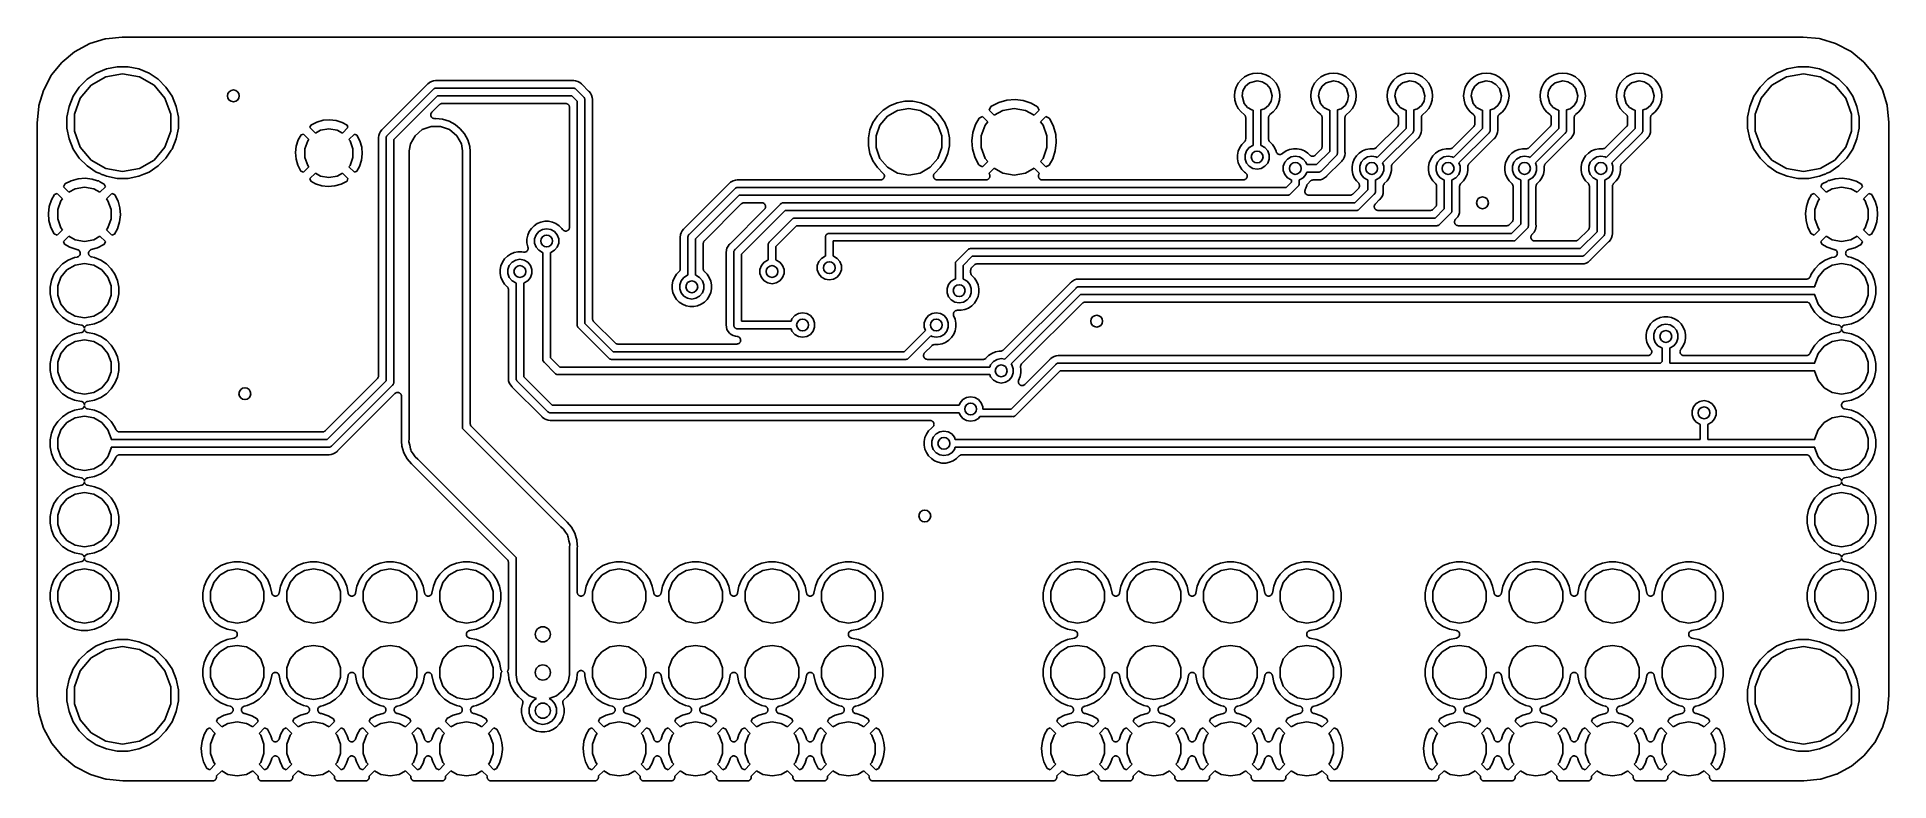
# Model space of a CAD drawing. Extents: x 117.7 to 179.3, y -117.4 to -92.6.
import ezdxf

# ---------------------------------------------------------------- set-up
doc = ezdxf.new("R2010")
doc.units = 0
doc.header["$MEASUREMENT"] = 0
doc.layers.add('BLACK', color=7, linetype='CONTINUOUS')

msp = doc.modelspace()

# ---------------------------------------------------------------- linework, layer by layer
at = {"layer": 'BLACK', "linetype": 'CONTINUOUS'}
for p, q in [((118.981, -93.1145), (119.448, -92.8624)), ((119.448, -92.8624), (119.46, -92.8584)), ((119.46, -92.8584), (119.471, -92.8527)), ((119.471, -92.8527), (119.977, -92.696)), ((119.977, -92.696), (119.99, -92.6944)), ((119.99, -92.6944), (120.002, -92.691)), ((120.002, -92.691), (120.55, -92.6333)), ((120.55, -92.6333), (120.557, -92.6338)), ((120.557, -92.6338), (120.564, -92.6326)), ((120.564, -92.6326), (176.419, -92.6326)), ((176.419, -92.6326), (176.425, -92.6337)), ((176.425, -92.6337), (176.431, -92.6332)), ((176.431, -92.6332), (176.981, -92.6871)), ((176.981, -92.6871), (176.993, -92.6905)), ((176.993, -92.6905), (177.006, -92.6919)), ((177.006, -92.6919), (177.513, -92.8452)), ((177.513, -92.8452), (177.524, -92.8508)), ((177.524, -92.8508), (177.536, -92.8546)), ((177.536, -92.8546), (178.004, -93.1036)), ((118.2, -93.8949), (118.535, -93.484)), ((118.535, -93.484), (118.544, -93.4758)), ((118.544, -93.4758), (118.552, -93.4664)), ((118.552, -93.4664), (118.961, -93.1284)), ((118.961, -93.1284), (118.972, -93.1223)), ((118.972, -93.1223), (118.981, -93.1145)), ((178.004, -93.1036), (178.014, -93.1112)), ((178.014, -93.1112), (178.025, -93.1173)), ((178.025, -93.1173), (178.436, -93.4524)), ((178.436, -93.4524), (178.444, -93.4618)), ((178.444, -93.4618), (178.453, -93.4699)), ((178.453, -93.4699), (178.791, -93.8784)), ((117.937, -94.3837), (118.186, -93.9155)), ((118.186, -93.9155), (118.194, -93.9057)), ((118.194, -93.9057), (118.2, -93.8949)), ((119.379, -94.0385), (119.121, -94.2967)), ((119.683, -93.8356), (119.379, -94.0385)), ((119.517, -94.234), (120.005, -93.9519)), ((120.02, -93.6958), (119.683, -93.8356)), ((120.005, -93.9519), (120.561, -93.8539)), ((120.378, -93.6246), (120.02, -93.6958)), ((120.744, -93.6246), (120.378, -93.6246)), ((120.561, -93.8539), (121.117, -93.9519)), ((121.102, -93.6958), (120.744, -93.6246)), ((121.439, -93.8356), (121.102, -93.6958)), ((121.117, -93.9519), (121.605, -94.234)), ((121.743, -94.0385), (121.439, -93.8356)), ((122.001, -94.2967), (121.743, -94.0385)), ((130.696, -94.2016), (130.692, -94.2057)), ((130.704, -94.1919), (130.696, -94.2016)), ((130.75, -94.1547), (130.704, -94.1919)), ((130.762, -94.1443), (130.75, -94.1547)), ((130.75, -94.1547), (130.75, -94.1547)), ((130.829, -94.1089), (130.762, -94.1443)), ((130.9, -94.0871), (130.829, -94.1089)), ((130.963, -94.081), (130.9, -94.0871)), ((130.975, -94.0798), (130.963, -94.081)), ((130.963, -94.081), (130.963, -94.081)), ((130.988, -94.081), (130.975, -94.0798)), ((130.994, -94.0805), (130.988, -94.081)), ((131, -94.0816), (130.994, -94.0805)), ((135.522, -94.0816), (131, -94.0816)), ((135.528, -94.0805), (135.522, -94.0816)), ((135.535, -94.081), (135.528, -94.0805)), ((135.547, -94.0798), (135.535, -94.081)), ((135.56, -94.081), (135.547, -94.0798)), ((135.622, -94.0871), (135.56, -94.081)), ((135.56, -94.081), (135.56, -94.081)), ((135.694, -94.1089), (135.622, -94.0871)), ((135.76, -94.1443), (135.694, -94.1089)), ((135.818, -94.1919), (135.76, -94.1443)), ((135.826, -94.2016), (135.818, -94.1919)), ((135.831, -94.2057), (135.826, -94.2016)), ((157.652, -94.17), (157.582, -94.3006)), ((157.746, -94.0556), (157.652, -94.17)), ((157.861, -93.9617), (157.746, -94.0556)), ((157.991, -93.8919), (157.861, -93.9617)), ((157.897, -94.2682), (158.03, -94.1566)), ((158.133, -93.8489), (157.991, -93.8919)), ((158.03, -94.1566), (158.28, -94.0896)), ((158.28, -93.8344), (158.133, -93.8489)), ((158.427, -93.8489), (158.28, -93.8344)), ((158.28, -94.0896), (158.28, -94.0896)), ((158.28, -94.0896), (158.451, -94.1198)), ((158.569, -93.8919), (158.427, -93.8489)), ((158.451, -94.1198), (158.601, -94.2066)), ((158.7, -93.9617), (158.569, -93.8919)), ((158.814, -94.0556), (158.7, -93.9617)), ((158.908, -94.17), (158.814, -94.0556)), ((158.978, -94.3006), (158.908, -94.17)), ((160.192, -94.17), (160.122, -94.3006)), ((160.286, -94.0556), (160.192, -94.17)), ((160.401, -93.9617), (160.286, -94.0556)), ((160.531, -93.8919), (160.401, -93.9617)), ((160.437, -94.2682), (160.57, -94.1566)), ((160.673, -93.8489), (160.531, -93.8919)), ((160.57, -94.1566), (160.82, -94.0896)), ((160.82, -93.8344), (160.673, -93.8489)), ((160.967, -93.8489), (160.82, -93.8344)), ((160.82, -94.0896), (160.82, -94.0896)), ((160.82, -94.0896), (160.991, -94.1198)), ((161.109, -93.8919), (160.967, -93.8489)), ((160.991, -94.1198), (161.141, -94.2066)), ((161.24, -93.9617), (161.109, -93.8919)), ((161.354, -94.0556), (161.24, -93.9617)), ((161.448, -94.17), (161.354, -94.0556)), ((161.518, -94.3006), (161.448, -94.17)), ((162.732, -94.17), (162.662, -94.3006)), ((162.826, -94.0556), (162.732, -94.17)), ((162.941, -93.9617), (162.826, -94.0556)), ((163.071, -93.8919), (162.941, -93.9617)), ((162.977, -94.2682), (163.11, -94.1566)), ((163.213, -93.8489), (163.071, -93.8919)), ((163.11, -94.1566), (163.36, -94.0896)), ((163.36, -93.8344), (163.213, -93.8489)), ((163.507, -93.8489), (163.36, -93.8344)), ((163.36, -94.0896), (163.36, -94.0896)), ((163.36, -94.0896), (163.531, -94.1198)), ((163.649, -93.8919), (163.507, -93.8489)), ((163.531, -94.1198), (163.681, -94.2066)), ((163.78, -93.9617), (163.649, -93.8919)), ((163.894, -94.0556), (163.78, -93.9617)), ((163.988, -94.17), (163.894, -94.0556)), ((164.058, -94.3006), (163.988, -94.17)), ((165.272, -94.17), (165.202, -94.3006)), ((165.366, -94.0556), (165.272, -94.17)), ((165.481, -93.9617), (165.366, -94.0556)), ((165.611, -93.8919), (165.481, -93.9617)), ((165.517, -94.2682), (165.65, -94.1566)), ((165.753, -93.8489), (165.611, -93.8919)), ((165.65, -94.1566), (165.9, -94.0896)), ((165.9, -93.8344), (165.753, -93.8489)), ((166.047, -93.8489), (165.9, -93.8344)), ((165.9, -94.0896), (165.9, -94.0896)), ((165.9, -94.0896), (166.071, -94.1198)), ((166.189, -93.8919), (166.047, -93.8489)), ((166.071, -94.1198), (166.221, -94.2066)), ((166.32, -93.9617), (166.189, -93.8919)), ((166.434, -94.0556), (166.32, -93.9617)), ((166.528, -94.17), (166.434, -94.0556)), ((166.598, -94.3006), (166.528, -94.17)), ((167.812, -94.17), (167.742, -94.3006)), ((167.906, -94.0556), (167.812, -94.17)), ((168.021, -93.9617), (167.906, -94.0556)), ((168.151, -93.8919), (168.021, -93.9617)), ((168.057, -94.2682), (168.19, -94.1566)), ((168.293, -93.8489), (168.151, -93.8919)), ((168.19, -94.1566), (168.44, -94.0896)), ((168.44, -93.8344), (168.293, -93.8489)), ((168.587, -93.8489), (168.44, -93.8344)), ((168.44, -94.0896), (168.44, -94.0896)), ((168.44, -94.0896), (168.611, -94.1198)), ((168.729, -93.8919), (168.587, -93.8489)), ((168.611, -94.1198), (168.761, -94.2066)), ((168.86, -93.9617), (168.729, -93.8919)), ((168.974, -94.0556), (168.86, -93.9617)), ((169.068, -94.17), (168.974, -94.0556)), ((169.138, -94.3006), (169.068, -94.17)), ((170.352, -94.17), (170.282, -94.3006)), ((170.446, -94.0556), (170.352, -94.17)), ((170.561, -93.9617), (170.446, -94.0556)), ((170.691, -93.8919), (170.561, -93.9617)), ((170.597, -94.2682), (170.73, -94.1566)), ((170.833, -93.8489), (170.691, -93.8919)), ((170.73, -94.1566), (170.98, -94.0896)), ((170.98, -93.8344), (170.833, -93.8489)), ((171.127, -93.8489), (170.98, -93.8344)), ((170.98, -94.0896), (170.98, -94.0896)), ((170.98, -94.0896), (171.151, -94.1198)), ((171.269, -93.8919), (171.127, -93.8489)), ((171.151, -94.1198), (171.301, -94.2066)), ((171.4, -93.9617), (171.269, -93.8919)), ((171.514, -94.0556), (171.4, -93.9617)), ((171.608, -94.17), (171.514, -94.0556)), ((171.678, -94.3006), (171.608, -94.17)), ((175.259, -94.0385), (175.001, -94.2967)), ((175.563, -93.8356), (175.259, -94.0385)), ((175.397, -94.234), (175.885, -93.9519)), ((175.9, -93.6958), (175.563, -93.8356)), ((175.885, -93.9519), (176.441, -93.8539)), ((176.258, -93.6246), (175.9, -93.6958)), ((176.624, -93.6246), (176.258, -93.6246)), ((176.441, -93.8539), (176.997, -93.9519)), ((176.982, -93.6958), (176.624, -93.6246)), ((177.319, -93.8356), (176.982, -93.6958)), ((176.997, -93.9519), (177.485, -94.234)), ((177.623, -94.0385), (177.319, -93.8356)), ((177.881, -94.2967), (177.623, -94.0385)), ((178.791, -93.8784), (178.797, -93.8892)), ((178.797, -93.8892), (178.805, -93.899)), ((178.805, -93.899), (179.057, -94.3654)), ((117.774, -94.9142), (117.928, -94.4066)), ((117.928, -94.4066), (117.933, -94.3955)), ((117.933, -94.3955), (117.937, -94.3837)), ((118.918, -94.6004), (118.778, -94.9378)), ((119.121, -94.2967), (118.918, -94.6004)), ((118.961, -95.1965), (119.154, -94.6663)), ((119.154, -94.6663), (119.517, -94.234)), ((121.605, -94.234), (121.968, -94.6663)), ((121.968, -94.6663), (122.161, -95.1965)), ((122.204, -94.6004), (122.001, -94.2967)), ((122.344, -94.9378), (122.204, -94.6004)), ((130.688, -94.2108), (129.199, -95.6995)), ((129.365, -95.8929), (130.881, -94.3767)), ((131.028, -94.5896), (129.578, -96.0392)), ((130.692, -94.2057), (130.688, -94.2108)), ((130.881, -94.3767), (130.892, -94.3638)), ((130.892, -94.3638), (130.907, -94.3554)), ((130.907, -94.3554), (130.921, -94.3457)), ((130.921, -94.3457), (130.926, -94.3443)), ((130.926, -94.3443), (130.931, -94.3414)), ((130.931, -94.3414), (130.948, -94.3385)), ((130.948, -94.3385), (130.964, -94.3341)), ((130.964, -94.3341), (130.981, -94.3356)), ((130.981, -94.3356), (135.542, -94.3356)), ((135.494, -94.5896), (131.028, -94.5896)), ((135.674, -94.7692), (135.494, -94.5896)), ((135.542, -94.3356), (135.558, -94.3341)), ((135.558, -94.3341), (135.575, -94.3385)), ((135.575, -94.3385), (135.591, -94.3414)), ((135.591, -94.3414), (135.596, -94.3443)), ((135.596, -94.3443), (135.602, -94.3457)), ((135.602, -94.3457), (135.615, -94.3554)), ((135.615, -94.3554), (135.63, -94.3638)), ((135.63, -94.3638), (135.641, -94.3767)), ((135.641, -94.3767), (135.887, -94.6229)), ((135.674, -102.204), (135.674, -94.7692)), ((135.834, -94.2108), (135.831, -94.2057)), ((136.053, -94.4295), (135.834, -94.2108)), ((135.887, -94.6229), (135.9, -94.6337)), ((135.9, -94.6337), (135.908, -94.6483)), ((135.908, -94.6483), (135.918, -94.6621)), ((135.918, -94.6621), (135.919, -94.6676)), ((135.919, -94.6676), (135.922, -94.6725)), ((135.922, -94.6725), (135.925, -94.6891)), ((135.925, -94.6891), (135.93, -94.7054)), ((135.93, -94.7054), (135.928, -94.7221)), ((135.928, -94.7221), (135.928, -102.157)), ((136.058, -94.4332), (136.053, -94.4295)), ((136.062, -94.4379), (136.058, -94.4332)), ((136.072, -94.4459), (136.062, -94.4379)), ((136.119, -94.5039), (136.072, -94.4459)), ((136.129, -94.5225), (136.119, -94.5039)), ((136.155, -94.5701), (136.129, -94.5225)), ((136.177, -94.6419), (136.155, -94.5701)), ((136.182, -94.6989), (136.177, -94.6419)), ((136.184, -94.7166), (136.182, -94.6989)), ((136.182, -94.6989), (136.182, -94.6989)), ((136.182, -94.7415), (136.183, -94.7354)), ((136.182, -101.999), (136.182, -94.7415)), ((136.183, -94.7291), (136.184, -94.7166)), ((136.183, -94.7354), (136.183, -94.7291)), ((146.308, -94.8191), (146.063, -94.9206)), ((146.569, -94.7674), (146.308, -94.8191)), ((146.834, -94.7674), (146.569, -94.7674)), ((147.094, -94.8191), (146.834, -94.7674)), ((147.339, -94.9206), (147.094, -94.8191)), ((149.694, -94.8055), (149.444, -94.9317)), ((149.959, -94.7317), (149.694, -94.8055)), ((150.233, -94.711), (149.959, -94.7317)), ((150.506, -94.7442), (150.233, -94.711)), ((150.768, -94.8301), (150.506, -94.7442)), ((157.539, -94.4423), (157.525, -94.5896)), ((157.525, -94.5896), (157.539, -94.7369)), ((157.582, -94.3006), (157.539, -94.4423)), ((157.539, -94.7369), (157.582, -94.8786)), ((157.78, -94.5896), (157.81, -94.4186)), ((157.847, -94.8396), (157.78, -94.5896)), ((157.78, -94.5896), (157.78, -94.5896)), ((157.81, -94.4186), (157.897, -94.2682)), ((158.601, -94.2066), (158.713, -94.3396)), ((158.75, -94.7606), (158.663, -94.911)), ((158.713, -94.3396), (158.78, -94.5896)), ((158.78, -94.5896), (158.75, -94.7606)), ((158.78, -94.5896), (158.78, -94.5896)), ((159.021, -94.4423), (158.978, -94.3006)), ((158.978, -94.8786), (159.021, -94.7369)), ((159.035, -94.5896), (159.021, -94.4423)), ((159.021, -94.7369), (159.035, -94.5896)), ((160.079, -94.4423), (160.065, -94.5896)), ((160.065, -94.5896), (160.079, -94.7369)), ((160.122, -94.3006), (160.079, -94.4423)), ((160.079, -94.7369), (160.122, -94.8786)), ((160.32, -94.5896), (160.35, -94.4186)), ((160.387, -94.8396), (160.32, -94.5896)), ((160.32, -94.5896), (160.32, -94.5896)), ((160.35, -94.4186), (160.437, -94.2682)), ((161.141, -94.2066), (161.253, -94.3396)), ((161.29, -94.7606), (161.203, -94.911)), ((161.253, -94.3396), (161.32, -94.5896)), ((161.32, -94.5896), (161.29, -94.7606)), ((161.32, -94.5896), (161.32, -94.5896)), ((161.561, -94.4423), (161.518, -94.3006)), ((161.518, -94.8786), (161.561, -94.7369)), ((161.575, -94.5896), (161.561, -94.4423)), ((161.561, -94.7369), (161.575, -94.5896)), ((162.619, -94.4423), (162.605, -94.5896)), ((162.605, -94.5896), (162.619, -94.7369)), ((162.662, -94.3006), (162.619, -94.4423)), ((162.619, -94.7369), (162.662, -94.8786)), ((162.86, -94.5896), (162.89, -94.4186)), ((162.927, -94.8396), (162.86, -94.5896)), ((162.86, -94.5896), (162.86, -94.5896)), ((162.89, -94.4186), (162.977, -94.2682)), ((163.681, -94.2066), (163.793, -94.3396)), ((163.83, -94.7606), (163.743, -94.911)), ((163.793, -94.3396), (163.86, -94.5896)), ((163.86, -94.5896), (163.83, -94.7606)), ((163.86, -94.5896), (163.86, -94.5896)), ((164.101, -94.4423), (164.058, -94.3006)), ((164.058, -94.8786), (164.101, -94.7369)), ((164.115, -94.5896), (164.101, -94.4423)), ((164.101, -94.7369), (164.115, -94.5896)), ((165.159, -94.4423), (165.145, -94.5896)), ((165.145, -94.5896), (165.159, -94.7369)), ((165.202, -94.3006), (165.159, -94.4423)), ((165.159, -94.7369), (165.202, -94.8786)), ((165.4, -94.5896), (165.43, -94.4186)), ((165.467, -94.8396), (165.4, -94.5896)), ((165.4, -94.5896), (165.4, -94.5896)), ((165.43, -94.4186), (165.517, -94.2682)), ((166.221, -94.2066), (166.333, -94.3396)), ((166.37, -94.7606), (166.283, -94.911)), ((166.333, -94.3396), (166.4, -94.5896)), ((166.4, -94.5896), (166.37, -94.7606)), ((166.4, -94.5896), (166.4, -94.5896)), ((166.641, -94.4423), (166.598, -94.3006)), ((166.598, -94.8786), (166.641, -94.7369)), ((166.655, -94.5896), (166.641, -94.4423)), ((166.641, -94.7369), (166.655, -94.5896)), ((167.699, -94.4423), (167.685, -94.5896)), ((167.685, -94.5896), (167.699, -94.7369)), ((167.742, -94.3006), (167.699, -94.4423)), ((167.699, -94.7369), (167.742, -94.8786)), ((167.94, -94.5896), (167.97, -94.4186)), ((168.007, -94.8396), (167.94, -94.5896)), ((167.94, -94.5896), (167.94, -94.5896)), ((167.97, -94.4186), (168.057, -94.2682)), ((168.761, -94.2066), (168.873, -94.3396)), ((168.91, -94.7606), (168.823, -94.911)), ((168.873, -94.3396), (168.94, -94.5896)), ((168.94, -94.5896), (168.91, -94.7606)), ((168.94, -94.5896), (168.94, -94.5896)), ((169.181, -94.4423), (169.138, -94.3006)), ((169.138, -94.8786), (169.181, -94.7369)), ((169.195, -94.5896), (169.181, -94.4423)), ((169.181, -94.7369), (169.195, -94.5896)), ((170.239, -94.4423), (170.225, -94.5896)), ((170.225, -94.5896), (170.239, -94.7369)), ((170.282, -94.3006), (170.239, -94.4423)), ((170.239, -94.7369), (170.282, -94.8786)), ((170.48, -94.5896), (170.51, -94.4186)), ((170.547, -94.8396), (170.48, -94.5896)), ((170.48, -94.5896), (170.48, -94.5896)), ((170.51, -94.4186), (170.597, -94.2682)), ((171.301, -94.2066), (171.413, -94.3396)), ((171.45, -94.7606), (171.363, -94.911)), ((171.413, -94.3396), (171.48, -94.5896)), ((171.48, -94.5896), (171.45, -94.7606)), ((171.48, -94.5896), (171.48, -94.5896)), ((171.721, -94.4423), (171.678, -94.3006)), ((171.678, -94.8786), (171.721, -94.7369)), ((171.735, -94.5896), (171.721, -94.4423)), ((171.721, -94.7369), (171.735, -94.5896)), ((174.798, -94.6004), (174.658, -94.9378)), ((175.001, -94.2967), (174.798, -94.6004)), ((174.841, -95.1965), (175.034, -94.6663)), ((175.034, -94.6663), (175.397, -94.234)), ((177.485, -94.234), (177.848, -94.6663)), ((177.848, -94.6663), (178.041, -95.1965)), ((178.084, -94.6004), (177.881, -94.2967)), ((178.224, -94.9378), (178.084, -94.6004)), ((179.057, -94.3654), (179.061, -94.3772)), ((179.061, -94.3772), (179.067, -94.3882)), ((179.067, -94.3882), (179.224, -94.8948)), ((117.716, -95.4885), (117.77, -94.9385)), ((117.77, -94.9385), (117.773, -94.9265)), ((117.773, -94.9265), (117.774, -94.9142)), ((118.778, -94.9378), (118.707, -95.296)), ((118.707, -95.296), (118.707, -95.6612)), ((118.961, -95.7607), (118.961, -95.1965)), ((122.161, -95.1965), (122.161, -95.7607)), ((122.415, -95.296), (122.344, -94.9378)), ((122.415, -95.6612), (122.415, -95.296)), ((127.223, -95.4025), (127.014, -95.4617)), ((127.44, -95.3854), (127.223, -95.4025)), ((127.656, -95.4108), (127.44, -95.3854)), ((127.863, -95.4779), (127.656, -95.4108)), ((130.807, -95.2115), (130.813, -95.1908)), ((130.807, -95.2122), (130.807, -95.2115)), ((130.807, -95.2129), (130.807, -95.2122)), ((130.809, -95.2342), (130.807, -95.2129)), ((130.811, -95.2554), (130.809, -95.2342)), ((130.811, -95.2561), (130.811, -95.2554)), ((130.811, -95.2568), (130.811, -95.2561)), ((130.821, -95.276), (130.811, -95.2568)), ((130.813, -95.1908), (130.818, -95.1701)), ((130.818, -95.1689), (130.831, -95.1514)), ((130.818, -95.1696), (130.818, -95.1689)), ((130.818, -95.1701), (130.818, -95.1696)), ((130.83, -95.2954), (130.821, -95.276)), ((130.83, -95.2959), (130.83, -95.2954)), ((130.83, -95.2965), (130.83, -95.2959)), ((130.846, -95.3114), (130.83, -95.2965)), ((130.831, -95.1514), (130.843, -95.1337)), ((130.843, -95.1333), (130.844, -95.1327)), ((130.843, -95.1337), (130.843, -95.1333)), ((130.844, -95.1327), (131.096, -94.8808)), ((130.861, -95.3266), (130.846, -95.3114)), ((130.861, -95.3269), (130.861, -95.3266)), ((130.862, -95.3274), (130.861, -95.3269)), ((130.881, -95.3362), (130.862, -95.3274)), ((130.901, -95.3452), (130.881, -95.3362)), ((130.901, -95.3453), (130.901, -95.3452)), ((130.902, -95.3456), (130.901, -95.3453)), ((130.923, -95.3472), (130.902, -95.3456)), ((130.945, -95.3491), (130.923, -95.3472)), ((130.946, -95.3489), (130.945, -95.3489)), ((130.945, -95.3489), (130.945, -95.3491)), ((130.975, -95.3461), (130.946, -95.3489)), ((131.199, -95.3681), (130.975, -95.3461)), ((131.096, -94.8808), (131.1, -94.8776)), ((131.1, -94.8776), (131.104, -94.8733)), ((131.104, -94.8733), (131.118, -94.865)), ((131.118, -94.865), (131.132, -94.8555)), ((131.132, -94.8555), (131.137, -94.8541)), ((131.137, -94.8541), (131.142, -94.8513)), ((131.142, -94.8513), (131.158, -94.8484)), ((131.158, -94.8484), (131.174, -94.8441)), ((131.174, -94.8441), (131.18, -94.8446)), ((131.18, -94.8446), (131.186, -94.8436)), ((131.186, -94.8436), (135.293, -94.8436)), ((131.415, -95.4335), (131.199, -95.3681)), ((131.613, -95.5396), (131.415, -95.4335)), ((135.293, -94.8436), (135.304, -94.8455)), ((135.304, -94.8455), (135.315, -94.8455)), ((135.315, -94.8455), (135.326, -94.8493)), ((135.326, -94.8493), (135.337, -94.8513)), ((135.337, -94.8513), (135.346, -94.8568)), ((135.346, -94.8568), (135.357, -94.8606)), ((135.357, -94.8606), (135.365, -94.8678)), ((135.365, -94.8678), (135.375, -94.8733)), ((135.375, -94.8733), (135.382, -94.8818)), ((135.382, -94.8818), (135.39, -94.889)), ((135.39, -94.889), (135.396, -94.8986)), ((135.396, -94.8986), (135.403, -94.9071)), ((135.403, -94.9071), (135.407, -94.9175)), ((135.407, -94.9175), (135.412, -94.9272)), ((135.412, -94.9272), (135.414, -94.9381)), ((135.414, -94.9381), (135.418, -94.9485)), ((135.418, -94.9485), (135.418, -94.9597)), ((135.418, -94.9597), (135.42, -94.9706)), ((135.42, -94.9706), (135.42, -98.9601)), ((145.655, -95.2554), (145.508, -95.4759)), ((145.843, -95.0679), (145.655, -95.2554)), ((145.741, -95.5591), (145.988, -95.264)), ((146.063, -94.9206), (145.843, -95.0679)), ((145.988, -95.264), (146.322, -95.0714)), ((146.322, -95.0714), (146.701, -95.0046)), ((146.701, -95.0046), (147.08, -95.0714)), ((147.08, -95.0714), (147.414, -95.264)), ((147.559, -95.0679), (147.339, -94.9206)), ((147.414, -95.264), (147.662, -95.5591)), ((147.671, -95.1798), (147.559, -95.0679)), ((147.747, -95.2554), (147.671, -95.1798)), ((147.894, -95.4759), (147.747, -95.2554)), ((149.039, -95.3317), (148.918, -95.5471)), ((149.151, -95.2785), (149.039, -95.3317)), ((149.328, -95.4552), (149.151, -95.2785)), ((149.421, -94.947), (149.366, -95.0636)), ((149.366, -95.0636), (149.538, -95.2354)), ((149.444, -94.9317), (149.421, -94.947)), ((149.538, -95.2354), (149.822, -95.0714)), ((149.822, -95.0714), (150.201, -95.0046)), ((150.201, -95.0046), (150.58, -95.0714)), ((150.58, -95.0714), (150.864, -95.2354)), ((150.983, -94.9517), (150.768, -94.8301)), ((150.864, -95.2354), (151.036, -95.0636)), ((151.036, -95.0636), (150.983, -94.9517)), ((151.251, -95.2785), (151.074, -95.4552)), ((151.368, -95.334), (151.251, -95.2785)), ((151.383, -95.3568), (151.368, -95.334)), ((151.509, -95.6066), (151.383, -95.3568)), ((157.582, -94.8786), (157.652, -95.0092)), ((157.652, -95.0092), (157.746, -95.1236)), ((157.746, -95.1236), (157.853, -95.2111)), ((157.959, -94.9726), (157.847, -94.8396)), ((157.853, -95.2111), (157.86, -95.2201)), ((157.86, -95.2201), (157.869, -95.2276)), ((157.869, -95.2276), (157.875, -95.2367)), ((157.875, -95.2367), (157.881, -95.2446)), ((157.881, -95.2446), (157.886, -95.2556)), ((157.886, -95.2556), (157.891, -95.2658)), ((157.891, -95.2658), (157.893, -95.2761)), ((157.893, -95.2761), (157.897, -95.2859)), ((157.897, -95.2859), (157.897, -95.2977)), ((157.897, -95.2977), (157.899, -95.3093)), ((157.899, -95.3093), (157.899, -96.025)), ((158.109, -95.0594), (157.959, -94.9726)), ((158.153, -95.0672), (158.109, -95.0594)), ((158.153, -96.2378), (158.153, -95.0672)), ((158.53, -95.0226), (158.407, -95.0556)), ((158.407, -95.0556), (158.407, -96.2378)), ((158.663, -94.911), (158.53, -95.0226)), ((158.661, -95.3093), (158.663, -95.2977)), ((158.661, -96.025), (158.661, -95.3093)), ((158.663, -95.2859), (158.667, -95.2761)), ((158.663, -95.2977), (158.663, -95.2859)), ((158.667, -95.2761), (158.669, -95.2658)), ((158.669, -95.2658), (158.675, -95.2556)), ((158.675, -95.2556), (158.679, -95.2446)), ((158.679, -95.2446), (158.686, -95.2367)), ((158.686, -95.2367), (158.691, -95.2276)), ((158.691, -95.2276), (158.7, -95.2201)), ((158.7, -95.2201), (158.708, -95.2111)), ((158.708, -95.2111), (158.814, -95.1236)), ((158.814, -95.1236), (158.908, -95.0092)), ((158.908, -95.0092), (158.978, -94.8786)), ((160.122, -94.8786), (160.192, -95.0092)), ((160.192, -95.0092), (160.286, -95.1236)), ((160.286, -95.1236), (160.393, -95.2111)), ((160.499, -94.9726), (160.387, -94.8396)), ((160.393, -95.2111), (160.4, -95.2201)), ((160.4, -95.2201), (160.409, -95.2276)), ((160.409, -95.2276), (160.415, -95.2367)), ((160.415, -95.2367), (160.421, -95.2446)), ((160.421, -95.2446), (160.426, -95.2556)), ((160.426, -95.2556), (160.431, -95.2658)), ((160.431, -95.2658), (160.433, -95.2761)), ((160.433, -95.2761), (160.437, -95.2859)), ((160.437, -95.2859), (160.437, -95.2977)), ((160.437, -95.2977), (160.439, -95.3093)), ((160.439, -95.3093), (160.439, -96.2842)), ((160.649, -95.0594), (160.499, -94.9726)), ((160.693, -95.0672), (160.649, -95.0594)), ((160.693, -96.442), (160.693, -95.0672)), ((161.07, -95.0226), (160.947, -95.0556)), ((160.947, -95.0556), (160.947, -96.4891)), ((161.203, -94.911), (161.07, -95.0226)), ((161.201, -95.3093), (161.203, -95.2977)), ((161.201, -96.4697), (161.201, -95.3093)), ((161.203, -95.2859), (161.207, -95.2761)), ((161.203, -95.2977), (161.203, -95.2859)), ((161.207, -95.2761), (161.209, -95.2658)), ((161.209, -95.2658), (161.215, -95.2556)), ((161.215, -95.2556), (161.219, -95.2446)), ((161.219, -95.2446), (161.226, -95.2367)), ((161.226, -95.2367), (161.231, -95.2276)), ((161.231, -95.2276), (161.24, -95.2201)), ((161.24, -95.2201), (161.248, -95.2111)), ((161.248, -95.2111), (161.354, -95.1236)), ((161.354, -95.1236), (161.448, -95.0092)), ((161.448, -95.0092), (161.518, -94.8786)), ((162.662, -94.8786), (162.732, -95.0092)), ((162.732, -95.0092), (162.826, -95.1236)), ((162.826, -95.1236), (162.933, -95.2111)), ((163.039, -94.9726), (162.927, -94.8396)), ((162.933, -95.2111), (162.94, -95.2201)), ((162.94, -95.2201), (162.949, -95.2276)), ((162.949, -95.2276), (162.955, -95.2367)), ((162.955, -95.2367), (162.961, -95.2446)), ((162.961, -95.2446), (162.966, -95.2556)), ((162.966, -95.2556), (162.971, -95.2658)), ((162.971, -95.2658), (162.973, -95.2761)), ((162.973, -95.2761), (162.977, -95.2859)), ((162.977, -95.2859), (162.977, -95.2977)), ((162.977, -95.2977), (162.979, -95.3093)), ((162.979, -95.3093), (162.979, -95.5222)), ((163.189, -95.0594), (163.039, -94.9726)), ((163.233, -95.0672), (163.189, -95.0594)), ((163.233, -95.68), (163.233, -95.0672)), ((163.61, -95.0226), (163.487, -95.0556)), ((163.487, -95.0556), (163.487, -95.7271)), ((163.743, -94.911), (163.61, -95.0226)), ((163.741, -95.3093), (163.743, -95.2977)), ((163.741, -95.7077), (163.741, -95.3093)), ((163.743, -95.2859), (163.747, -95.2761)), ((163.743, -95.2977), (163.743, -95.2859)), ((163.747, -95.2761), (163.749, -95.2658)), ((163.749, -95.2658), (163.755, -95.2556)), ((163.755, -95.2556), (163.759, -95.2446)), ((163.759, -95.2446), (163.766, -95.2367)), ((163.766, -95.2367), (163.771, -95.2276)), ((163.771, -95.2276), (163.78, -95.2201)), ((163.78, -95.2201), (163.788, -95.2111)), ((163.788, -95.2111), (163.894, -95.1236)), ((163.894, -95.1236), (163.988, -95.0092)), ((163.988, -95.0092), (164.058, -94.8786)), ((165.202, -94.8786), (165.272, -95.0092)), ((165.272, -95.0092), (165.366, -95.1236)), ((165.366, -95.1236), (165.473, -95.2111)), ((165.579, -94.9726), (165.467, -94.8396)), ((165.473, -95.2111), (165.48, -95.2201)), ((165.48, -95.2201), (165.489, -95.2276)), ((165.489, -95.2276), (165.495, -95.2367)), ((165.495, -95.2367), (165.501, -95.2446)), ((165.501, -95.2446), (165.506, -95.2556)), ((165.506, -95.2556), (165.511, -95.2658)), ((165.511, -95.2658), (165.513, -95.2761)), ((165.513, -95.2761), (165.517, -95.2859)), ((165.517, -95.2859), (165.517, -95.2977)), ((165.517, -95.2977), (165.519, -95.3093)), ((165.519, -95.3093), (165.519, -95.5222)), ((165.729, -95.0594), (165.579, -94.9726)), ((165.773, -95.0672), (165.729, -95.0594)), ((165.773, -95.68), (165.773, -95.0672)), ((166.15, -95.0226), (166.027, -95.0556)), ((166.027, -95.0556), (166.027, -95.7271)), ((166.283, -94.911), (166.15, -95.0226)), ((166.281, -95.3093), (166.283, -95.2977)), ((166.281, -95.7077), (166.281, -95.3093)), ((166.283, -95.2859), (166.287, -95.2761)), ((166.283, -95.2977), (166.283, -95.2859)), ((166.287, -95.2761), (166.289, -95.2658)), ((166.289, -95.2658), (166.295, -95.2556)), ((166.295, -95.2556), (166.299, -95.2446)), ((166.299, -95.2446), (166.306, -95.2367)), ((166.306, -95.2367), (166.311, -95.2276)), ((166.311, -95.2276), (166.32, -95.2201)), ((166.32, -95.2201), (166.328, -95.2111)), ((166.328, -95.2111), (166.434, -95.1236)), ((166.434, -95.1236), (166.528, -95.0092)), ((166.528, -95.0092), (166.598, -94.8786)), ((167.742, -94.8786), (167.812, -95.0092)), ((167.812, -95.0092), (167.906, -95.1236)), ((167.906, -95.1236), (168.013, -95.2111)), ((168.119, -94.9726), (168.007, -94.8396)), ((168.013, -95.2111), (168.02, -95.2201)), ((168.02, -95.2201), (168.029, -95.2276)), ((168.029, -95.2276), (168.035, -95.2367)), ((168.035, -95.2367), (168.041, -95.2446)), ((168.041, -95.2446), (168.046, -95.2556)), ((168.046, -95.2556), (168.051, -95.2658)), ((168.051, -95.2658), (168.053, -95.2761)), ((168.053, -95.2761), (168.057, -95.2859)), ((168.057, -95.2859), (168.057, -95.2977)), ((168.057, -95.2977), (168.059, -95.3093)), ((168.059, -95.3093), (168.059, -95.5222)), ((168.269, -95.0594), (168.119, -94.9726)), ((168.313, -95.0672), (168.269, -95.0594)), ((168.313, -95.68), (168.313, -95.0672)), ((168.69, -95.0226), (168.567, -95.0556)), ((168.567, -95.0556), (168.567, -95.7271)), ((168.823, -94.911), (168.69, -95.0226)), ((168.821, -95.3093), (168.823, -95.2977)), ((168.821, -95.7077), (168.821, -95.3093)), ((168.823, -95.2859), (168.827, -95.2761)), ((168.823, -95.2977), (168.823, -95.2859)), ((168.827, -95.2761), (168.829, -95.2658)), ((168.829, -95.2658), (168.835, -95.2556)), ((168.835, -95.2556), (168.839, -95.2446)), ((168.839, -95.2446), (168.846, -95.2367)), ((168.846, -95.2367), (168.851, -95.2276)), ((168.851, -95.2276), (168.86, -95.2201)), ((168.86, -95.2201), (168.868, -95.2111)), ((168.868, -95.2111), (168.974, -95.1236)), ((168.974, -95.1236), (169.068, -95.0092)), ((169.068, -95.0092), (169.138, -94.8786)), ((170.282, -94.8786), (170.352, -95.0092)), ((170.352, -95.0092), (170.446, -95.1236)), ((170.446, -95.1236), (170.553, -95.2111)), ((170.659, -94.9726), (170.547, -94.8396)), ((170.553, -95.2111), (170.56, -95.2201)), ((170.56, -95.2201), (170.569, -95.2276)), ((170.569, -95.2276), (170.575, -95.2367)), ((170.575, -95.2367), (170.581, -95.2446)), ((170.581, -95.2446), (170.586, -95.2556)), ((170.586, -95.2556), (170.591, -95.2658)), ((170.591, -95.2658), (170.593, -95.2761)), ((170.593, -95.2761), (170.597, -95.2859)), ((170.597, -95.2859), (170.597, -95.2977)), ((170.597, -95.2977), (170.599, -95.3093)), ((170.599, -95.3093), (170.599, -95.5222)), ((170.809, -95.0594), (170.659, -94.9726)), ((170.853, -95.0672), (170.809, -95.0594)), ((170.853, -95.68), (170.853, -95.0672)), ((171.23, -95.0226), (171.107, -95.0556)), ((171.107, -95.0556), (171.107, -95.7271)), ((171.363, -94.911), (171.23, -95.0226)), ((171.361, -95.3093), (171.363, -95.2977)), ((171.361, -95.7077), (171.361, -95.3093)), ((171.363, -95.2859), (171.367, -95.2761)), ((171.363, -95.2977), (171.363, -95.2859)), ((171.367, -95.2761), (171.369, -95.2658)), ((171.369, -95.2658), (171.375, -95.2556)), ((171.375, -95.2556), (171.379, -95.2446)), ((171.379, -95.2446), (171.386, -95.2367)), ((171.386, -95.2367), (171.391, -95.2276)), ((171.391, -95.2276), (171.4, -95.2201)), ((171.4, -95.2201), (171.408, -95.2111)), ((171.408, -95.2111), (171.439, -95.1853)), ((171.439, -95.1853), (171.514, -95.1236)), ((171.439, -95.1853), (171.439, -95.1853)), ((171.514, -95.1236), (171.608, -95.0092)), ((171.608, -95.0092), (171.678, -94.8786)), ((174.658, -94.9378), (174.587, -95.296)), ((174.587, -95.296), (174.587, -95.6612)), ((174.841, -95.7607), (174.841, -95.1965)), ((178.041, -95.1965), (178.041, -95.7607)), ((178.295, -95.296), (178.224, -94.9378)), ((178.295, -95.6612), (178.295, -95.296)), ((179.224, -94.8948), (179.225, -94.9071)), ((179.225, -94.9071), (179.229, -94.919)), ((179.229, -94.919), (179.286, -95.4678)), ((117.715, -95.5009), (117.716, -95.4947)), ((117.715, -114.526), (117.715, -95.5009)), ((117.716, -95.4947), (117.716, -95.4885)), ((118.707, -95.6612), (118.778, -96.0194)), ((118.778, -96.0194), (118.918, -96.3568)), ((119.154, -96.2909), (118.961, -95.7607)), ((122.161, -95.7607), (121.968, -96.2909)), ((122.204, -96.3568), (122.344, -96.0194)), ((122.344, -96.0194), (122.415, -95.6612)), ((126.402, -96.0506), (126.335, -96.2575)), ((126.492, -95.8907), (126.402, -96.0506)), ((126.571, -95.8613), (126.492, -95.8907)), ((126.753, -96.0436), (126.571, -95.8613)), ((126.716, -96.0884), (126.753, -96.0436)), ((126.817, -95.5623), (126.786, -95.6464)), ((126.786, -95.6464), (126.97, -95.8302)), ((127.014, -95.4617), (126.817, -95.5623)), ((126.97, -95.8302), (127.141, -95.7312)), ((127.141, -95.7312), (127.419, -95.6822)), ((127.419, -95.6822), (127.697, -95.7312)), ((127.697, -95.7312), (127.869, -95.8302)), ((128.023, -95.5673), (127.863, -95.4779)), ((127.869, -95.8302), (128.052, -95.6464)), ((128.052, -95.6464), (128.023, -95.5673)), ((128.267, -95.8613), (128.085, -96.0436)), ((128.085, -96.0436), (128.123, -96.0884)), ((128.351, -95.8925), (128.267, -95.8613)), ((128.452, -96.0896), (128.351, -95.8925)), ((129.069, -95.9741), (129.068, -95.9866)), ((129.068, -95.9866), (129.069, -95.9991)), ((129.076, -95.9119), (129.069, -95.9741)), ((129.069, -95.9741), (129.069, -95.9741)), ((129.069, -95.9991), (129.069, -96.0054)), ((129.069, -96.0054), (129.07, -96.0115)), ((129.07, -96.0115), (129.07, -103.904)), ((129.097, -95.8401), (129.076, -95.9119)), ((129.133, -95.7739), (129.097, -95.8401)), ((129.18, -95.7159), (129.133, -95.7739)), ((129.19, -95.7079), (129.18, -95.7159)), ((129.194, -95.7032), (129.19, -95.7079)), ((129.199, -95.6995), (129.194, -95.7032)), ((129.323, -95.9754), (129.327, -95.9591)), ((129.324, -95.9921), (129.323, -95.9754)), ((129.324, -104.062), (129.324, -95.9921)), ((129.327, -95.9591), (129.33, -95.9425)), ((129.33, -95.9425), (129.333, -95.9376)), ((129.333, -95.9376), (129.334, -95.9321)), ((129.334, -95.9321), (129.344, -95.9183)), ((129.344, -95.9183), (129.352, -95.9037)), ((129.352, -95.9037), (129.365, -95.8929)), ((129.578, -96.0392), (129.578, -104.109)), ((130.127, -96.1859), (130.284, -95.9143)), ((130.284, -95.9143), (130.524, -95.7128)), ((130.524, -95.7128), (130.818, -95.6056)), ((130.818, -95.6056), (131.132, -95.6056)), ((131.132, -95.6056), (131.426, -95.7128)), ((131.426, -95.7128), (131.667, -95.9143)), ((131.787, -95.6825), (131.613, -95.5396)), ((131.667, -95.9143), (131.823, -96.1859)), ((131.93, -95.8565), (131.787, -95.6825)), ((132.036, -96.0551), (131.93, -95.8565)), ((145.407, -95.7209), (145.355, -95.981)), ((145.355, -95.981), (145.355, -96.2462)), ((145.508, -95.4759), (145.407, -95.7209)), ((145.609, -95.921), (145.741, -95.5591)), ((145.609, -96.3062), (145.609, -95.921)), ((147.662, -95.5591), (147.793, -95.921)), ((147.793, -95.921), (147.793, -96.3062)), ((147.996, -95.7209), (147.894, -95.4759)), ((148.047, -95.981), (147.996, -95.7209)), ((148.047, -96.2462), (148.047, -95.981)), ((148.832, -95.8084), (148.799, -96.0814)), ((148.918, -95.5471), (148.832, -95.8084)), ((149.109, -95.921), (149.241, -95.5591)), ((149.109, -96.3062), (149.109, -95.921)), ((149.241, -95.5591), (149.328, -95.4552)), ((151.074, -95.4552), (151.162, -95.5591)), ((151.162, -95.5591), (151.293, -95.921)), ((151.293, -95.921), (151.293, -96.3062)), ((151.583, -95.8715), (151.509, -95.6066)), ((151.604, -96.1458), (151.583, -95.8715)), ((157.894, -96.0521), (157.891, -96.0685)), ((157.899, -96.0361), (157.894, -96.0521)), ((157.899, -96.025), (157.898, -96.0305)), ((157.898, -96.0305), (157.899, -96.0361)), ((158.662, -96.0305), (158.661, -96.025)), ((158.662, -96.0361), (158.662, -96.0305)), ((158.666, -96.0521), (158.662, -96.0361)), ((158.669, -96.0685), (158.666, -96.0521)), ((162.942, -95.612), (162.243, -96.3114)), ((162.269, -96.644), (163.233, -95.68)), ((163.446, -95.8263), (162.45, -96.8222)), ((162.781, -96.8502), (163.612, -96.0196)), ((162.945, -95.6074), (162.942, -95.612)), ((162.949, -95.6038), (162.945, -95.6074)), ((162.958, -95.5894), (162.949, -95.6038)), ((162.967, -95.5759), (162.958, -95.5894)), ((162.969, -95.5705), (162.967, -95.5759)), ((162.971, -95.5656), (162.969, -95.5705)), ((162.974, -95.5493), (162.971, -95.5656)), ((162.979, -95.5332), (162.974, -95.5493)), ((162.979, -95.5222), (162.978, -95.5277)), ((162.978, -95.5277), (162.979, -95.5332)), ((163.459, -95.8155), (163.446, -95.8263)), ((163.467, -95.8009), (163.459, -95.8155)), ((163.477, -95.7871), (163.467, -95.8009)), ((163.478, -95.7816), (163.477, -95.7871)), ((163.481, -95.7767), (163.478, -95.7816)), ((163.484, -95.7601), (163.481, -95.7767)), ((163.489, -95.7438), (163.484, -95.7601)), ((163.487, -95.7271), (163.489, -95.7438)), ((163.612, -96.0196), (163.617, -96.016)), ((163.617, -96.016), (163.621, -96.0113)), ((163.621, -96.0113), (163.631, -96.0033)), ((163.631, -96.0033), (163.664, -95.9625)), ((163.664, -95.9625), (163.678, -95.9453)), ((163.664, -95.9625), (163.664, -95.9625)), ((163.678, -95.9453), (163.714, -95.8791)), ((163.714, -95.8791), (163.736, -95.8073)), ((163.736, -95.8073), (163.742, -95.7451)), ((163.742, -95.7138), (163.741, -95.7077)), ((163.742, -95.7201), (163.742, -95.7138)), ((163.743, -95.7326), (163.742, -95.7201)), ((163.742, -95.7451), (163.743, -95.7326)), ((163.742, -95.7451), (163.742, -95.7451)), ((165.482, -95.612), (164.783, -96.3114)), ((164.809, -96.644), (165.773, -95.68)), ((165.986, -95.8263), (164.99, -96.8222)), ((165.321, -96.8502), (166.152, -96.0196)), ((165.485, -95.6074), (165.482, -95.612)), ((165.489, -95.6038), (165.485, -95.6074)), ((165.498, -95.5894), (165.489, -95.6038)), ((165.507, -95.5759), (165.498, -95.5894)), ((165.509, -95.5705), (165.507, -95.5759)), ((165.511, -95.5656), (165.509, -95.5705)), ((165.514, -95.5493), (165.511, -95.5656)), ((165.519, -95.5332), (165.514, -95.5493)), ((165.519, -95.5222), (165.518, -95.5277)), ((165.518, -95.5277), (165.519, -95.5332)), ((165.999, -95.8155), (165.986, -95.8263)), ((166.007, -95.8009), (165.999, -95.8155)), ((166.017, -95.7871), (166.007, -95.8009)), ((166.018, -95.7816), (166.017, -95.7871)), ((166.021, -95.7767), (166.018, -95.7816)), ((166.024, -95.7601), (166.021, -95.7767)), ((166.029, -95.7438), (166.024, -95.7601)), ((166.027, -95.7271), (166.029, -95.7438)), ((166.152, -96.0196), (166.157, -96.016)), ((166.157, -96.016), (166.161, -96.0113)), ((166.161, -96.0113), (166.171, -96.0033)), ((166.171, -96.0033), (166.204, -95.9625)), ((166.204, -95.9625), (166.218, -95.9453)), ((166.204, -95.9625), (166.204, -95.9625)), ((166.218, -95.9453), (166.254, -95.8791)), ((166.254, -95.8791), (166.276, -95.8073)), ((166.276, -95.8073), (166.282, -95.7451)), ((166.282, -95.7138), (166.281, -95.7077)), ((166.282, -95.7201), (166.282, -95.7138)), ((166.283, -95.7326), (166.282, -95.7201)), ((166.282, -95.7451), (166.283, -95.7326)), ((166.282, -95.7451), (166.282, -95.7451)), ((168.022, -95.612), (167.323, -96.3114)), ((167.349, -96.644), (168.313, -95.68)), ((168.526, -95.8263), (167.53, -96.8222)), ((167.861, -96.8502), (168.692, -96.0196)), ((168.025, -95.6074), (168.022, -95.612)), ((168.029, -95.6038), (168.025, -95.6074)), ((168.038, -95.5894), (168.029, -95.6038)), ((168.047, -95.5759), (168.038, -95.5894)), ((168.049, -95.5705), (168.047, -95.5759)), ((168.051, -95.5656), (168.049, -95.5705)), ((168.054, -95.5493), (168.051, -95.5656)), ((168.059, -95.5332), (168.054, -95.5493)), ((168.059, -95.5222), (168.058, -95.5277)), ((168.058, -95.5277), (168.059, -95.5332)), ((168.539, -95.8155), (168.526, -95.8263)), ((168.547, -95.8009), (168.539, -95.8155)), ((168.557, -95.7871), (168.547, -95.8009)), ((168.558, -95.7816), (168.557, -95.7871)), ((168.561, -95.7767), (168.558, -95.7816)), ((168.564, -95.7601), (168.561, -95.7767)), ((168.569, -95.7438), (168.564, -95.7601)), ((168.567, -95.7271), (168.569, -95.7438)), ((168.692, -96.0196), (168.697, -96.016)), ((168.697, -96.016), (168.701, -96.0113)), ((168.701, -96.0113), (168.711, -96.0033)), ((168.711, -96.0033), (168.744, -95.9625)), ((168.744, -95.9625), (168.758, -95.9453)), ((168.744, -95.9625), (168.744, -95.9625)), ((168.758, -95.9453), (168.794, -95.8791)), ((168.794, -95.8791), (168.816, -95.8073)), ((168.816, -95.8073), (168.822, -95.7451)), ((168.822, -95.7138), (168.821, -95.7077)), ((168.822, -95.7201), (168.822, -95.7138)), ((168.823, -95.7326), (168.822, -95.7201)), ((168.822, -95.7451), (168.823, -95.7326)), ((168.822, -95.7451), (168.822, -95.7451)), ((170.562, -95.612), (169.863, -96.3114)), ((169.889, -96.644), (170.853, -95.68)), ((171.066, -95.8263), (170.07, -96.8222)), ((170.401, -96.8502), (171.232, -96.0196)), ((170.565, -95.6074), (170.562, -95.612)), ((170.569, -95.6038), (170.565, -95.6074)), ((170.578, -95.5894), (170.569, -95.6038)), ((170.587, -95.5759), (170.578, -95.5894)), ((170.589, -95.5705), (170.587, -95.5759)), ((170.591, -95.5656), (170.589, -95.5705)), ((170.594, -95.5493), (170.591, -95.5656)), ((170.599, -95.5332), (170.594, -95.5493)), ((170.599, -95.5222), (170.598, -95.5277)), ((170.598, -95.5277), (170.599, -95.5332)), ((171.079, -95.8155), (171.066, -95.8263)), ((171.087, -95.8009), (171.079, -95.8155)), ((171.097, -95.7871), (171.087, -95.8009)), ((171.098, -95.7816), (171.097, -95.7871)), ((171.101, -95.7767), (171.098, -95.7816)), ((171.104, -95.7601), (171.101, -95.7767)), ((171.109, -95.7438), (171.104, -95.7601)), ((171.107, -95.7271), (171.109, -95.7438)), ((171.232, -96.0196), (171.237, -96.016)), ((171.237, -96.016), (171.241, -96.0113)), ((171.241, -96.0113), (171.251, -96.0033)), ((171.251, -96.0033), (171.284, -95.9625)), ((171.284, -95.9625), (171.298, -95.9453)), ((171.284, -95.9625), (171.284, -95.9625)), ((171.298, -95.9453), (171.334, -95.8791)), ((171.334, -95.8791), (171.356, -95.8073)), ((171.356, -95.8073), (171.362, -95.7451)), ((171.362, -95.7138), (171.361, -95.7077)), ((171.362, -95.7201), (171.362, -95.7138)), ((171.363, -95.7326), (171.362, -95.7201)), ((171.362, -95.7451), (171.363, -95.7326)), ((171.362, -95.7451), (171.362, -95.7451)), ((174.587, -95.6612), (174.658, -96.0194)), ((174.658, -96.0194), (174.798, -96.3568)), ((175.034, -96.2909), (174.841, -95.7607)), ((178.041, -95.7607), (177.848, -96.2909)), ((178.084, -96.3568), (178.224, -96.0194)), ((178.224, -96.0194), (178.295, -95.6612)), ((179.286, -95.4678), (179.286, -95.4745)), ((179.286, -95.4745), (179.287, -95.4811)), ((179.287, -95.4811), (179.287, -114.506)), ((118.918, -96.3568), (119.121, -96.6605)), ((119.121, -96.6605), (119.379, -96.9187)), ((119.517, -96.7232), (119.154, -96.2909)), ((121.968, -96.2909), (121.605, -96.7232)), ((121.743, -96.9187), (122.001, -96.6605)), ((122.001, -96.6605), (122.175, -96.4005)), ((122.175, -96.4005), (122.204, -96.3568)), ((122.175, -96.4005), (122.175, -96.4005)), ((126.335, -96.2575), (126.31, -96.4735)), ((126.31, -96.4735), (126.327, -96.6903)), ((126.619, -96.3535), (126.716, -96.0884)), ((126.619, -96.6357), (126.619, -96.3535)), ((126.716, -96.9008), (126.619, -96.6357)), ((128.123, -96.0884), (128.219, -96.3535)), ((128.219, -96.6357), (128.123, -96.9008)), ((128.219, -96.3535), (128.219, -96.6357)), ((128.511, -96.2989), (128.452, -96.0896)), ((128.503, -96.7317), (128.528, -96.5157)), ((128.528, -96.5157), (128.511, -96.2989)), ((130.086, -96.4168), (130.127, -96.1859)), ((130.086, -105.981), (130.086, -96.4168)), ((131.823, -96.1859), (131.864, -96.4168)), ((131.864, -96.4168), (131.864, -105.651)), ((132.102, -96.2705), (132.036, -96.0551)), ((132.118, -96.4385), (132.102, -96.2705)), ((132.118, -105.494), (132.118, -96.4385)), ((145.355, -96.2462), (145.407, -96.5063)), ((145.407, -96.5063), (145.508, -96.7513)), ((145.741, -96.6681), (145.609, -96.3062)), ((147.793, -96.3062), (147.662, -96.6681)), ((147.894, -96.7513), (147.996, -96.5063)), ((147.996, -96.5063), (148.047, -96.2462)), ((148.799, -96.0814), (148.819, -96.3557)), ((148.819, -96.3557), (148.893, -96.6206)), ((148.893, -96.6206), (149.019, -96.8704)), ((149.241, -96.6681), (149.109, -96.3062)), ((151.293, -96.3062), (151.162, -96.6681)), ((151.485, -96.6801), (151.57, -96.4188)), ((151.57, -96.4188), (151.604, -96.1458)), ((157.651, -96.4308), (157.626, -96.5572)), ((157.626, -96.5572), (157.626, -96.686)), ((157.7, -96.3118), (157.651, -96.4308)), ((157.772, -96.2047), (157.7, -96.3118)), ((157.862, -96.1148), (157.772, -96.2047)), ((157.865, -96.1103), (157.862, -96.1148)), ((157.869, -96.1067), (157.865, -96.1103)), ((157.878, -96.0923), (157.869, -96.1067)), ((157.887, -96.0787), (157.878, -96.0923)), ((157.88, -96.5511), (157.928, -96.4185)), ((157.88, -96.6921), (157.88, -96.5511)), ((157.889, -96.0733), (157.887, -96.0787)), ((157.891, -96.0685), (157.889, -96.0733)), ((157.928, -96.4185), (158.019, -96.3104)), ((158.019, -96.3104), (158.141, -96.2399)), ((158.141, -96.2399), (158.153, -96.2378)), ((158.407, -96.2378), (158.419, -96.2399)), ((158.419, -96.2399), (158.541, -96.3104)), ((158.541, -96.3104), (158.632, -96.4185)), ((158.632, -96.4185), (158.68, -96.5511)), ((158.672, -96.0733), (158.669, -96.0685)), ((158.673, -96.0787), (158.672, -96.0733)), ((158.683, -96.0923), (158.673, -96.0787)), ((158.68, -96.5511), (158.68, -96.6921)), ((158.691, -96.1067), (158.683, -96.0923)), ((158.695, -96.1103), (158.691, -96.1067)), ((158.698, -96.1148), (158.695, -96.1103)), ((158.788, -96.2047), (158.698, -96.1148)), ((158.86, -96.3118), (158.788, -96.2047)), ((158.909, -96.4308), (158.86, -96.3118)), ((158.91, -96.4379), (158.909, -96.4308)), ((158.912, -96.4418), (158.91, -96.4379)), ((158.912, -96.446), (158.912, -96.4418)), ((158.92, -96.4623), (158.912, -96.446)), ((158.926, -96.479), (158.92, -96.4623)), ((158.929, -96.4822), (158.926, -96.479)), ((158.931, -96.486), (158.929, -96.4822)), ((158.944, -96.4987), (158.931, -96.486)), ((158.955, -96.5122), (158.944, -96.4987)), ((158.959, -96.5142), (158.955, -96.5122)), ((158.962, -96.5172), (158.959, -96.5142)), ((158.978, -96.5248), (158.962, -96.5172)), ((158.994, -96.5334), (158.978, -96.5248)), ((158.998, -96.534), (158.994, -96.5334)), ((159.002, -96.5358), (158.998, -96.534)), ((159.02, -96.5374), (159.002, -96.5358)), ((159.038, -96.5401), (159.02, -96.5374)), ((159.042, -96.5393), (159.038, -96.5401)), ((159.046, -96.5397), (159.042, -96.5393)), ((159.063, -96.535), (159.046, -96.5397)), ((159.081, -96.5315), (159.063, -96.535)), ((159.085, -96.5293), (159.081, -96.5315)), ((159.089, -96.5282), (159.085, -96.5293)), ((159.103, -96.5179), (159.089, -96.5282)), ((159.119, -96.5086), (159.103, -96.5179)), ((159.121, -96.5054), (159.119, -96.5086)), ((159.125, -96.5029), (159.121, -96.5054)), ((159.133, -96.4946), (159.125, -96.5029)), ((159.24, -96.423), (159.133, -96.4946)), ((159.359, -96.3737), (159.24, -96.423)), ((159.289, -96.6914), (159.411, -96.6209)), ((159.486, -96.3485), (159.359, -96.3737)), ((159.411, -96.6209), (159.55, -96.5964)), ((159.615, -96.3485), (159.486, -96.3485)), ((159.55, -96.5964), (159.689, -96.6209)), ((159.741, -96.3737), (159.615, -96.3485)), ((159.689, -96.6209), (159.811, -96.6914)), ((159.86, -96.423), (159.741, -96.3737)), ((159.967, -96.4946), (159.86, -96.423)), ((160.034, -96.5619), (159.967, -96.4946)), ((160.043, -96.5683), (160.034, -96.5619)), ((160.051, -96.5761), (160.043, -96.5683)), ((160.061, -96.5808), (160.051, -96.5761)), ((160.071, -96.5872), (160.061, -96.5808)), ((160.081, -96.5901), (160.071, -96.5872)), ((160.091, -96.5948), (160.081, -96.5901)), ((160.102, -96.5957), (160.091, -96.5948)), ((160.113, -96.5986), (160.102, -96.5957)), ((160.124, -96.5977), (160.113, -96.5986)), ((160.135, -96.5986), (160.124, -96.5977)), ((160.146, -96.5957), (160.135, -96.5986)), ((160.157, -96.5948), (160.146, -96.5957)), ((160.167, -96.5901), (160.157, -96.5948)), ((160.178, -96.5872), (160.167, -96.5901)), ((160.187, -96.5808), (160.178, -96.5872)), ((160.197, -96.5761), (160.187, -96.5808)), ((160.205, -96.5683), (160.197, -96.5761)), ((160.214, -96.5619), (160.205, -96.5683)), ((160.402, -96.374), (160.214, -96.5619)), ((160.259, -96.8756), (160.693, -96.442)), ((160.405, -96.3694), (160.402, -96.374)), ((160.409, -96.3658), (160.405, -96.3694)), ((160.906, -96.5883), (160.406, -97.0885)), ((160.418, -96.3514), (160.409, -96.3658)), ((160.427, -96.3379), (160.418, -96.3514)), ((160.429, -96.3325), (160.427, -96.3379)), ((160.431, -96.3276), (160.429, -96.3325)), ((160.434, -96.3113), (160.431, -96.3276)), ((160.439, -96.2952), (160.434, -96.3113)), ((160.439, -96.2842), (160.438, -96.2897)), ((160.438, -96.2897), (160.439, -96.2952)), ((160.919, -96.5775), (160.906, -96.5883)), ((160.927, -96.5629), (160.919, -96.5775)), ((160.937, -96.5491), (160.927, -96.5629)), ((160.938, -96.5436), (160.937, -96.5491)), ((160.941, -96.5387), (160.938, -96.5436)), ((160.944, -96.5221), (160.941, -96.5387)), ((160.949, -96.5058), (160.944, -96.5221)), ((160.947, -96.4891), (160.949, -96.5058)), ((161.138, -96.7073), (161.174, -96.6411)), ((161.174, -96.6411), (161.196, -96.5693)), ((161.196, -96.5693), (161.202, -96.5071)), ((161.202, -96.4758), (161.201, -96.4697)), ((161.202, -96.4821), (161.202, -96.4758)), ((161.203, -96.4946), (161.202, -96.4821)), ((161.202, -96.5071), (161.203, -96.4946)), ((161.202, -96.5071), (161.202, -96.5071)), ((161.582, -96.5857), (161.51, -96.6928)), ((161.673, -96.4946), (161.582, -96.5857)), ((161.78, -96.423), (161.673, -96.4946)), ((161.899, -96.3737), (161.78, -96.423)), ((161.829, -96.6914), (161.951, -96.6209)), ((162.026, -96.3485), (161.899, -96.3737)), ((161.951, -96.6209), (162.09, -96.5964)), ((162.153, -96.3485), (162.026, -96.3485)), ((162.09, -96.5964), (162.229, -96.6209)), ((162.158, -96.3476), (162.153, -96.3485)), ((162.164, -96.3481), (162.158, -96.3476)), ((162.18, -96.3438), (162.164, -96.3481)), ((162.196, -96.3409), (162.18, -96.3438)), ((162.201, -96.3381), (162.196, -96.3409)), ((162.206, -96.3367), (162.201, -96.3381)), ((162.22, -96.3271), (162.206, -96.3367)), ((162.234, -96.3188), (162.22, -96.3271)), ((162.229, -96.6209), (162.269, -96.644)), ((162.238, -96.3146), (162.234, -96.3188)), ((162.243, -96.3114), (162.238, -96.3146)), ((164.122, -96.5857), (164.05, -96.6928)), ((164.213, -96.4946), (164.122, -96.5857)), ((164.32, -96.423), (164.213, -96.4946)), ((164.439, -96.3737), (164.32, -96.423)), ((164.369, -96.6914), (164.491, -96.6209)), ((164.566, -96.3485), (164.439, -96.3737)), ((164.491, -96.6209), (164.63, -96.5964)), ((164.693, -96.3485), (164.566, -96.3485)), ((164.63, -96.5964), (164.769, -96.6209)), ((164.698, -96.3476), (164.693, -96.3485)), ((164.704, -96.3481), (164.698, -96.3476)), ((164.72, -96.3438), (164.704, -96.3481)), ((164.736, -96.3409), (164.72, -96.3438)), ((164.741, -96.3381), (164.736, -96.3409)), ((164.746, -96.3367), (164.741, -96.3381)), ((164.76, -96.3271), (164.746, -96.3367)), ((164.774, -96.3188), (164.76, -96.3271)), ((164.769, -96.6209), (164.809, -96.644)), ((164.778, -96.3146), (164.774, -96.3188)), ((164.783, -96.3114), (164.778, -96.3146)), ((166.662, -96.5857), (166.59, -96.6928)), ((166.753, -96.4946), (166.662, -96.5857)), ((166.86, -96.423), (166.753, -96.4946)), ((166.979, -96.3737), (166.86, -96.423)), ((166.909, -96.6914), (167.031, -96.6209)), ((167.106, -96.3485), (166.979, -96.3737)), ((167.031, -96.6209), (167.17, -96.5964)), ((167.233, -96.3485), (167.106, -96.3485)), ((167.17, -96.5964), (167.309, -96.6209)), ((167.238, -96.3476), (167.233, -96.3485)), ((167.244, -96.3481), (167.238, -96.3476)), ((167.26, -96.3438), (167.244, -96.3481)), ((167.276, -96.3409), (167.26, -96.3438)), ((167.281, -96.3381), (167.276, -96.3409)), ((167.286, -96.3367), (167.281, -96.3381)), ((167.3, -96.3271), (167.286, -96.3367)), ((167.314, -96.3188), (167.3, -96.3271)), ((167.309, -96.6209), (167.349, -96.644)), ((167.318, -96.3146), (167.314, -96.3188)), ((167.323, -96.3114), (167.318, -96.3146)), ((169.202, -96.5857), (169.13, -96.6928)), ((169.293, -96.4946), (169.202, -96.5857)), ((169.4, -96.423), (169.293, -96.4946)), ((169.519, -96.3737), (169.4, -96.423)), ((169.449, -96.6914), (169.571, -96.6209)), ((169.646, -96.3485), (169.519, -96.3737)), ((169.571, -96.6209), (169.71, -96.5964)), ((169.773, -96.3485), (169.646, -96.3485)), ((169.71, -96.5964), (169.849, -96.6209)), ((169.778, -96.3476), (169.773, -96.3485)), ((169.784, -96.3481), (169.778, -96.3476)), ((169.8, -96.3438), (169.784, -96.3481)), ((169.816, -96.3409), (169.8, -96.3438)), ((169.821, -96.3381), (169.816, -96.3409)), ((169.826, -96.3367), (169.821, -96.3381)), ((169.84, -96.3271), (169.826, -96.3367)), ((169.854, -96.3188), (169.84, -96.3271)), ((169.849, -96.6209), (169.889, -96.644)), ((169.858, -96.3146), (169.854, -96.3188)), ((169.863, -96.3114), (169.858, -96.3146)), ((174.798, -96.3568), (175.001, -96.6605)), ((175.001, -96.6605), (175.259, -96.9187)), ((175.397, -96.7232), (175.034, -96.2909)), ((177.848, -96.2909), (177.485, -96.7232)), ((177.623, -96.9187), (177.881, -96.6605)), ((177.881, -96.6605), (178.084, -96.3568)), ((119.379, -96.9187), (119.683, -97.1216)), ((120.005, -97.0053), (119.517, -96.7232)), ((119.683, -97.1216), (119.81, -97.1741)), ((119.81, -97.1741), (119.824, -97.1833)), ((119.824, -97.1833), (119.839, -97.1914)), ((119.839, -97.1914), (119.843, -97.1951)), ((119.843, -97.1951), (119.847, -97.1978)), ((119.847, -97.1978), (119.854, -97.2077)), ((119.854, -97.2077), (119.867, -97.2061)), ((119.867, -97.2061), (119.874, -97.2077)), ((119.874, -97.2077), (119.882, -97.2076)), ((119.882, -97.2076), (119.896, -97.2125)), ((119.896, -97.2125), (119.91, -97.2156)), ((119.91, -97.2156), (120.02, -97.2614)), ((120.561, -97.1033), (120.005, -97.0053)), ((120.02, -97.2614), (120.378, -97.3326)), ((121.117, -97.0053), (120.561, -97.1033)), ((120.744, -97.3326), (121.102, -97.2614)), ((121.102, -97.2614), (121.266, -97.1933)), ((121.605, -96.7232), (121.117, -97.0053)), ((121.266, -97.1933), (121.439, -97.1216)), ((121.439, -97.1216), (121.743, -96.9187)), ((126.327, -96.6903), (126.386, -96.8996)), ((126.386, -96.8996), (126.487, -97.0967)), ((126.487, -97.0967), (126.571, -97.1279)), ((126.571, -97.1279), (126.753, -96.9456)), ((126.753, -96.9456), (126.716, -96.9008)), ((126.97, -97.159), (126.786, -97.3428)), ((127.141, -97.258), (126.97, -97.159)), ((127.419, -97.307), (127.141, -97.258)), ((127.697, -97.258), (127.419, -97.307)), ((127.869, -97.159), (127.697, -97.258)), ((128.052, -97.3428), (127.869, -97.159)), ((128.123, -96.9008), (128.085, -96.9456)), ((128.085, -96.9456), (128.267, -97.1279)), ((128.267, -97.1279), (128.346, -97.0985)), ((128.346, -97.0985), (128.436, -96.9386)), ((128.436, -96.9386), (128.503, -96.7317)), ((145.508, -96.7513), (145.655, -96.9718)), ((145.655, -96.9718), (145.85, -97.1668)), ((145.988, -96.9632), (145.741, -96.6681)), ((145.85, -97.1668), (145.86, -97.1804)), ((145.86, -97.1804), (145.871, -97.1931)), ((145.871, -97.1931), (145.873, -97.1984)), ((145.873, -97.1984), (145.876, -97.2029)), ((145.876, -97.2029), (145.88, -97.219)), ((145.88, -97.219), (145.886, -97.2345)), ((145.886, -97.2787), (145.884, -97.2839)), ((145.886, -97.2345), (145.886, -97.2401)), ((145.886, -97.2401), (145.887, -97.2455)), ((145.887, -97.2455), (145.886, -97.2621)), ((145.886, -97.2621), (145.886, -97.2787)), ((146.322, -97.1558), (145.988, -96.9632)), ((146.701, -97.2226), (146.322, -97.1558)), ((147.08, -97.1558), (146.701, -97.2226)), ((147.414, -96.9632), (147.08, -97.1558)), ((147.662, -96.6681), (147.414, -96.9632)), ((147.515, -97.2455), (147.516, -97.2401)), ((147.516, -97.2621), (147.515, -97.2455)), ((147.516, -97.2345), (147.522, -97.219)), ((147.516, -97.2401), (147.516, -97.2345)), ((147.516, -97.2787), (147.516, -97.2621)), ((147.518, -97.2839), (147.516, -97.2787)), ((147.522, -97.219), (147.526, -97.2029)), ((147.526, -97.2029), (147.53, -97.1984)), ((147.53, -97.1984), (147.532, -97.1931)), ((147.532, -97.1931), (147.542, -97.1804)), ((147.542, -97.1804), (147.552, -97.1668)), ((147.552, -97.1668), (147.747, -96.9718)), ((147.747, -96.9718), (147.894, -96.7513)), ((149.019, -96.8704), (149.034, -96.8932)), ((149.034, -96.8932), (149.151, -96.9487)), ((149.151, -96.9487), (149.328, -96.772)), ((149.328, -96.772), (149.241, -96.6681)), ((149.538, -96.9918), (149.366, -97.1636)), ((149.366, -97.1636), (149.384, -97.2021)), ((149.384, -97.2021), (149.389, -97.2185)), ((149.389, -97.2185), (149.395, -97.2345)), ((149.395, -97.2787), (149.393, -97.2835)), ((149.393, -97.2835), (149.393, -97.2886)), ((149.395, -97.2345), (149.395, -97.2397)), ((149.395, -97.2397), (149.396, -97.2446)), ((149.396, -97.2446), (149.395, -97.2616)), ((149.395, -97.2616), (149.395, -97.2787)), ((149.822, -97.1558), (149.538, -96.9918)), ((150.201, -97.2226), (149.822, -97.1558)), ((150.58, -97.1558), (150.201, -97.2226)), ((150.864, -96.9918), (150.58, -97.1558)), ((151.036, -97.1636), (150.864, -96.9918)), ((151.006, -97.2446), (151.008, -97.2397)), ((151.008, -97.2616), (151.006, -97.2446)), ((151.008, -97.2345), (151.013, -97.2185)), ((151.008, -97.2397), (151.008, -97.2345)), ((151.008, -97.2787), (151.008, -97.2616)), ((151.009, -97.2835), (151.008, -97.2787)), ((151.01, -97.2886), (151.009, -97.2835)), ((151.013, -97.2185), (151.018, -97.2021)), ((151.018, -97.2021), (151.036, -97.1636)), ((151.162, -96.6681), (151.074, -96.772)), ((151.074, -96.772), (151.251, -96.9487)), ((151.251, -96.9487), (151.363, -96.8955)), ((151.363, -96.8955), (151.485, -96.6801)), ((157.626, -96.686), (157.651, -96.8124)), ((157.651, -96.8124), (157.7, -96.9314)), ((157.7, -96.9314), (157.772, -97.0385)), ((157.772, -97.0385), (157.863, -97.1296)), ((157.863, -97.1296), (157.895, -97.151)), ((157.928, -96.8247), (157.88, -96.6921)), ((157.895, -97.151), (157.9, -97.1558)), ((157.9, -97.1558), (157.906, -97.1593)), ((157.906, -97.1593), (157.916, -97.171)), ((157.916, -97.171), (157.927, -97.1815)), ((157.927, -97.1815), (157.93, -97.1878)), ((158.019, -96.9328), (157.928, -96.8247)), ((157.93, -97.1878), (157.935, -97.1931)), ((157.935, -97.1931), (157.94, -97.2074)), ((157.94, -97.2074), (157.947, -97.2211)), ((157.95, -97.2787), (157.944, -97.293)), ((157.947, -97.2211), (157.947, -97.228)), ((157.947, -97.228), (157.95, -97.2345)), ((157.95, -97.2345), (157.95, -97.2498)), ((157.95, -97.2498), (157.951, -97.2649)), ((157.951, -97.2649), (157.95, -97.2717)), ((157.95, -97.2717), (157.95, -97.2787)), ((158.141, -97.0033), (158.019, -96.9328)), ((158.28, -97.0278), (158.141, -97.0033)), ((158.419, -97.0033), (158.28, -97.0278)), ((158.541, -96.9328), (158.419, -97.0033)), ((158.632, -96.8247), (158.541, -96.9328)), ((158.68, -96.6921), (158.632, -96.8247)), ((159.15, -96.9321), (159.198, -96.7995)), ((159.15, -97.0731), (159.15, -96.9321)), ((159.198, -97.2057), (159.15, -97.0731)), ((159.198, -96.7995), (159.289, -96.6914)), ((159.289, -97.3138), (159.198, -97.2057)), ((159.811, -96.6914), (159.902, -96.7995)), ((159.902, -97.2057), (159.811, -97.3138)), ((159.902, -96.7995), (159.93, -96.8756)), ((159.93, -97.1296), (159.902, -97.2057)), ((159.93, -96.8756), (160.259, -96.8756)), ((160.307, -97.1296), (159.93, -97.1296)), ((160.323, -97.1311), (160.307, -97.1296)), ((160.34, -97.1267), (160.323, -97.1311)), ((160.356, -97.1238), (160.34, -97.1267)), ((160.361, -97.1209), (160.356, -97.1238)), ((160.367, -97.1195), (160.361, -97.1209)), ((160.38, -97.1098), (160.367, -97.1195)), ((160.395, -97.1014), (160.38, -97.1098)), ((160.406, -97.0885), (160.395, -97.1014)), ((160.525, -97.3209), (160.583, -97.2733)), ((160.583, -97.2733), (160.591, -97.2636)), ((160.591, -97.2636), (160.596, -97.2595)), ((160.596, -97.2595), (160.599, -97.2544)), ((160.599, -97.2544), (161.072, -96.7816)), ((161.072, -96.7816), (161.077, -96.778)), ((161.077, -96.778), (161.081, -96.7733)), ((161.081, -96.7733), (161.091, -96.7653)), ((161.091, -96.7653), (161.123, -96.7267)), ((161.123, -96.7267), (161.138, -96.7073)), ((161.123, -96.7267), (161.123, -96.7267)), ((161.461, -96.8118), (161.436, -96.9382)), ((161.436, -96.9382), (161.436, -97.067)), ((161.436, -97.067), (161.461, -97.1934)), ((161.51, -96.6928), (161.461, -96.8118)), ((161.461, -97.1934), (161.51, -97.3124)), ((161.69, -96.9321), (161.738, -96.7995)), ((161.69, -97.0731), (161.69, -96.9321)), ((161.738, -97.2057), (161.69, -97.0731)), ((161.738, -96.7995), (161.829, -96.6914)), ((161.829, -97.3138), (161.738, -97.2057)), ((162.442, -97.2057), (162.351, -97.3138)), ((162.49, -97.0731), (162.442, -97.2057)), ((162.45, -96.8222), (162.49, -96.9321)), ((162.49, -96.9321), (162.49, -97.0731)), ((162.67, -97.3124), (162.719, -97.1934)), ((162.719, -97.1934), (162.744, -97.067)), ((162.744, -96.94), (162.745, -96.9345)), ((162.744, -97.067), (162.744, -96.94)), ((162.745, -96.9289), (162.749, -96.9129)), ((162.745, -96.9345), (162.745, -96.9289)), ((162.749, -96.9129), (162.752, -96.8965)), ((162.752, -96.8965), (162.755, -96.8917)), ((162.755, -96.8917), (162.756, -96.8863)), ((162.756, -96.8863), (162.766, -96.8727)), ((162.766, -96.8727), (162.774, -96.8583)), ((162.774, -96.8583), (162.778, -96.8547)), ((162.778, -96.8547), (162.781, -96.8502)), ((164.001, -96.8118), (163.976, -96.9382)), ((163.976, -96.9382), (163.976, -97.067)), ((163.976, -97.067), (164.001, -97.1934)), ((164.05, -96.6928), (164.001, -96.8118)), ((164.001, -97.1934), (164.05, -97.3124)), ((164.23, -96.9321), (164.278, -96.7995)), ((164.23, -97.0731), (164.23, -96.9321)), ((164.278, -97.2057), (164.23, -97.0731)), ((164.278, -96.7995), (164.369, -96.6914)), ((164.369, -97.3138), (164.278, -97.2057)), ((164.982, -97.2057), (164.891, -97.3138)), ((165.03, -97.0731), (164.982, -97.2057)), ((164.99, -96.8222), (165.03, -96.9321)), ((165.03, -96.9321), (165.03, -97.0731)), ((165.21, -97.3124), (165.259, -97.1934)), ((165.259, -97.1934), (165.284, -97.067)), ((165.284, -96.94), (165.285, -96.9345)), ((165.284, -97.067), (165.284, -96.94)), ((165.285, -96.9289), (165.289, -96.9129)), ((165.285, -96.9345), (165.285, -96.9289)), ((165.289, -96.9129), (165.292, -96.8965)), ((165.292, -96.8965), (165.295, -96.8917)), ((165.295, -96.8917), (165.296, -96.8863)), ((165.296, -96.8863), (165.306, -96.8727)), ((165.306, -96.8727), (165.314, -96.8583)), ((165.314, -96.8583), (165.318, -96.8547)), ((165.318, -96.8547), (165.321, -96.8502)), ((166.541, -96.8118), (166.516, -96.9382)), ((166.516, -96.9382), (166.516, -97.067)), ((166.516, -97.067), (166.541, -97.1934)), ((166.59, -96.6928), (166.541, -96.8118)), ((166.541, -97.1934), (166.59, -97.3124)), ((166.77, -96.9321), (166.818, -96.7995)), ((166.77, -97.0731), (166.77, -96.9321)), ((166.818, -97.2057), (166.77, -97.0731)), ((166.818, -96.7995), (166.909, -96.6914)), ((166.909, -97.3138), (166.818, -97.2057)), ((167.522, -97.2057), (167.431, -97.3138)), ((167.57, -97.0731), (167.522, -97.2057)), ((167.53, -96.8222), (167.57, -96.9321)), ((167.57, -96.9321), (167.57, -97.0731)), ((167.75, -97.3124), (167.799, -97.1934)), ((167.799, -97.1934), (167.824, -97.067)), ((167.824, -96.94), (167.825, -96.9345)), ((167.824, -97.067), (167.824, -96.94)), ((167.825, -96.9289), (167.829, -96.9129)), ((167.825, -96.9345), (167.825, -96.9289)), ((167.829, -96.9129), (167.832, -96.8965)), ((167.832, -96.8965), (167.835, -96.8917)), ((167.835, -96.8917), (167.836, -96.8863)), ((167.836, -96.8863), (167.846, -96.8727)), ((167.846, -96.8727), (167.854, -96.8583)), ((167.854, -96.8583), (167.858, -96.8547)), ((167.858, -96.8547), (167.861, -96.8502)), ((169.081, -96.8118), (169.056, -96.9382)), ((169.056, -96.9382), (169.056, -97.067)), ((169.056, -97.067), (169.081, -97.1934)), ((169.13, -96.6928), (169.081, -96.8118)), ((169.081, -97.1934), (169.13, -97.3124)), ((169.31, -96.9321), (169.358, -96.7995)), ((169.31, -97.0731), (169.31, -96.9321)), ((169.358, -97.2057), (169.31, -97.0731)), ((169.358, -96.7995), (169.449, -96.6914)), ((169.449, -97.3138), (169.358, -97.2057)), ((170.062, -97.2057), (169.971, -97.3138)), ((170.11, -97.0731), (170.062, -97.2057)), ((170.07, -96.8222), (170.11, -96.9321)), ((170.11, -96.9321), (170.11, -97.0731)), ((170.29, -97.3124), (170.339, -97.1934)), ((170.339, -97.1934), (170.364, -97.067)), ((170.364, -96.94), (170.365, -96.9345)), ((170.364, -97.067), (170.364, -96.94)), ((170.365, -96.9289), (170.369, -96.9129)), ((170.365, -96.9345), (170.365, -96.9289)), ((170.369, -96.9129), (170.372, -96.8965)), ((170.372, -96.8965), (170.375, -96.8917)), ((170.375, -96.8917), (170.376, -96.8863)), ((170.376, -96.8863), (170.386, -96.8727)), ((170.386, -96.8727), (170.394, -96.8583)), ((170.394, -96.8583), (170.398, -96.8547)), ((170.398, -96.8547), (170.401, -96.8502)), ((175.259, -96.9187), (175.563, -97.1216)), ((175.885, -97.0053), (175.397, -96.7232)), ((175.563, -97.1216), (175.9, -97.2614)), ((176.441, -97.1033), (175.885, -97.0053)), ((175.9, -97.2614), (176.258, -97.3326)), ((176.997, -97.0053), (176.441, -97.1033)), ((176.624, -97.3326), (176.982, -97.2614)), ((176.982, -97.2614), (177.121, -97.2036)), ((177.485, -96.7232), (176.997, -97.0053)), ((177.121, -97.2036), (177.138, -97.1999)), ((177.138, -97.1999), (177.155, -97.1949)), ((177.155, -97.1949), (177.16, -97.1951)), ((177.16, -97.1951), (177.164, -97.194)), ((177.164, -97.194), (177.177, -97.1957)), ((177.177, -97.1957), (177.184, -97.1857)), ((177.184, -97.1857), (177.191, -97.1817)), ((177.191, -97.1817), (177.196, -97.1762)), ((177.196, -97.1762), (177.209, -97.1699)), ((177.209, -97.1699), (177.222, -97.162)), ((177.222, -97.162), (177.319, -97.1216)), ((177.319, -97.1216), (177.623, -96.9187)), ((118.293, -97.8683), (118.193, -98.0453)), ((118.382, -97.8321), (118.293, -97.8683)), ((118.562, -98.0125), (118.382, -97.8321)), ((118.635, -97.5229), (118.597, -97.6171)), ((118.597, -97.6171), (118.777, -97.7971)), ((118.641, -97.5187), (118.635, -97.5229)), ((118.855, -97.4099), (118.641, -97.5187)), ((118.777, -97.7971), (118.982, -97.6783)), ((119.081, -97.3463), (118.855, -97.4099)), ((118.982, -97.6783), (119.291, -97.6239)), ((119.316, -97.3281), (119.081, -97.3463)), ((119.291, -97.6239), (119.6, -97.6783)), ((119.549, -97.3559), (119.316, -97.3281)), ((119.722, -97.4121), (119.549, -97.3559)), ((119.6, -97.6783), (119.806, -97.7971)), ((119.739, -97.4146), (119.722, -97.4121)), ((119.755, -97.4183), (119.739, -97.4146)), ((119.76, -97.4176), (119.755, -97.4183)), ((119.765, -97.4183), (119.76, -97.4176)), ((119.768, -97.4178), (119.765, -97.4183)), ((119.771, -97.4206), (119.768, -97.4178)), ((119.776, -97.4266), (119.771, -97.4206)), ((119.788, -97.4345), (119.776, -97.4266)), ((119.799, -97.4437), (119.788, -97.4345)), ((119.949, -97.528), (119.799, -97.4437)), ((119.806, -97.7971), (119.986, -97.6171)), ((119.986, -97.6171), (119.949, -97.528)), ((120.201, -97.8321), (120.02, -98.0125)), ((120.295, -97.8703), (120.201, -97.8321)), ((120.299, -97.8767), (120.295, -97.8703)), ((120.408, -98.0906), (120.299, -97.8767)), ((120.378, -97.3326), (120.744, -97.3326)), ((126.786, -97.3428), (126.815, -97.4219)), ((126.815, -97.4219), (126.975, -97.5113)), ((126.975, -97.5113), (127.182, -97.5784)), ((127.182, -97.5784), (127.398, -97.6038)), ((127.398, -97.6038), (127.615, -97.5867)), ((127.615, -97.5867), (127.824, -97.5275)), ((127.824, -97.5275), (128.021, -97.4269)), ((128.021, -97.4269), (128.052, -97.3428)), ((140.721, -97.5128), (139.232, -99.0016)), ((139.398, -99.1949), (140.914, -97.6787)), ((141.061, -97.8916), (139.611, -99.3412)), ((140.725, -97.5077), (140.721, -97.5128)), ((140.729, -97.5036), (140.725, -97.5077)), ((140.737, -97.4939), (140.729, -97.5036)), ((140.773, -97.4646), (140.737, -97.4939)), ((140.795, -97.4463), (140.773, -97.4646)), ((140.862, -97.4109), (140.795, -97.4463)), ((140.933, -97.3891), (140.862, -97.4109)), ((140.914, -97.6787), (140.925, -97.6658)), ((140.925, -97.6658), (140.94, -97.6574)), ((140.996, -97.383), (140.933, -97.3891)), ((140.94, -97.6574), (140.954, -97.6477)), ((140.954, -97.6477), (140.959, -97.6463)), ((140.959, -97.6463), (140.964, -97.6434)), ((140.964, -97.6434), (140.981, -97.6405)), ((140.981, -97.6405), (140.997, -97.6361)), ((141.008, -97.3818), (140.996, -97.383)), ((140.996, -97.383), (140.996, -97.383)), ((140.997, -97.6361), (141.014, -97.6376)), ((141.021, -97.383), (141.008, -97.3818)), ((141.014, -97.6376), (159.243, -97.6376)), ((141.027, -97.3825), (141.021, -97.383)), ((141.033, -97.3836), (141.027, -97.3825)), ((145.761, -97.3836), (141.033, -97.3836)), ((159.291, -97.8916), (141.061, -97.8916)), ((145.777, -97.3807), (145.761, -97.3836)), ((145.794, -97.3793), (145.777, -97.3807)), ((145.799, -97.3769), (145.794, -97.3793)), ((145.804, -97.3759), (145.799, -97.3769)), ((145.818, -97.3676), (145.804, -97.3759)), ((145.834, -97.3606), (145.818, -97.3676)), ((145.837, -97.3567), (145.834, -97.3606)), ((145.842, -97.3539), (145.837, -97.3567)), ((145.853, -97.3412), (145.842, -97.3539)), ((145.865, -97.3294), (145.853, -97.3412)), ((145.867, -97.3244), (145.865, -97.3294)), ((145.871, -97.3201), (145.867, -97.3244)), ((145.876, -97.3045), (145.871, -97.3201)), ((145.883, -97.2895), (145.876, -97.3045)), ((145.884, -97.2839), (145.883, -97.2895)), ((147.519, -97.2895), (147.518, -97.2839)), ((147.526, -97.3045), (147.519, -97.2895)), ((147.532, -97.3201), (147.526, -97.3045)), ((147.535, -97.3244), (147.532, -97.3201)), ((147.537, -97.3294), (147.535, -97.3244)), ((147.549, -97.3412), (147.537, -97.3294)), ((147.56, -97.3539), (147.549, -97.3412)), ((147.565, -97.3567), (147.56, -97.3539)), ((147.569, -97.3606), (147.565, -97.3567)), ((147.584, -97.3676), (147.569, -97.3606)), ((147.598, -97.3759), (147.584, -97.3676)), ((147.604, -97.3769), (147.598, -97.3759)), ((147.609, -97.3793), (147.604, -97.3769)), ((147.625, -97.3807), (147.609, -97.3793)), ((147.642, -97.3836), (147.625, -97.3807)), ((149.27, -97.3836), (147.642, -97.3836)), ((149.286, -97.3806), (149.27, -97.3836)), ((149.303, -97.379), (149.286, -97.3806)), ((149.308, -97.3768), (149.303, -97.379)), ((149.313, -97.3759), (149.308, -97.3768)), ((149.328, -97.3674), (149.313, -97.3759)), ((149.343, -97.3601), (149.328, -97.3674)), ((149.347, -97.3564), (149.343, -97.3601)), ((149.351, -97.3539), (149.347, -97.3564)), ((149.362, -97.3408), (149.351, -97.3539)), ((149.374, -97.3287), (149.362, -97.3408)), ((149.376, -97.324), (149.374, -97.3287)), ((149.38, -97.3201), (149.376, -97.324)), ((149.385, -97.3041), (149.38, -97.3201)), ((149.393, -97.2886), (149.385, -97.3041)), ((151.017, -97.3041), (151.01, -97.2886)), ((151.023, -97.3201), (151.017, -97.3041)), ((151.026, -97.324), (151.023, -97.3201)), ((151.028, -97.3287), (151.026, -97.324)), ((151.04, -97.3408), (151.028, -97.3287)), ((151.051, -97.3539), (151.04, -97.3408)), ((151.055, -97.3564), (151.051, -97.3539)), ((151.059, -97.3601), (151.055, -97.3564)), ((151.074, -97.3674), (151.059, -97.3601)), ((151.089, -97.3759), (151.074, -97.3674)), ((151.094, -97.3768), (151.089, -97.3759)), ((151.099, -97.379), (151.094, -97.3768)), ((151.116, -97.3806), (151.099, -97.379)), ((151.133, -97.3836), (151.116, -97.3806)), ((157.825, -97.3836), (151.133, -97.3836)), ((157.831, -97.3824), (157.825, -97.3836)), ((157.838, -97.3828), (157.831, -97.3824)), ((157.853, -97.3786), (157.838, -97.3828)), ((157.868, -97.3759), (157.853, -97.3786)), ((157.874, -97.3725), (157.868, -97.3759)), ((157.881, -97.3705), (157.874, -97.3725)), ((157.893, -97.3615), (157.881, -97.3705)), ((157.906, -97.3539), (157.893, -97.3615)), ((157.911, -97.3485), (157.906, -97.3539)), ((157.916, -97.3444), (157.911, -97.3485)), ((157.925, -97.3318), (157.916, -97.3444)), ((157.935, -97.3201), (157.925, -97.3318)), ((157.937, -97.3136), (157.935, -97.3201)), ((157.941, -97.3077), (157.937, -97.3136)), ((157.944, -97.293), (157.941, -97.3077)), ((159.243, -97.6376), (159.423, -97.458)), ((159.411, -97.3843), (159.289, -97.3138)), ((159.307, -97.8931), (159.291, -97.8916)), ((159.324, -97.8887), (159.307, -97.8931)), ((159.34, -97.8858), (159.324, -97.8887)), ((159.345, -97.8829), (159.34, -97.8858)), ((159.351, -97.8815), (159.345, -97.8829)), ((159.364, -97.8718), (159.351, -97.8815)), ((159.379, -97.8634), (159.364, -97.8718)), ((159.39, -97.8505), (159.379, -97.8634)), ((159.636, -97.6043), (159.39, -97.8505)), ((159.423, -97.3864), (159.411, -97.3843)), ((159.423, -97.458), (159.423, -97.3864)), ((159.649, -97.5935), (159.636, -97.6043)), ((159.657, -97.5789), (159.649, -97.5935)), ((159.667, -97.5651), (159.657, -97.5789)), ((159.668, -97.5596), (159.667, -97.5651)), ((159.671, -97.5547), (159.668, -97.5596)), ((159.674, -97.5381), (159.671, -97.5547)), ((159.679, -97.5218), (159.674, -97.5381)), ((159.689, -97.3843), (159.677, -97.3864)), ((159.677, -97.3864), (159.677, -97.5051)), ((159.677, -97.5051), (159.679, -97.5218)), ((159.811, -97.3138), (159.689, -97.3843)), ((159.865, -97.7425), (159.872, -97.7237)), ((159.865, -97.7447), (159.865, -97.7425)), ((159.865, -97.7467), (159.865, -97.7447)), ((159.865, -97.7666), (159.865, -97.7467)), ((159.865, -97.7867), (159.865, -97.7666)), ((159.866, -97.7886), (159.865, -97.7867)), ((159.866, -97.7907), (159.866, -97.7886)), ((159.874, -97.8093), (159.866, -97.7907)), ((159.872, -97.7237), (159.878, -97.7047)), ((159.88, -97.8281), (159.874, -97.8093)), ((159.878, -97.7047), (159.904, -97.6571)), ((159.882, -97.8297), (159.88, -97.8281)), ((159.882, -97.8317), (159.882, -97.8297)), ((159.896, -97.8466), (159.882, -97.8317)), ((159.909, -97.8619), (159.896, -97.8466)), ((159.904, -97.6571), (159.929, -97.5733)), ((159.911, -97.8629), (159.909, -97.8619)), ((159.912, -97.8645), (159.911, -97.8629)), ((159.93, -97.8739), (159.912, -97.8645)), ((159.929, -97.5733), (159.932, -97.5681)), ((159.947, -97.8839), (159.93, -97.8739)), ((159.932, -97.5681), (159.936, -97.5524)), ((159.936, -97.5519), (159.937, -97.5512)), ((159.936, -97.5524), (159.936, -97.5519)), ((159.937, -97.5512), (159.949, -97.5338)), ((159.949, -97.8843), (159.947, -97.8839)), ((159.949, -97.5338), (159.961, -97.5163)), ((159.951, -97.8853), (159.949, -97.8843)), ((159.971, -97.8881), (159.951, -97.8853)), ((159.961, -97.5163), (160.057, -97.4208)), ((159.99, -97.8916), (159.971, -97.8881)), ((161.372, -97.8916), (159.99, -97.8916)), ((160.057, -97.4208), (160.061, -97.4176)), ((160.061, -97.4176), (160.065, -97.4133)), ((160.065, -97.4133), (160.079, -97.405)), ((160.079, -97.405), (160.093, -97.3955)), ((160.093, -97.3955), (160.098, -97.3941)), ((160.098, -97.3941), (160.103, -97.3913)), ((160.103, -97.3913), (160.12, -97.3884)), ((160.12, -97.3884), (160.136, -97.3841)), ((160.136, -97.3841), (160.141, -97.3846)), ((160.141, -97.3846), (160.147, -97.3836)), ((160.147, -97.3836), (160.287, -97.3836)), ((160.287, -97.3836), (160.293, -97.3847)), ((160.293, -97.3847), (160.3, -97.3842)), ((160.3, -97.3842), (160.312, -97.3854)), ((160.312, -97.3854), (160.325, -97.3842)), ((160.325, -97.3842), (160.387, -97.3781)), ((160.325, -97.3842), (160.325, -97.3842)), ((160.387, -97.3781), (160.459, -97.3563)), ((160.459, -97.3563), (160.525, -97.3209)), ((161.377, -97.8906), (161.372, -97.8916)), ((161.383, -97.8911), (161.377, -97.8906)), ((161.399, -97.8868), (161.383, -97.8911)), ((161.415, -97.8839), (161.399, -97.8868)), ((161.42, -97.8811), (161.415, -97.8839)), ((161.425, -97.8797), (161.42, -97.8811)), ((161.439, -97.8702), (161.425, -97.8797)), ((161.453, -97.8619), (161.439, -97.8702)), ((161.457, -97.8576), (161.453, -97.8619)), ((161.461, -97.8544), (161.457, -97.8576)), ((161.649, -97.6665), (161.461, -97.8544)), ((161.51, -97.3124), (161.582, -97.4195)), ((161.529, -98.1456), (161.963, -97.712)), ((161.582, -97.4195), (161.649, -97.4869)), ((161.649, -97.4869), (161.656, -97.496)), ((161.656, -97.6574), (161.649, -97.6665)), ((161.656, -97.496), (161.664, -97.5038)), ((161.664, -97.6495), (161.656, -97.6574)), ((161.664, -97.5038), (161.668, -97.5139)), ((161.668, -97.6394), (161.664, -97.6495)), ((161.668, -97.5139), (161.675, -97.523)), ((161.675, -97.6303), (161.668, -97.6394)), ((161.675, -97.523), (161.678, -97.5337)), ((161.678, -97.6196), (161.675, -97.6303)), ((162.176, -97.8583), (161.676, -98.3585)), ((161.678, -97.5337), (161.682, -97.5438)), ((161.682, -97.6095), (161.678, -97.6196)), ((161.682, -97.5438), (161.683, -97.5549)), ((161.683, -97.5985), (161.682, -97.6095)), ((161.683, -97.5549), (161.686, -97.5656)), ((161.686, -97.5877), (161.683, -97.5985)), ((161.686, -97.5656), (161.685, -97.5767)), ((161.685, -97.5767), (161.686, -97.5877)), ((161.951, -97.3843), (161.829, -97.3138)), ((161.963, -97.3864), (161.951, -97.3843)), ((161.963, -97.712), (161.963, -97.3864)), ((162.189, -97.8475), (162.176, -97.8583)), ((162.197, -97.8329), (162.189, -97.8475)), ((162.207, -97.8191), (162.197, -97.8329)), ((162.208, -97.8136), (162.207, -97.8191)), ((162.211, -97.8087), (162.208, -97.8136)), ((162.214, -97.7921), (162.211, -97.8087)), ((162.219, -97.7758), (162.214, -97.7921)), ((162.229, -97.3843), (162.217, -97.3864)), ((162.217, -97.3864), (162.217, -97.7591)), ((162.217, -97.7591), (162.219, -97.7758)), ((162.351, -97.3138), (162.229, -97.3843)), ((162.444, -97.9111), (162.466, -97.8393)), ((162.466, -97.8393), (162.472, -97.7771)), ((162.471, -97.5992), (162.472, -97.5937)), ((162.471, -97.7397), (162.471, -97.5992)), ((162.472, -97.7458), (162.471, -97.7397)), ((162.472, -97.5881), (162.476, -97.5721)), ((162.472, -97.5937), (162.472, -97.5881)), ((162.472, -97.7521), (162.472, -97.7458)), ((162.473, -97.7646), (162.472, -97.7521)), ((162.472, -97.7771), (162.473, -97.7646)), ((162.472, -97.7771), (162.472, -97.7771)), ((162.476, -97.5721), (162.479, -97.5557)), ((162.479, -97.5557), (162.482, -97.5509)), ((162.482, -97.5509), (162.483, -97.5455)), ((162.483, -97.5455), (162.493, -97.5319)), ((162.493, -97.5319), (162.501, -97.5175)), ((162.501, -97.5175), (162.505, -97.5139)), ((162.505, -97.5139), (162.508, -97.5094)), ((162.508, -97.5094), (162.598, -97.4195)), ((162.598, -97.4195), (162.67, -97.3124)), ((164.05, -97.3124), (164.122, -97.4195)), ((164.122, -97.4195), (164.212, -97.5094)), ((164.212, -97.5094), (164.215, -97.5139)), ((164.215, -97.5139), (164.219, -97.5175)), ((164.219, -97.5175), (164.228, -97.5319)), ((164.228, -97.5319), (164.237, -97.5455)), ((164.237, -97.5455), (164.239, -97.5509)), ((164.239, -97.5509), (164.241, -97.5557)), ((164.241, -97.5557), (164.244, -97.5721)), ((164.244, -97.5721), (164.249, -97.5881)), ((164.249, -97.5881), (164.248, -97.5937)), ((164.248, -97.5937), (164.249, -97.5992)), ((164.249, -97.5992), (164.249, -98.1892)), ((164.491, -97.3843), (164.369, -97.3138)), ((164.503, -97.3864), (164.491, -97.3843)), ((164.503, -98.347), (164.503, -97.3864)), ((164.769, -97.3843), (164.757, -97.3864)), ((164.757, -97.3864), (164.757, -98.3941)), ((164.891, -97.3138), (164.769, -97.3843)), ((165.011, -97.5992), (165.012, -97.5937)), ((165.011, -98.3747), (165.011, -97.5992)), ((165.012, -97.5881), (165.016, -97.5721)), ((165.012, -97.5937), (165.012, -97.5881)), ((165.016, -97.5721), (165.019, -97.5557)), ((165.019, -97.5557), (165.022, -97.5509)), ((165.022, -97.5509), (165.023, -97.5455)), ((165.023, -97.5455), (165.033, -97.5319)), ((165.033, -97.5319), (165.041, -97.5175)), ((165.041, -97.5175), (165.045, -97.5139)), ((165.045, -97.5139), (165.048, -97.5094)), ((165.048, -97.5094), (165.138, -97.4195)), ((165.138, -97.4195), (165.21, -97.3124)), ((166.59, -97.3124), (166.662, -97.4195)), ((166.662, -97.4195), (166.752, -97.5094)), ((166.752, -97.5094), (166.755, -97.5139)), ((166.755, -97.5139), (166.759, -97.5175)), ((166.759, -97.5175), (166.768, -97.5319)), ((166.768, -97.5319), (166.777, -97.5455)), ((166.777, -97.5455), (166.779, -97.5509)), ((166.779, -97.5509), (166.781, -97.5557)), ((166.781, -97.5557), (166.784, -97.5721)), ((166.784, -97.5721), (166.789, -97.5881)), ((166.789, -97.5881), (166.788, -97.5937)), ((166.788, -97.5937), (166.789, -97.5992)), ((166.789, -97.5992), (166.789, -98.6972)), ((167.031, -97.3843), (166.909, -97.3138)), ((167.043, -97.3864), (167.031, -97.3843)), ((167.043, -98.855), (167.043, -97.3864)), ((167.309, -97.3843), (167.297, -97.3864)), ((167.297, -97.3864), (167.297, -98.9021)), ((167.431, -97.3138), (167.309, -97.3843)), ((167.551, -97.5992), (167.552, -97.5937)), ((167.551, -98.8827), (167.551, -97.5992)), ((167.552, -97.5881), (167.556, -97.5721)), ((167.552, -97.5937), (167.552, -97.5881)), ((167.556, -97.5721), (167.559, -97.5557)), ((167.559, -97.5557), (167.562, -97.5509)), ((167.562, -97.5509), (167.563, -97.5455)), ((167.563, -97.5455), (167.573, -97.5319)), ((167.573, -97.5319), (167.581, -97.5175)), ((167.581, -97.5175), (167.585, -97.5139)), ((167.585, -97.5139), (167.588, -97.5094)), ((167.588, -97.5094), (167.678, -97.4195)), ((167.678, -97.4195), (167.75, -97.3124)), ((169.13, -97.3124), (169.202, -97.4195)), ((169.202, -97.4195), (169.292, -97.5094)), ((169.292, -97.5094), (169.295, -97.5139)), ((169.295, -97.5139), (169.299, -97.5175)), ((169.299, -97.5175), (169.308, -97.5319)), ((169.308, -97.5319), (169.317, -97.5455)), ((169.317, -97.5455), (169.319, -97.5509)), ((169.319, -97.5509), (169.321, -97.5557)), ((169.321, -97.5557), (169.324, -97.5721)), ((169.324, -97.5721), (169.329, -97.5881)), ((169.329, -97.5881), (169.328, -97.5937)), ((169.328, -97.5937), (169.329, -97.5992)), ((169.329, -97.5992), (169.329, -98.9512)), ((169.571, -97.3843), (169.449, -97.3138)), ((169.583, -97.3864), (169.571, -97.3843)), ((169.583, -99.109), (169.583, -97.3864)), ((169.849, -97.3843), (169.837, -97.3864)), ((169.837, -97.3864), (169.837, -99.1561)), ((169.971, -97.3138), (169.849, -97.3843)), ((170.091, -97.5992), (170.092, -97.5937)), ((170.091, -99.1367), (170.091, -97.5992)), ((170.092, -97.5881), (170.096, -97.5721)), ((170.092, -97.5937), (170.092, -97.5881)), ((170.096, -97.5721), (170.099, -97.5557)), ((170.099, -97.5557), (170.102, -97.5509)), ((170.102, -97.5509), (170.103, -97.5455)), ((170.103, -97.5455), (170.113, -97.5319)), ((170.113, -97.5319), (170.121, -97.5175)), ((170.121, -97.5175), (170.125, -97.5139)), ((170.125, -97.5139), (170.128, -97.5094)), ((170.128, -97.5094), (170.218, -97.4195)), ((170.218, -97.4195), (170.29, -97.3124)), ((176.258, -97.3326), (176.624, -97.3326)), ((176.713, -97.8683), (176.613, -98.0453)), ((176.802, -97.8321), (176.713, -97.8683)), ((176.982, -98.0125), (176.802, -97.8321)), ((177.055, -97.5229), (177.017, -97.6171)), ((177.017, -97.6171), (177.197, -97.7971)), ((177.061, -97.5187), (177.055, -97.5229)), ((177.227, -97.4341), (177.061, -97.5187)), ((177.197, -97.7971), (177.402, -97.6783)), ((177.241, -97.4238), (177.227, -97.4341)), ((177.256, -97.4146), (177.241, -97.4238)), ((177.259, -97.4106), (177.256, -97.4146)), ((177.263, -97.4076), (177.259, -97.4106)), ((177.264, -97.4057), (177.263, -97.4076)), ((177.268, -97.4053), (177.264, -97.4057)), ((177.276, -97.4062), (177.268, -97.4053)), ((177.29, -97.4031), (177.276, -97.4062)), ((177.305, -97.4016), (177.29, -97.4031)), ((177.501, -97.3463), (177.305, -97.4016)), ((177.402, -97.6783), (177.711, -97.6239)), ((177.736, -97.3281), (177.501, -97.3463)), ((177.711, -97.6239), (178.02, -97.6783)), ((177.969, -97.3559), (177.736, -97.3281)), ((178.192, -97.4287), (177.969, -97.3559)), ((178.02, -97.6783), (178.226, -97.7971)), ((178.369, -97.528), (178.192, -97.4287)), ((178.226, -97.7971), (178.406, -97.6171)), ((178.406, -97.6171), (178.369, -97.528)), ((178.621, -97.8321), (178.44, -98.0125)), ((178.715, -97.8703), (178.621, -97.8321)), ((178.719, -97.8767), (178.715, -97.8703)), ((178.828, -98.0906), (178.719, -97.8767)), ((118.12, -98.2688), (118.093, -98.5021)), ((118.093, -98.5021), (118.111, -98.7364)), ((118.193, -98.0453), (118.12, -98.2688)), ((118.402, -98.3698), (118.509, -98.0752)), ((118.402, -98.6834), (118.402, -98.3698)), ((118.509, -98.0752), (118.562, -98.0125)), ((120.02, -98.0125), (120.073, -98.0752)), ((120.073, -98.0752), (120.18, -98.3698)), ((120.18, -98.3698), (120.18, -98.6834)), ((120.471, -98.3168), (120.408, -98.0906)), ((120.49, -98.5511), (120.471, -98.3168)), ((139.902, -99.4092), (141.129, -98.1828)), ((141.903, -98.3624), (140.756, -99.5096)), ((140.922, -99.7029), (142.438, -98.1867)), ((141.129, -98.1828), (141.133, -98.1796)), ((141.133, -98.1796), (141.137, -98.1753)), ((142.585, -98.3996), (141.135, -99.8492)), ((141.137, -98.1753), (141.151, -98.167)), ((141.151, -98.167), (141.165, -98.1575)), ((141.165, -98.1575), (141.17, -98.1561)), ((141.17, -98.1561), (141.175, -98.1533)), ((141.175, -98.1533), (141.191, -98.1504)), ((141.191, -98.1504), (141.207, -98.1461)), ((141.207, -98.1461), (141.213, -98.1466)), ((141.213, -98.1466), (141.219, -98.1456)), ((141.219, -98.1456), (141.814, -98.1456)), ((141.814, -98.1456), (141.83, -98.1485)), ((141.83, -98.1485), (141.847, -98.1499)), ((141.847, -98.1499), (141.852, -98.1523)), ((141.852, -98.1523), (141.857, -98.1533)), ((141.857, -98.1533), (141.871, -98.1616)), ((141.871, -98.1616), (141.887, -98.1686)), ((141.887, -98.1686), (141.89, -98.1725)), ((141.89, -98.1725), (141.895, -98.1753)), ((141.895, -98.1753), (141.906, -98.188)), ((141.913, -98.3488), (141.903, -98.3624)), ((141.906, -98.188), (141.918, -98.1998)), ((141.924, -98.3361), (141.913, -98.3488)), ((141.918, -98.1998), (141.92, -98.2048)), ((141.92, -98.2048), (141.924, -98.2091)), ((141.924, -98.2091), (141.929, -98.2247)), ((141.926, -98.3308), (141.924, -98.3361)), ((141.929, -98.3263), (141.926, -98.3308)), ((141.929, -98.2247), (141.936, -98.2397)), ((141.933, -98.3102), (141.929, -98.3263)), ((141.939, -98.2947), (141.933, -98.3102)), ((141.936, -98.2397), (141.937, -98.2453)), ((141.937, -98.2453), (141.939, -98.2505)), ((141.939, -98.2505), (141.939, -98.2671)), ((141.939, -98.2671), (141.94, -98.2837)), ((141.94, -98.2837), (141.939, -98.2891)), ((141.939, -98.2891), (141.939, -98.2947)), ((142.438, -98.1867), (142.449, -98.1738)), ((142.449, -98.1738), (142.464, -98.1654)), ((142.464, -98.1654), (142.478, -98.1557)), ((142.478, -98.1557), (142.483, -98.1543)), ((142.483, -98.1543), (142.488, -98.1514)), ((142.488, -98.1514), (142.505, -98.1485)), ((142.505, -98.1485), (142.521, -98.1441)), ((142.521, -98.1441), (142.538, -98.1456)), ((142.538, -98.1456), (161.529, -98.1456)), ((161.577, -98.3996), (142.585, -98.3996)), ((161.593, -98.4011), (161.577, -98.3996)), ((161.61, -98.3967), (161.593, -98.4011)), ((161.626, -98.3938), (161.61, -98.3967)), ((161.631, -98.3909), (161.626, -98.3938)), ((161.637, -98.3895), (161.631, -98.3909)), ((161.65, -98.3798), (161.637, -98.3895)), ((161.665, -98.3714), (161.65, -98.3798)), ((161.676, -98.3585), (161.665, -98.3714)), ((162.174, -98.2615), (162.175, -98.2561)), ((162.175, -98.2781), (162.174, -98.2615)), ((162.175, -98.2505), (162.181, -98.235)), ((162.175, -98.2561), (162.175, -98.2505)), ((162.175, -98.2947), (162.175, -98.2781)), ((162.177, -98.2999), (162.175, -98.2947)), ((162.178, -98.3055), (162.177, -98.2999)), ((162.185, -98.3205), (162.178, -98.3055)), ((162.181, -98.235), (162.185, -98.2189)), ((162.185, -98.2189), (162.189, -98.2144)), ((162.191, -98.3361), (162.185, -98.3205)), ((162.189, -98.2144), (162.191, -98.2091)), ((162.191, -98.2091), (162.201, -98.1964)), ((162.194, -98.3404), (162.191, -98.3361)), ((162.196, -98.3454), (162.194, -98.3404)), ((162.208, -98.3572), (162.196, -98.3454)), ((162.201, -98.1964), (162.211, -98.1828)), ((162.219, -98.3699), (162.208, -98.3572)), ((162.211, -98.1828), (162.342, -98.0516)), ((162.224, -98.3727), (162.219, -98.3699)), ((162.228, -98.3766), (162.224, -98.3727)), ((162.243, -98.3836), (162.228, -98.3766)), ((162.257, -98.3919), (162.243, -98.3836)), ((162.263, -98.3929), (162.257, -98.3919)), ((162.268, -98.3953), (162.263, -98.3929)), ((162.284, -98.3967), (162.268, -98.3953)), ((162.301, -98.3996), (162.284, -98.3967)), ((164.039, -98.3996), (162.301, -98.3996)), ((162.342, -98.0516), (162.347, -98.048)), ((162.347, -98.048), (162.351, -98.0433)), ((162.351, -98.0433), (162.361, -98.0353)), ((162.361, -98.0353), (162.393, -97.9967)), ((162.393, -97.9967), (162.408, -97.9773)), ((162.393, -97.9967), (162.393, -97.9967)), ((162.408, -97.9773), (162.444, -97.9111)), ((164.044, -98.3986), (164.039, -98.3996)), ((164.05, -98.3991), (164.044, -98.3986)), ((164.066, -98.3948), (164.05, -98.3991)), ((164.082, -98.3919), (164.066, -98.3948)), ((164.087, -98.3891), (164.082, -98.3919)), ((164.092, -98.3877), (164.087, -98.3891)), ((164.106, -98.3782), (164.092, -98.3877)), ((164.12, -98.3699), (164.106, -98.3782)), ((164.124, -98.3656), (164.12, -98.3699)), ((164.128, -98.3624), (164.124, -98.3656)), ((164.212, -98.279), (164.128, -98.3624)), ((164.196, -98.6536), (164.503, -98.347)), ((164.215, -98.2744), (164.212, -98.279)), ((164.219, -98.2708), (164.215, -98.2744)), ((164.228, -98.2564), (164.219, -98.2708)), ((164.237, -98.2429), (164.228, -98.2564)), ((164.239, -98.2375), (164.237, -98.2429)), ((164.241, -98.2326), (164.239, -98.2375)), ((164.244, -98.2163), (164.241, -98.2326)), ((164.249, -98.2002), (164.244, -98.2163)), ((164.249, -98.1892), (164.248, -98.1947)), ((164.248, -98.1947), (164.249, -98.2002)), ((164.716, -98.4933), (164.343, -98.8665)), ((164.729, -98.4825), (164.716, -98.4933)), ((164.737, -98.4679), (164.729, -98.4825)), ((164.747, -98.4541), (164.737, -98.4679)), ((164.748, -98.4486), (164.747, -98.4541)), ((164.751, -98.4437), (164.748, -98.4486)), ((164.754, -98.4271), (164.751, -98.4437)), ((164.759, -98.4108), (164.754, -98.4271)), ((164.757, -98.3941), (164.759, -98.4108)), ((164.984, -98.5461), (165.006, -98.4743)), ((165.006, -98.4743), (165.012, -98.4121)), ((165.012, -98.3808), (165.011, -98.3747)), ((165.012, -98.3871), (165.012, -98.3808)), ((165.013, -98.3996), (165.012, -98.3871)), ((165.012, -98.4121), (165.013, -98.3996)), ((165.012, -98.4121), (165.012, -98.4121)), ((176.54, -98.2688), (176.513, -98.5021)), ((176.513, -98.5021), (176.531, -98.7364)), ((176.613, -98.0453), (176.54, -98.2688)), ((176.822, -98.3698), (176.929, -98.0752)), ((176.822, -98.6834), (176.822, -98.3698)), ((176.929, -98.0752), (176.982, -98.0125)), ((178.44, -98.0125), (178.493, -98.0752)), ((178.493, -98.0752), (178.6, -98.3698)), ((178.6, -98.3698), (178.6, -98.6834)), ((178.891, -98.3168), (178.828, -98.0906)), ((178.91, -98.5511), (178.891, -98.3168)), ((118.111, -98.7364), (118.174, -98.9626)), ((118.174, -98.9626), (118.283, -99.1765)), ((118.382, -99.2211), (118.562, -99.0407)), ((118.509, -98.978), (118.402, -98.6834)), ((118.562, -99.0407), (118.509, -98.978)), ((120.073, -98.978), (120.02, -99.0407)), ((120.02, -99.0407), (120.201, -99.2211)), ((120.18, -98.6834), (120.073, -98.978)), ((120.29, -99.1849), (120.389, -99.0079)), ((120.389, -99.0079), (120.462, -98.7844)), ((120.462, -98.7844), (120.49, -98.5511)), ((134.078, -99.1058), (134.029, -99.2248)), ((134.15, -98.9987), (134.078, -99.1058)), ((134.241, -98.9076), (134.15, -98.9987)), ((134.348, -98.836), (134.241, -98.9076)), ((134.306, -99.2125), (134.397, -99.1044)), ((134.467, -98.7867), (134.348, -98.836)), ((134.397, -99.1044), (134.519, -99.0339)), ((134.594, -98.7615), (134.467, -98.7867)), ((134.519, -99.0339), (134.658, -99.0094)), ((134.723, -98.7615), (134.594, -98.7615)), ((134.658, -99.0094), (134.797, -99.0339)), ((134.849, -98.7867), (134.723, -98.7615)), ((134.797, -99.0339), (134.919, -99.1044)), ((134.968, -98.836), (134.849, -98.7867)), ((134.919, -99.1044), (135.01, -99.2125)), ((135.075, -98.9076), (134.968, -98.836)), ((135.166, -98.9987), (135.075, -98.9076)), ((135.188, -99.0306), (135.166, -98.9987)), ((135.192, -99.0357), (135.188, -99.0306)), ((135.196, -99.0417), (135.192, -99.0357)), ((135.207, -99.0515), (135.196, -99.0417)), ((135.218, -99.0625), (135.207, -99.0515)), ((135.224, -99.0656), (135.218, -99.0625)), ((135.23, -99.0701), (135.224, -99.0656)), ((135.244, -99.0753), (135.23, -99.0701)), ((135.258, -99.082), (135.244, -99.0753)), ((135.264, -99.0828), (135.258, -99.082)), ((135.271, -99.0852), (135.264, -99.0828)), ((135.286, -99.0852), (135.271, -99.0852)), ((135.301, -99.0868), (135.286, -99.0852)), ((135.308, -99.0852), (135.301, -99.0868)), ((135.315, -99.0852), (135.308, -99.0852)), ((135.329, -99.08), (135.315, -99.0852)), ((135.344, -99.0763), (135.329, -99.08)), ((135.35, -99.0725), (135.344, -99.0763)), ((135.357, -99.0701), (135.35, -99.0725)), ((135.368, -99.0603), (135.357, -99.0701)), ((135.381, -99.0518), (135.368, -99.0603)), ((135.385, -99.0462), (135.381, -99.0518)), ((135.39, -99.0417), (135.385, -99.0462)), ((135.398, -99.0285), (135.39, -99.0417)), ((135.407, -99.0163), (135.398, -99.0285)), ((135.409, -99.0096), (135.407, -99.0163)), ((135.412, -99.0035), (135.409, -99.0096)), ((135.415, -98.9885), (135.412, -99.0035)), ((135.419, -98.9739), (135.415, -98.9885)), ((135.42, -98.9601), (135.419, -98.967)), ((135.419, -98.967), (135.419, -98.9739)), ((139.14, -99.1241), (139.13, -99.1421)), ((139.166, -99.0759), (139.14, -99.1241)), ((139.14, -99.1241), (139.14, -99.1241)), ((139.205, -99.0276), (139.166, -99.0759)), ((139.213, -99.0179), (139.205, -99.0276)), ((139.205, -99.0276), (139.205, -99.0276)), ((139.205, -99.0276), (139.205, -99.0276)), ((139.223, -99.0099), (139.213, -99.0179)), ((139.227, -99.0052), (139.223, -99.0099)), ((139.232, -99.0016), (139.227, -99.0052)), ((142.065, -99.4489), (142.819, -98.6947)), ((142.966, -98.9076), (142.278, -99.5952)), ((142.819, -98.6947), (142.83, -98.6818)), ((142.83, -98.6818), (142.845, -98.6734)), ((142.845, -98.6734), (142.859, -98.6637)), ((142.859, -98.6637), (142.864, -98.6623)), ((142.864, -98.6623), (142.869, -98.6594)), ((142.869, -98.6594), (142.886, -98.6565)), ((142.886, -98.6565), (142.902, -98.6521)), ((142.902, -98.6521), (142.919, -98.6536)), ((142.919, -98.6536), (164.196, -98.6536)), ((164.244, -98.9076), (142.966, -98.9076)), ((164.26, -98.9091), (164.244, -98.9076)), ((164.277, -98.9047), (164.26, -98.9091)), ((164.293, -98.9018), (164.277, -98.9047)), ((164.298, -98.8989), (164.293, -98.9018)), ((164.304, -98.8975), (164.298, -98.8989)), ((164.317, -98.8878), (164.304, -98.8975)), ((164.332, -98.8794), (164.317, -98.8878)), ((164.343, -98.8665), (164.332, -98.8794)), ((164.841, -98.7695), (164.842, -98.7641)), ((164.842, -98.7861), (164.841, -98.7695)), ((164.842, -98.7585), (164.848, -98.743)), ((164.842, -98.7641), (164.842, -98.7585)), ((164.842, -98.8027), (164.842, -98.7861)), ((164.844, -98.8079), (164.842, -98.8027)), ((164.845, -98.8135), (164.844, -98.8079)), ((164.852, -98.8285), (164.845, -98.8135)), ((164.848, -98.743), (164.852, -98.7269)), ((164.852, -98.7269), (164.856, -98.7224)), ((164.858, -98.8441), (164.852, -98.8285)), ((164.856, -98.7224), (164.858, -98.7171)), ((164.858, -98.7171), (164.868, -98.7044)), ((164.861, -98.8484), (164.858, -98.8441)), ((164.863, -98.8534), (164.861, -98.8484)), ((164.875, -98.8652), (164.863, -98.8534)), ((164.868, -98.7044), (164.878, -98.6908)), ((164.886, -98.8779), (164.875, -98.8652)), ((164.878, -98.6908), (164.882, -98.6866)), ((164.882, -98.6866), (164.885, -98.6846)), ((164.885, -98.6846), (164.886, -98.6833)), ((164.886, -98.6833), (164.888, -98.6823)), ((164.891, -98.8807), (164.886, -98.8779)), ((164.888, -98.6823), (164.891, -98.6783)), ((164.891, -98.6783), (164.901, -98.6703)), ((164.895, -98.8846), (164.891, -98.8807)), ((164.91, -98.8916), (164.895, -98.8846)), ((164.901, -98.6703), (164.933, -98.6317)), ((164.924, -98.8999), (164.91, -98.8916)), ((164.93, -98.9009), (164.924, -98.8999)), ((164.935, -98.9033), (164.93, -98.9009)), ((164.933, -98.6317), (164.948, -98.6123)), ((164.933, -98.6317), (164.933, -98.6317)), ((164.951, -98.9047), (164.935, -98.9033)), ((164.948, -98.6123), (164.984, -98.5461)), ((164.968, -98.9076), (164.951, -98.9047)), ((166.579, -98.9076), (164.968, -98.9076)), ((166.584, -98.9066), (166.579, -98.9076)), ((166.59, -98.9071), (166.584, -98.9066)), ((166.606, -98.9028), (166.59, -98.9071)), ((166.622, -98.8999), (166.606, -98.9028)), ((166.627, -98.8971), (166.622, -98.8999)), ((166.632, -98.8957), (166.627, -98.8971)), ((166.646, -98.8862), (166.632, -98.8957)), ((166.66, -98.8779), (166.646, -98.8862)), ((166.664, -98.8736), (166.66, -98.8779)), ((166.668, -98.8704), (166.664, -98.8736)), ((166.752, -98.787), (166.668, -98.8704)), ((166.736, -99.1616), (167.043, -98.855)), ((166.755, -98.7824), (166.752, -98.787)), ((166.759, -98.7788), (166.755, -98.7824)), ((166.768, -98.7644), (166.759, -98.7788)), ((166.777, -98.7509), (166.768, -98.7644)), ((166.779, -98.7455), (166.777, -98.7509)), ((166.781, -98.7406), (166.779, -98.7455)), ((166.784, -98.7243), (166.781, -98.7406)), ((166.789, -98.7082), (166.784, -98.7243)), ((166.789, -98.6972), (166.788, -98.7027)), ((166.788, -98.7027), (166.789, -98.7082)), ((167.256, -99.0013), (166.883, -99.3745)), ((167.269, -98.9905), (167.256, -99.0013)), ((167.277, -98.9759), (167.269, -98.9905)), ((167.287, -98.9621), (167.277, -98.9759)), ((167.288, -98.9566), (167.287, -98.9621)), ((167.291, -98.9517), (167.288, -98.9566)), ((167.294, -98.9351), (167.291, -98.9517)), ((167.299, -98.9188), (167.294, -98.9351)), ((167.297, -98.9021), (167.299, -98.9188)), ((167.473, -99.1397), (167.488, -99.1203)), ((167.488, -99.1203), (167.524, -99.0541)), ((167.524, -99.0541), (167.53, -99.0341)), ((167.53, -99.0341), (167.546, -98.9823)), ((167.53, -99.0341), (167.53, -99.0341)), ((167.546, -98.9823), (167.552, -98.9201)), ((167.552, -98.8888), (167.551, -98.8827)), ((167.552, -98.8951), (167.552, -98.8888)), ((167.553, -98.9076), (167.552, -98.8951)), ((167.552, -98.9201), (167.553, -98.9076)), ((167.552, -98.9201), (167.552, -98.9201)), ((169.292, -99.041), (168.954, -99.3784)), ((169.022, -99.6696), (169.583, -99.109)), ((169.295, -99.0364), (169.292, -99.041)), ((169.299, -99.0328), (169.295, -99.0364)), ((169.308, -99.0184), (169.299, -99.0328)), ((169.317, -99.0049), (169.308, -99.0184)), ((169.319, -98.9995), (169.317, -99.0049)), ((169.321, -98.9946), (169.319, -98.9995)), ((169.324, -98.9783), (169.321, -98.9946)), ((169.329, -98.9622), (169.324, -98.9783)), ((169.329, -98.9512), (169.328, -98.9567)), ((169.328, -98.9567), (169.329, -98.9622)), ((176.531, -98.7364), (176.594, -98.9626)), ((176.594, -98.9626), (176.703, -99.1765)), ((176.802, -99.2211), (176.982, -99.0407)), ((176.929, -98.978), (176.822, -98.6834)), ((176.982, -99.0407), (176.929, -98.978)), ((178.493, -98.978), (178.44, -99.0407)), ((178.44, -99.0407), (178.621, -99.2211)), ((178.6, -98.6834), (178.493, -98.978)), ((178.71, -99.1849), (178.809, -99.0079)), ((178.809, -99.0079), (178.882, -98.7844)), ((178.882, -98.7844), (178.91, -98.5511)), ((118.283, -99.1765), (118.287, -99.1829)), ((118.287, -99.1829), (118.382, -99.2211)), ((118.777, -99.2561), (118.597, -99.4361)), ((118.597, -99.4361), (118.633, -99.5252)), ((118.633, -99.5252), (118.81, -99.6245)), ((118.982, -99.3749), (118.777, -99.2561)), ((118.81, -99.6245), (119.033, -99.6973)), ((119.291, -99.4293), (118.982, -99.3749)), ((119.033, -99.6973), (119.041, -99.6983)), ((119.041, -99.6983), (119.043, -99.6989)), ((119.043, -99.6989), (119.046, -99.6989)), ((119.046, -99.6989), (119.065, -99.7053)), ((119.065, -99.7053), (119.084, -99.711)), ((119.084, -99.711), (119.085, -99.7123)), ((119.085, -99.7123), (119.087, -99.713)), ((119.087, -99.713), (119.103, -99.7255)), ((119.103, -99.7255), (119.119, -99.7374)), ((119.119, -99.7374), (119.12, -99.7393)), ((119.12, -99.7393), (119.122, -99.7407)), ((119.122, -99.7407), (119.132, -99.7577)), ((119.6, -99.3749), (119.291, -99.4293)), ((119.454, -99.7468), (119.458, -99.7402)), ((119.458, -99.7402), (119.469, -99.7312)), ((119.469, -99.7312), (119.48, -99.7208)), ((119.48, -99.7208), (119.487, -99.7175)), ((119.487, -99.7175), (119.493, -99.7126)), ((119.493, -99.7126), (119.506, -99.708)), ((119.506, -99.708), (119.519, -99.7017)), ((119.519, -99.7017), (119.727, -99.6433)), ((119.806, -99.2561), (119.6, -99.3749)), ((119.727, -99.6433), (119.941, -99.5345)), ((119.986, -99.4361), (119.806, -99.2561)), ((119.941, -99.5345), (119.947, -99.5303)), ((119.947, -99.5303), (119.986, -99.4361)), ((120.201, -99.2211), (120.29, -99.1849)), ((134.029, -99.2248), (134.004, -99.3512)), ((134.004, -99.3512), (134.004, -99.48)), ((134.004, -99.48), (134.029, -99.6064)), ((134.013, -99.7446), (134.011, -99.7482)), ((134.017, -99.7417), (134.013, -99.7446)), ((134.025, -99.7258), (134.017, -99.7417)), ((134.034, -99.7104), (134.025, -99.7258)), ((134.029, -99.6064), (134.033, -99.6158)), ((134.033, -99.6158), (134.034, -99.6199)), ((134.034, -99.6199), (134.036, -99.6236)), ((134.035, -99.7063), (134.034, -99.7104)), ((134.037, -99.7026), (134.035, -99.7063)), ((134.036, -99.6236), (134.039, -99.6414)), ((134.039, -99.6848), (134.037, -99.7026)), ((134.039, -99.6414), (134.043, -99.6589)), ((134.043, -99.6672), (134.039, -99.6848)), ((134.043, -99.6589), (134.042, -99.663)), ((134.042, -99.663), (134.043, -99.6672)), ((134.258, -99.3451), (134.306, -99.2125)), ((134.258, -99.4861), (134.258, -99.3451)), ((134.306, -99.6187), (134.258, -99.4861)), ((134.397, -99.7268), (134.306, -99.6187)), ((134.519, -99.7973), (134.397, -99.7268)), ((134.919, -99.7268), (134.797, -99.7973)), ((135.01, -99.6187), (134.919, -99.7268)), ((135.01, -99.2125), (135.058, -99.3451)), ((135.058, -99.4861), (135.01, -99.6187)), ((135.058, -99.3451), (135.058, -99.4861)), ((139.109, -99.2139), (139.101, -99.2886)), ((139.101, -99.2886), (139.102, -99.3011)), ((139.102, -99.3011), (139.102, -99.3074)), ((139.102, -99.3074), (139.103, -99.3136)), ((139.103, -99.3136), (139.103, -100.343)), ((139.113, -99.1985), (139.109, -99.2139)), ((139.13, -99.1421), (139.113, -99.1985)), ((139.113, -99.1985), (139.113, -99.1985)), ((139.113, -99.1985), (139.113, -99.1985)), ((139.356, -99.2774), (139.36, -99.2611)), ((139.357, -99.2941), (139.356, -99.2774)), ((139.357, -100.556), (139.357, -99.2941)), ((139.36, -99.2611), (139.363, -99.2445)), ((139.363, -99.2445), (139.366, -99.2396)), ((139.366, -99.2396), (139.367, -99.2341)), ((139.367, -99.2341), (139.377, -99.2203)), ((139.377, -99.2203), (139.385, -99.2057)), ((139.385, -99.2057), (139.398, -99.1949)), ((139.611, -99.3412), (139.611, -100.556)), ((139.865, -99.499), (139.866, -99.4935)), ((139.865, -100.343), (139.865, -99.499)), ((139.866, -99.488), (139.87, -99.4719)), ((139.866, -99.4935), (139.866, -99.488)), ((139.87, -99.4719), (139.873, -99.4556)), ((139.873, -99.4556), (139.876, -99.4507)), ((139.876, -99.4507), (139.877, -99.4453)), ((139.877, -99.4453), (139.887, -99.4318)), ((139.887, -99.4318), (139.895, -99.4174)), ((139.895, -99.4174), (139.899, -99.4138)), ((139.899, -99.4138), (139.902, -99.4092)), ((140.633, -99.7219), (140.625, -99.7966)), ((140.635, -99.7138), (140.633, -99.7219)), ((140.654, -99.6501), (140.635, -99.7138)), ((140.635, -99.7138), (140.635, -99.7138)), ((140.635, -99.7138), (140.635, -99.7138)), ((140.69, -99.5839), (140.654, -99.6501)), ((140.729, -99.5356), (140.69, -99.5839)), ((140.737, -99.5259), (140.729, -99.5356)), ((140.729, -99.5356), (140.729, -99.5356)), ((140.729, -99.5356), (140.729, -99.5356)), ((140.747, -99.5179), (140.737, -99.5259)), ((140.751, -99.5132), (140.747, -99.5179)), ((140.756, -99.5096), (140.751, -99.5132)), ((140.89, -99.7476), (140.891, -99.7421)), ((140.891, -99.7421), (140.901, -99.7283)), ((140.901, -99.7283), (140.909, -99.7137)), ((140.909, -99.7137), (140.922, -99.7029)), ((142.023, -99.5314), (142.027, -99.5151)), ((142.024, -99.5481), (142.023, -99.5314)), ((142.024, -100.048), (142.024, -99.5481)), ((142.027, -99.5151), (142.03, -99.4985)), ((142.03, -99.4985), (142.033, -99.4936)), ((142.033, -99.4936), (142.034, -99.4881)), ((142.034, -99.4881), (142.044, -99.4743)), ((142.044, -99.4743), (142.052, -99.4597)), ((142.052, -99.4597), (142.065, -99.4489)), ((142.278, -99.5952), (142.278, -100.048)), ((143.929, -99.2662), (143.933, -99.2556)), ((143.929, -99.311), (143.929, -99.2662)), ((143.929, -99.9208), (143.929, -99.311)), ((143.929, -99.311), (143.929, -99.311)), ((143.933, -99.2556), (143.935, -99.2445)), ((143.935, -99.2445), (143.941, -99.2347)), ((143.941, -99.2347), (143.944, -99.2241)), ((143.944, -99.2241), (143.952, -99.2155)), ((143.952, -99.2155), (143.957, -99.2057)), ((143.957, -99.2057), (143.966, -99.1985)), ((143.966, -99.1985), (143.973, -99.1898)), ((143.973, -99.1898), (143.983, -99.1842)), ((143.983, -99.1842), (143.992, -99.1769)), ((143.992, -99.1769), (144.002, -99.1731)), ((144.002, -99.1731), (144.012, -99.1674)), ((144.012, -99.1674), (144.023, -99.1655)), ((144.023, -99.1655), (144.034, -99.1616)), ((144.034, -99.1616), (166.736, -99.1616)), ((166.784, -99.4156), (144.183, -99.4156)), ((144.183, -99.4156), (144.183, -99.9208)), ((148.288, -100.084), (148.661, -99.7107)), ((148.661, -99.7107), (148.672, -99.6978)), ((148.672, -99.6978), (148.687, -99.6894)), ((148.687, -99.6894), (148.701, -99.6797)), ((148.701, -99.6797), (148.706, -99.6783)), ((148.706, -99.6783), (148.711, -99.6754)), ((148.711, -99.6754), (148.728, -99.6725)), ((148.728, -99.6725), (148.744, -99.6681)), ((148.744, -99.6681), (148.761, -99.6696)), ((148.761, -99.6696), (169.022, -99.6696)), ((166.8, -99.4171), (166.784, -99.4156)), ((166.817, -99.4127), (166.8, -99.4171)), ((166.833, -99.4098), (166.817, -99.4127)), ((166.838, -99.4069), (166.833, -99.4098)), ((166.844, -99.4055), (166.838, -99.4069)), ((166.857, -99.3958), (166.844, -99.4055)), ((166.872, -99.3874), (166.857, -99.3958)), ((166.883, -99.3745), (166.872, -99.3874)), ((167.381, -99.2775), (167.382, -99.2721)), ((167.382, -99.2941), (167.381, -99.2775)), ((167.382, -99.2665), (167.388, -99.251)), ((167.382, -99.2721), (167.382, -99.2665)), ((167.382, -99.3107), (167.382, -99.2941)), ((167.384, -99.3159), (167.382, -99.3107)), ((167.385, -99.3215), (167.384, -99.3159)), ((167.392, -99.3365), (167.385, -99.3215)), ((167.388, -99.251), (167.392, -99.2349)), ((167.392, -99.2349), (167.396, -99.2304)), ((167.398, -99.3521), (167.392, -99.3365)), ((167.396, -99.2304), (167.398, -99.2251)), ((167.398, -99.2251), (167.408, -99.2124)), ((167.401, -99.3564), (167.398, -99.3521)), ((167.403, -99.3614), (167.401, -99.3564)), ((167.415, -99.3732), (167.403, -99.3614)), ((167.408, -99.2124), (167.418, -99.1988)), ((167.426, -99.3859), (167.415, -99.3732)), ((167.418, -99.1988), (167.422, -99.1946)), ((167.422, -99.1946), (167.425, -99.1926)), ((167.425, -99.1926), (167.426, -99.1913)), ((167.426, -99.1913), (167.428, -99.1903)), ((167.431, -99.3887), (167.426, -99.3859)), ((167.428, -99.1903), (167.431, -99.1863)), ((167.431, -99.1863), (167.441, -99.1783)), ((167.435, -99.3926), (167.431, -99.3887)), ((167.45, -99.3996), (167.435, -99.3926)), ((167.441, -99.1783), (167.473, -99.1397)), ((167.464, -99.4079), (167.45, -99.3996)), ((167.47, -99.4089), (167.464, -99.4079)), ((167.475, -99.4113), (167.47, -99.4089)), ((167.473, -99.1397), (167.473, -99.1397)), ((167.491, -99.4127), (167.475, -99.4113)), ((167.508, -99.4156), (167.491, -99.4127)), ((168.865, -99.4156), (167.508, -99.4156)), ((168.87, -99.4146), (168.865, -99.4156)), ((168.876, -99.4151), (168.87, -99.4146)), ((168.892, -99.4108), (168.876, -99.4151)), ((168.908, -99.4079), (168.892, -99.4108)), ((168.913, -99.4051), (168.908, -99.4079)), ((168.918, -99.4037), (168.913, -99.4051)), ((168.932, -99.3942), (168.918, -99.4037)), ((168.946, -99.3859), (168.932, -99.3942)), ((168.95, -99.3816), (168.946, -99.3859)), ((168.954, -99.3784), (168.95, -99.3816)), ((169.796, -99.2553), (169.169, -99.8825)), ((169.362, -100.048), (169.962, -99.4487)), ((169.809, -99.2445), (169.796, -99.2553)), ((169.817, -99.2299), (169.809, -99.2445)), ((169.827, -99.2161), (169.817, -99.2299)), ((169.828, -99.2106), (169.827, -99.2161)), ((169.831, -99.2057), (169.828, -99.2106)), ((169.834, -99.1891), (169.831, -99.2057)), ((169.839, -99.1728), (169.834, -99.1891)), ((169.837, -99.1561), (169.839, -99.1728)), ((169.962, -99.4487), (169.967, -99.445)), ((169.967, -99.445), (169.971, -99.4403)), ((169.971, -99.4403), (169.981, -99.4323)), ((169.981, -99.4323), (170.028, -99.3743)), ((170.028, -99.3743), (170.064, -99.3081)), ((170.064, -99.3081), (170.086, -99.2363)), ((170.086, -99.2363), (170.092, -99.1741)), ((170.092, -99.1428), (170.091, -99.1367)), ((170.092, -99.1491), (170.092, -99.1428)), ((170.093, -99.1616), (170.092, -99.1491)), ((170.092, -99.1741), (170.093, -99.1616)), ((170.092, -99.1741), (170.092, -99.1741)), ((176.703, -99.1765), (176.707, -99.1829)), ((176.707, -99.1829), (176.802, -99.2211)), ((177.197, -99.2561), (177.017, -99.4361)), ((177.017, -99.4361), (177.053, -99.5252)), ((177.053, -99.5252), (177.23, -99.6245)), ((177.402, -99.3749), (177.197, -99.2561)), ((177.23, -99.6245), (177.453, -99.6973)), ((177.711, -99.4293), (177.402, -99.3749)), ((177.453, -99.6973), (177.461, -99.6983)), ((177.461, -99.6983), (177.463, -99.6989)), ((177.463, -99.6989), (177.466, -99.6989)), ((177.466, -99.6989), (177.485, -99.7053)), ((177.485, -99.7053), (177.504, -99.711)), ((177.504, -99.711), (177.505, -99.7123)), ((177.505, -99.7123), (177.507, -99.713)), ((177.507, -99.713), (177.523, -99.7255)), ((177.523, -99.7255), (177.539, -99.7374)), ((177.539, -99.7374), (177.54, -99.7393)), ((177.54, -99.7393), (177.542, -99.7407)), ((177.542, -99.7407), (177.552, -99.7577)), ((178.02, -99.3749), (177.711, -99.4293)), ((177.874, -99.7468), (177.878, -99.7402)), ((177.878, -99.7402), (177.889, -99.7312)), ((177.889, -99.7312), (177.9, -99.7208)), ((177.9, -99.7208), (177.907, -99.7175)), ((177.907, -99.7175), (177.913, -99.7126)), ((177.913, -99.7126), (177.926, -99.708)), ((177.926, -99.708), (177.939, -99.7017)), ((177.939, -99.7017), (178.147, -99.6433)), ((178.226, -99.2561), (178.02, -99.3749)), ((178.147, -99.6433), (178.361, -99.5345)), ((178.406, -99.4361), (178.226, -99.2561)), ((178.361, -99.5345), (178.367, -99.5303)), ((178.367, -99.5303), (178.406, -99.4361)), ((178.621, -99.2211), (178.71, -99.1849)), ((118.403, -100.338), (118.278, -100.525)), ((118.562, -100.179), (118.403, -100.338)), ((118.75, -100.054), (118.562, -100.179)), ((118.711, -100.375), (118.982, -100.218)), ((118.958, -99.9675), (118.75, -100.054)), ((119.051, -99.9489), (118.958, -99.9675)), ((118.982, -100.218), (119.291, -100.164)), ((119.053, -99.9482), (119.051, -99.9489)), ((119.055, -99.948), (119.053, -99.9482)), ((119.074, -99.9402), (119.055, -99.948)), ((119.092, -99.933), (119.074, -99.9402)), ((119.094, -99.9315), (119.092, -99.933)), ((119.096, -99.9307), (119.094, -99.9315)), ((119.11, -99.917), (119.096, -99.9307)), ((119.125, -99.9039), (119.11, -99.917)), ((119.126, -99.902), (119.125, -99.9039)), ((119.128, -99.9005), (119.126, -99.902)), ((119.137, -99.8827), (119.128, -99.9005)), ((119.132, -99.7577), (119.143, -99.7743)), ((119.147, -99.8652), (119.137, -99.8827)), ((119.143, -99.7743), (119.144, -99.7765)), ((119.144, -99.7765), (119.145, -99.7784)), ((119.145, -99.7784), (119.149, -99.7979)), ((119.148, -99.8611), (119.147, -99.863)), ((119.147, -99.863), (119.147, -99.8652)), ((119.15, -99.8413), (119.148, -99.8611)), ((119.149, -99.7979), (119.153, -99.8173)), ((119.153, -99.8216), (119.15, -99.8413)), ((119.153, -99.8173), (119.153, -99.8195)), ((119.153, -99.8195), (119.153, -99.8216)), ((119.291, -100.164), (119.6, -100.218)), ((119.427, -99.8212), (119.43, -99.807)), ((119.428, -99.8288), (119.427, -99.8212)), ((119.427, -99.8366), (119.428, -99.8288)), ((119.431, -99.8505), (119.427, -99.8366)), ((119.43, -99.807), (119.431, -99.7926)), ((119.431, -99.7926), (119.434, -99.7855)), ((119.433, -99.8648), (119.431, -99.8505)), ((119.437, -99.8716), (119.433, -99.8648)), ((119.434, -99.7855), (119.435, -99.7779)), ((119.435, -99.7779), (119.443, -99.7656)), ((119.439, -99.879), (119.437, -99.8716)), ((119.448, -99.8908), (119.439, -99.879)), ((119.443, -99.7656), (119.449, -99.7524)), ((119.455, -99.9034), (119.448, -99.8908)), ((119.449, -99.7524), (119.454, -99.7468)), ((119.46, -99.9086), (119.455, -99.9034)), ((119.465, -99.9149), (119.46, -99.9086)), ((119.477, -99.923), (119.465, -99.9149)), ((119.488, -99.9325), (119.477, -99.923)), ((119.495, -99.9353), (119.488, -99.9325)), ((119.501, -99.9397), (119.495, -99.9353)), ((119.515, -99.9433), (119.501, -99.9397)), ((119.529, -99.9485), (119.515, -99.9433)), ((119.624, -99.9675), (119.529, -99.9485)), ((119.6, -100.218), (119.871, -100.375)), ((119.833, -100.054), (119.624, -99.9675)), ((120.02, -100.179), (119.833, -100.054)), ((120.179, -100.338), (120.02, -100.179)), ((120.304, -100.525), (120.179, -100.338)), ((133.14, -100.241), (133.115, -100.367)), ((133.189, -100.122), (133.14, -100.241)), ((133.261, -100.015), (133.189, -100.122)), ((133.352, -99.9236), (133.261, -100.015)), ((133.459, -99.852), (133.352, -99.9236)), ((133.369, -100.361), (133.417, -100.228)), ((133.369, -100.502), (133.369, -100.361)), ((133.417, -100.228), (133.508, -100.12)), ((133.578, -99.8027), (133.459, -99.852)), ((133.508, -100.12), (133.63, -100.05)), ((133.705, -99.7775), (133.578, -99.8027)), ((133.63, -100.05), (133.769, -100.025)), ((133.834, -99.7775), (133.705, -99.7775)), ((133.769, -100.025), (133.908, -100.05)), ((133.891, -99.789), (133.834, -99.7775)), ((133.895, -99.7891), (133.891, -99.789)), ((133.899, -99.7903), (133.895, -99.7891)), ((133.917, -99.7896), (133.899, -99.7903)), ((133.908, -100.05), (134.03, -100.12)), ((133.935, -99.7899), (133.917, -99.7896)), ((133.939, -99.7886), (133.935, -99.7899)), ((133.943, -99.7884), (133.939, -99.7886)), ((133.96, -99.7815), (133.943, -99.7884)), ((133.977, -99.7758), (133.96, -99.7815)), ((133.98, -99.7731), (133.977, -99.7758)), ((133.984, -99.7715), (133.98, -99.7731)), ((133.997, -99.7594), (133.984, -99.7715)), ((134.011, -99.7482), (133.997, -99.7594)), ((134.03, -100.12), (134.121, -100.228)), ((134.121, -100.228), (134.169, -100.361)), ((134.169, -100.361), (134.169, -100.502)), ((134.531, -99.7994), (134.519, -99.7973)), ((134.531, -103.347), (134.531, -99.7994)), ((134.797, -99.7973), (134.785, -99.7994)), ((134.785, -99.7994), (134.785, -103.3)), ((139.103, -100.354), (139.098, -100.37)), ((139.103, -100.343), (139.102, -100.349)), ((139.102, -100.349), (139.103, -100.354)), ((139.866, -100.349), (139.865, -100.343)), ((139.866, -100.354), (139.866, -100.349)), ((139.87, -100.37), (139.866, -100.354)), ((140.625, -99.7966), (140.626, -99.8091)), ((140.626, -99.8091), (140.626, -99.8154)), ((140.626, -99.8154), (140.627, -99.8216)), ((140.627, -99.8216), (140.627, -102.185)), ((140.88, -99.7854), (140.884, -99.7691)), ((140.881, -99.8021), (140.88, -99.7854)), ((140.881, -102.187), (140.881, -99.8021)), ((140.884, -99.7691), (140.887, -99.7525)), ((140.887, -99.7525), (140.89, -99.7476)), ((141.135, -99.8492), (141.135, -102.083)), ((141.751, -100.361), (141.799, -100.228)), ((141.751, -100.502), (141.751, -100.361)), ((141.799, -100.228), (141.89, -100.12)), ((141.89, -100.12), (142.012, -100.05)), ((142.012, -100.05), (142.024, -100.048)), ((142.278, -100.048), (142.29, -100.05)), ((142.29, -100.05), (142.412, -100.12)), ((142.412, -100.12), (142.503, -100.228)), ((142.503, -100.228), (142.551, -100.361)), ((142.551, -100.361), (142.551, -100.502)), ((143.656, -100.234), (143.704, -100.101)), ((143.656, -100.375), (143.656, -100.234)), ((143.704, -100.101), (143.795, -99.9934)), ((143.795, -99.9934), (143.917, -99.9229)), ((143.917, -99.9229), (143.929, -99.9208)), ((144.183, -99.9208), (144.195, -99.9229)), ((144.195, -99.9229), (144.317, -99.9934)), ((144.317, -99.9934), (144.408, -100.101)), ((144.408, -100.101), (144.456, -100.234)), ((144.456, -100.234), (144.456, -100.375)), ((148.246, -100.166), (148.25, -100.15)), ((148.247, -100.183), (148.246, -100.166)), ((148.247, -100.683), (148.247, -100.183)), ((148.25, -100.15), (148.253, -100.133)), ((148.253, -100.133), (148.256, -100.129)), ((148.256, -100.129), (148.257, -100.123)), ((148.257, -100.123), (148.267, -100.109)), ((148.267, -100.109), (148.275, -100.095)), ((148.275, -100.095), (148.288, -100.084)), ((148.808, -99.9236), (148.501, -100.23)), ((148.501, -100.23), (148.501, -100.683)), ((148.756, -100.377), (148.76, -100.361)), ((148.76, -100.361), (148.763, -100.345)), ((148.763, -100.345), (148.766, -100.34)), ((148.766, -100.34), (148.767, -100.334)), ((148.767, -100.334), (148.777, -100.321)), ((148.777, -100.321), (148.785, -100.306)), ((148.785, -100.306), (148.789, -100.303)), ((148.789, -100.303), (148.792, -100.298)), ((148.792, -100.298), (148.876, -100.215)), ((169.07, -99.9236), (148.808, -99.9236)), ((148.876, -100.215), (148.88, -100.212)), ((148.88, -100.212), (148.884, -100.207)), ((148.884, -100.207), (148.898, -100.199)), ((148.898, -100.199), (148.912, -100.189)), ((148.912, -100.189), (148.917, -100.188)), ((148.917, -100.188), (148.922, -100.185)), ((148.922, -100.185), (148.938, -100.182)), ((148.938, -100.182), (148.954, -100.178)), ((148.954, -100.178), (148.96, -100.179)), ((148.96, -100.179), (148.966, -100.178)), ((148.966, -100.178), (169.05, -100.178)), ((169.05, -100.178), (169.056, -100.179)), ((169.056, -100.179), (169.063, -100.178)), ((169.063, -100.178), (169.075, -100.179)), ((169.086, -99.9251), (169.07, -99.9236)), ((169.075, -100.179), (169.088, -100.178)), ((169.103, -99.9207), (169.086, -99.9251)), ((169.088, -100.178), (169.15, -100.172)), ((169.088, -100.178), (169.088, -100.178)), ((169.119, -99.9178), (169.103, -99.9207)), ((169.124, -99.9149), (169.119, -99.9178)), ((169.13, -99.9135), (169.124, -99.9149)), ((169.143, -99.9038), (169.13, -99.9135)), ((169.158, -99.8954), (169.143, -99.9038)), ((169.15, -100.172), (169.222, -100.15)), ((169.169, -99.8825), (169.158, -99.8954)), ((169.222, -100.15), (169.288, -100.115)), ((169.288, -100.115), (169.346, -100.067)), ((169.346, -100.067), (169.354, -100.058)), ((169.354, -100.058), (169.359, -100.054)), ((169.359, -100.054), (169.362, -100.048)), ((176.823, -100.338), (176.698, -100.525)), ((176.982, -100.179), (176.823, -100.338)), ((177.17, -100.054), (176.982, -100.179)), ((177.131, -100.375), (177.402, -100.218)), ((177.378, -99.9675), (177.17, -100.054)), ((177.471, -99.9489), (177.378, -99.9675)), ((177.402, -100.218), (177.711, -100.164)), ((177.473, -99.9482), (177.471, -99.9489)), ((177.475, -99.948), (177.473, -99.9482)), ((177.494, -99.9402), (177.475, -99.948)), ((177.512, -99.933), (177.494, -99.9402)), ((177.514, -99.9315), (177.512, -99.933)), ((177.516, -99.9307), (177.514, -99.9315)), ((177.53, -99.917), (177.516, -99.9307)), ((177.545, -99.9039), (177.53, -99.917)), ((177.546, -99.902), (177.545, -99.9039)), ((177.548, -99.9005), (177.546, -99.902)), ((177.557, -99.8827), (177.548, -99.9005)), ((177.552, -99.7577), (177.563, -99.7743)), ((177.567, -99.8652), (177.557, -99.8827)), ((177.563, -99.7743), (177.564, -99.7765)), ((177.564, -99.7765), (177.565, -99.7784)), ((177.565, -99.7784), (177.569, -99.7979)), ((177.568, -99.8611), (177.567, -99.863)), ((177.567, -99.863), (177.567, -99.8652)), ((177.57, -99.8413), (177.568, -99.8611)), ((177.569, -99.7979), (177.573, -99.8173)), ((177.573, -99.8216), (177.57, -99.8413)), ((177.573, -99.8173), (177.573, -99.8195)), ((177.573, -99.8195), (177.573, -99.8216)), ((177.711, -100.164), (178.02, -100.218)), ((177.847, -99.8212), (177.85, -99.807)), ((177.848, -99.8288), (177.847, -99.8212)), ((177.847, -99.8366), (177.848, -99.8288)), ((177.851, -99.8505), (177.847, -99.8366)), ((177.85, -99.807), (177.851, -99.7926)), ((177.851, -99.7926), (177.854, -99.7855)), ((177.853, -99.8648), (177.851, -99.8505)), ((177.857, -99.8716), (177.853, -99.8648)), ((177.854, -99.7855), (177.855, -99.7779)), ((177.855, -99.7779), (177.863, -99.7656)), ((177.859, -99.879), (177.857, -99.8716)), ((177.868, -99.8908), (177.859, -99.879)), ((177.863, -99.7656), (177.869, -99.7524)), ((177.875, -99.9034), (177.868, -99.8908)), ((177.869, -99.7524), (177.874, -99.7468)), ((177.88, -99.9086), (177.875, -99.9034)), ((177.885, -99.9149), (177.88, -99.9086)), ((177.897, -99.923), (177.885, -99.9149)), ((177.908, -99.9325), (177.897, -99.923)), ((177.915, -99.9353), (177.908, -99.9325)), ((177.921, -99.9397), (177.915, -99.9353)), ((177.935, -99.9433), (177.921, -99.9397)), ((177.949, -99.9485), (177.935, -99.9433)), ((178.044, -99.9675), (177.949, -99.9485)), ((178.02, -100.218), (178.291, -100.375)), ((178.253, -100.054), (178.044, -99.9675)), ((178.44, -100.179), (178.253, -100.054)), ((178.599, -100.338), (178.44, -100.179)), ((178.724, -100.525), (178.599, -100.338)), ((118.192, -100.733), (118.148, -100.954)), ((118.148, -100.954), (118.148, -101.179)), ((118.278, -100.525), (118.192, -100.733)), ((118.402, -100.91), (118.509, -100.615)), ((118.402, -101.223), (118.402, -100.91)), ((118.509, -100.615), (118.711, -100.375)), ((119.871, -100.375), (120.073, -100.615)), ((120.073, -100.615), (120.18, -100.91)), ((120.18, -100.91), (120.18, -101.223)), ((120.39, -100.733), (120.304, -100.525)), ((120.434, -100.954), (120.39, -100.733)), ((120.434, -101.179), (120.434, -100.954)), ((133.115, -100.367), (133.115, -100.496)), ((133.115, -100.496), (133.14, -100.622)), ((133.14, -100.622), (133.189, -100.741)), ((133.189, -100.741), (133.261, -100.849)), ((133.261, -100.849), (133.351, -100.938)), ((133.351, -100.938), (133.354, -100.943)), ((133.354, -100.943), (133.358, -100.947)), ((133.358, -100.947), (133.367, -100.961)), ((133.367, -100.961), (133.376, -100.974)), ((133.417, -100.635), (133.369, -100.502)), ((133.376, -100.974), (133.378, -100.98)), ((133.508, -100.743), (133.417, -100.635)), ((133.63, -100.813), (133.508, -100.743)), ((133.642, -100.815), (133.63, -100.813)), ((133.642, -103.982), (133.642, -100.815)), ((133.908, -100.813), (133.896, -100.815)), ((133.896, -100.815), (133.896, -103.935)), ((134.03, -100.743), (133.908, -100.813)), ((134.121, -100.635), (134.03, -100.743)), ((134.169, -100.502), (134.121, -100.635)), ((138.855, -100.749), (138.83, -100.875)), ((138.83, -100.875), (138.83, -101.004)), ((138.904, -100.63), (138.855, -100.749)), ((138.976, -100.523), (138.904, -100.63)), ((139.066, -100.433), (138.976, -100.523)), ((139.069, -100.428), (139.066, -100.433)), ((139.073, -100.425), (139.069, -100.428)), ((139.082, -100.41), (139.073, -100.425)), ((139.091, -100.397), (139.082, -100.41)), ((139.084, -100.869), (139.132, -100.736)), ((139.084, -101.01), (139.084, -100.869)), ((139.093, -100.391), (139.091, -100.397)), ((139.095, -100.386), (139.093, -100.391)), ((139.098, -100.37), (139.095, -100.386)), ((139.132, -100.736), (139.223, -100.628)), ((139.223, -100.628), (139.345, -100.558)), ((139.345, -100.558), (139.357, -100.556)), ((139.611, -100.556), (139.623, -100.558)), ((139.623, -100.558), (139.745, -100.628)), ((139.745, -100.628), (139.836, -100.736)), ((139.836, -100.736), (139.884, -100.869)), ((139.873, -100.386), (139.87, -100.37)), ((139.876, -100.391), (139.873, -100.386)), ((139.877, -100.397), (139.876, -100.391)), ((139.887, -100.41), (139.877, -100.397)), ((139.884, -100.869), (139.884, -101.01)), ((139.895, -100.425), (139.887, -100.41)), ((139.899, -100.428), (139.895, -100.425)), ((139.902, -100.433), (139.899, -100.428)), ((139.992, -100.523), (139.902, -100.433)), ((140.064, -100.63), (139.992, -100.523)), ((140.113, -100.749), (140.064, -100.63)), ((140.138, -100.875), (140.113, -100.749)), ((140.138, -101.004), (140.138, -100.875)), ((141.799, -100.635), (141.751, -100.502)), ((141.89, -100.743), (141.799, -100.635)), ((142.012, -100.813), (141.89, -100.743)), ((142.151, -100.838), (142.012, -100.813)), ((142.29, -100.813), (142.151, -100.838)), ((142.412, -100.743), (142.29, -100.813)), ((142.503, -100.635), (142.412, -100.743)), ((142.551, -100.502), (142.503, -100.635)), ((143.704, -100.508), (143.656, -100.375)), ((143.795, -100.616), (143.704, -100.508)), ((143.917, -100.686), (143.795, -100.616)), ((144.056, -100.711), (143.917, -100.686)), ((144.195, -100.686), (144.056, -100.711)), ((144.317, -100.616), (144.195, -100.686)), ((144.408, -100.508), (144.317, -100.616)), ((144.456, -100.375), (144.408, -100.508)), ((147.974, -100.996), (148.022, -100.863)), ((148.022, -100.863), (148.113, -100.755)), ((148.113, -100.755), (148.235, -100.685)), ((148.235, -100.685), (148.247, -100.683)), ((148.501, -100.683), (148.513, -100.685)), ((148.513, -100.685), (148.635, -100.755)), ((148.635, -100.755), (148.726, -100.863)), ((148.726, -100.863), (148.774, -100.996)), ((148.755, -100.388), (148.756, -100.383)), ((148.755, -100.47), (148.755, -100.388)), ((148.756, -100.476), (148.755, -100.47)), ((148.756, -100.383), (148.756, -100.377)), ((148.756, -100.481), (148.756, -100.476)), ((148.76, -100.497), (148.756, -100.481)), ((148.763, -100.513), (148.76, -100.497)), ((148.766, -100.518), (148.763, -100.513)), ((148.767, -100.524), (148.766, -100.518)), ((148.777, -100.537), (148.767, -100.524)), ((148.785, -100.552), (148.777, -100.537)), ((148.789, -100.555), (148.785, -100.552)), ((148.792, -100.56), (148.789, -100.555)), ((148.882, -100.65), (148.792, -100.56)), ((148.954, -100.757), (148.882, -100.65)), ((149.003, -100.876), (148.954, -100.757)), ((149.028, -101.002), (149.003, -100.876)), ((152.065, -100.815), (149.838, -103.042)), ((152.069, -100.81), (152.065, -100.815)), ((152.073, -100.806), (152.069, -100.81)), ((152.081, -100.796), (152.073, -100.806)), ((152.11, -100.773), (152.081, -100.796)), ((152.139, -100.748), (152.11, -100.773)), ((152.11, -100.773), (152.11, -100.773)), ((152.206, -100.713), (152.139, -100.748)), ((152.277, -100.691), (152.206, -100.713)), ((152.258, -100.981), (152.269, -100.968)), ((152.269, -100.968), (152.284, -100.959)), ((152.34, -100.685), (152.277, -100.691)), ((152.284, -100.959), (152.298, -100.95)), ((152.298, -100.95), (152.303, -100.948)), ((152.303, -100.948), (152.308, -100.945)), ((152.308, -100.945), (152.325, -100.942)), ((152.325, -100.942), (152.341, -100.938)), ((152.352, -100.684), (152.34, -100.685)), ((152.34, -100.685), (152.34, -100.685)), ((152.341, -100.938), (152.358, -100.94)), ((152.365, -100.685), (152.352, -100.684)), ((152.358, -100.94), (176.822, -100.94)), ((152.371, -100.685), (152.365, -100.685)), ((152.377, -100.686), (152.371, -100.685)), ((176.547, -100.686), (152.377, -100.686)), ((176.555, -100.684), (176.547, -100.686)), ((176.563, -100.685), (176.555, -100.684)), ((176.577, -100.68), (176.563, -100.685)), ((176.59, -100.678), (176.577, -100.68)), ((176.598, -100.674), (176.59, -100.678)), ((176.606, -100.671), (176.598, -100.674)), ((176.617, -100.663), (176.606, -100.671)), ((176.629, -100.656), (176.617, -100.663)), ((176.634, -100.649), (176.629, -100.656)), ((176.641, -100.644), (176.634, -100.649)), ((176.648, -100.633), (176.641, -100.644)), ((176.657, -100.622), (176.648, -100.633)), ((176.66, -100.614), (176.657, -100.622)), ((176.664, -100.607), (176.66, -100.614)), ((176.698, -100.525), (176.664, -100.607)), ((176.822, -100.91), (176.929, -100.615)), ((176.822, -100.94), (176.822, -100.91)), ((176.929, -100.615), (177.131, -100.375)), ((178.291, -100.375), (178.493, -100.615)), ((178.493, -100.615), (178.6, -100.91)), ((178.6, -100.91), (178.6, -101.223)), ((178.81, -100.733), (178.724, -100.525)), ((178.854, -100.954), (178.81, -100.733)), ((178.854, -101.179), (178.854, -100.954)), ((118.148, -101.179), (118.192, -101.4)), ((118.192, -101.4), (118.278, -101.608)), ((118.509, -101.518), (118.402, -101.223)), ((118.711, -101.758), (118.509, -101.518)), ((120.073, -101.518), (119.871, -101.758)), ((120.18, -101.223), (120.073, -101.518)), ((120.304, -101.608), (120.39, -101.4)), ((120.39, -101.4), (120.434, -101.179)), ((133.378, -100.98), (133.38, -100.985)), ((133.38, -100.985), (133.383, -101.001)), ((133.383, -101.001), (133.388, -101.017)), ((133.388, -101.017), (133.387, -101.023)), ((133.387, -101.023), (133.388, -101.028)), ((133.388, -101.028), (133.388, -103.963)), ((138.83, -101.004), (138.855, -101.13)), ((138.855, -101.13), (138.904, -101.249)), ((138.904, -101.249), (138.976, -101.357)), ((138.976, -101.357), (139.067, -101.448)), ((139.067, -101.448), (139.174, -101.519)), ((139.132, -101.143), (139.084, -101.01)), ((139.223, -101.251), (139.132, -101.143)), ((139.174, -101.519), (139.293, -101.569)), ((139.345, -101.321), (139.223, -101.251)), ((139.293, -101.569), (139.42, -101.594)), ((139.484, -101.346), (139.345, -101.321)), ((139.623, -101.321), (139.484, -101.346)), ((139.549, -101.594), (139.675, -101.569)), ((139.745, -101.251), (139.623, -101.321)), ((139.675, -101.569), (139.794, -101.519)), ((139.836, -101.143), (139.745, -101.251)), ((139.794, -101.519), (139.901, -101.448)), ((139.884, -101.01), (139.836, -101.143)), ((139.901, -101.448), (139.992, -101.357)), ((139.992, -101.357), (140.064, -101.249)), ((140.064, -101.249), (140.113, -101.13)), ((140.113, -101.13), (140.138, -101.004)), ((147.974, -101.137), (147.974, -100.996)), ((148.022, -101.27), (147.974, -101.137)), ((148.113, -101.378), (148.022, -101.27)), ((148.235, -101.448), (148.113, -101.378)), ((148.374, -101.473), (148.235, -101.448)), ((148.513, -101.448), (148.374, -101.473)), ((148.635, -101.378), (148.513, -101.448)), ((148.726, -101.27), (148.635, -101.378)), ((148.684, -101.646), (148.791, -101.575)), ((148.774, -101.137), (148.726, -101.27)), ((148.774, -100.996), (148.774, -101.137)), ((148.791, -101.575), (148.882, -101.484)), ((148.882, -101.484), (148.954, -101.376)), ((148.954, -101.376), (149.003, -101.257)), ((149.003, -101.257), (149.028, -101.131)), ((149.028, -101.131), (149.028, -101.002)), ((149.891, -103.348), (152.258, -100.981)), ((152.405, -101.194), (150.098, -103.501)), ((150.45, -103.507), (152.473, -101.485)), ((176.822, -101.194), (152.405, -101.194)), ((152.473, -101.485), (152.477, -101.482)), ((152.477, -101.482), (152.481, -101.477)), ((152.481, -101.477), (152.495, -101.469)), ((152.495, -101.469), (152.509, -101.459)), ((152.509, -101.459), (152.514, -101.458)), ((152.514, -101.458), (152.519, -101.455)), ((152.519, -101.455), (152.535, -101.452)), ((152.535, -101.452), (152.551, -101.448)), ((152.551, -101.448), (152.557, -101.449)), ((152.557, -101.449), (152.563, -101.448)), ((152.563, -101.448), (176.547, -101.448)), ((176.547, -101.448), (176.555, -101.449)), ((176.555, -101.449), (176.563, -101.449)), ((176.563, -101.449), (176.577, -101.453)), ((176.577, -101.453), (176.59, -101.455)), ((176.59, -101.455), (176.598, -101.459)), ((176.598, -101.459), (176.606, -101.462)), ((176.606, -101.462), (176.617, -101.47)), ((176.617, -101.47), (176.629, -101.477)), ((176.629, -101.477), (176.634, -101.484)), ((176.634, -101.484), (176.641, -101.489)), ((176.641, -101.489), (176.648, -101.5)), ((176.648, -101.5), (176.657, -101.511)), ((176.657, -101.511), (176.66, -101.519)), ((176.66, -101.519), (176.664, -101.526)), ((176.664, -101.526), (176.698, -101.608)), ((176.822, -101.223), (176.822, -101.194)), ((176.929, -101.518), (176.822, -101.223)), ((177.131, -101.758), (176.929, -101.518)), ((178.493, -101.518), (178.291, -101.758)), ((178.6, -101.223), (178.493, -101.518)), ((178.724, -101.608), (178.81, -101.4)), ((178.81, -101.4), (178.854, -101.179)), ((118.278, -101.608), (118.403, -101.795)), ((118.403, -101.795), (118.562, -101.954)), ((118.562, -101.954), (118.75, -102.08)), ((118.982, -101.915), (118.711, -101.758)), ((118.75, -102.08), (118.958, -102.166)), ((118.958, -102.166), (119.191, -102.212)), ((119.291, -101.969), (118.982, -101.915)), ((119.6, -101.915), (119.291, -101.969)), ((119.391, -102.212), (119.624, -102.166)), ((119.871, -101.758), (119.6, -101.915)), ((119.624, -102.166), (119.833, -102.08)), ((119.833, -102.08), (120.02, -101.954)), ((120.02, -101.954), (120.179, -101.795)), ((120.179, -101.795), (120.304, -101.608)), ((135.673, -102.221), (135.674, -102.204)), ((135.928, -102.157), (136.87, -103.099)), ((136.183, -102.005), (136.182, -101.999)), ((136.183, -102.01), (136.183, -102.005)), ((136.187, -102.026), (136.183, -102.01)), ((136.19, -102.043), (136.187, -102.026)), ((136.193, -102.047), (136.19, -102.043)), ((136.194, -102.053), (136.193, -102.047)), ((136.204, -102.066), (136.194, -102.053)), ((136.212, -102.081), (136.204, -102.066)), ((136.216, -102.084), (136.212, -102.081)), ((136.219, -102.089), (136.216, -102.084)), ((136.938, -102.807), (136.219, -102.089)), ((139.42, -101.594), (139.549, -101.594)), ((140.626, -102.197), (140.625, -102.21)), ((140.627, -102.185), (140.626, -102.191)), ((140.626, -102.191), (140.626, -102.197)), ((140.881, -102.232), (140.881, -102.187)), ((141.135, -102.083), (142.788, -102.083)), ((142.788, -102.083), (142.815, -102.006)), ((142.815, -102.006), (142.906, -101.898)), ((142.906, -101.898), (143.028, -101.828)), ((143.028, -101.828), (143.167, -101.803)), ((143.167, -101.803), (143.306, -101.828)), ((143.306, -101.828), (143.428, -101.898)), ((143.428, -101.898), (143.519, -102.006)), ((143.519, -102.006), (143.567, -102.139)), ((143.567, -102.139), (143.567, -102.28)), ((147.212, -102.139), (147.26, -102.006)), ((147.212, -102.28), (147.212, -102.139)), ((147.26, -102.006), (147.351, -101.898)), ((147.351, -101.898), (147.473, -101.828)), ((147.473, -101.828), (147.612, -101.803)), ((147.612, -101.803), (147.751, -101.828)), ((147.751, -101.828), (147.873, -101.898)), ((147.873, -101.898), (147.964, -102.006)), ((147.964, -102.006), (148.012, -102.139)), ((148.012, -102.139), (148.012, -102.28)), ((148.181, -101.853), (148.183, -101.839)), ((148.183, -101.861), (148.181, -101.853)), ((148.183, -101.826), (148.185, -101.818)), ((148.183, -101.839), (148.183, -101.826)), ((148.183, -101.87), (148.183, -101.861)), ((148.187, -101.883), (148.183, -101.87)), ((148.185, -101.818), (148.186, -101.809)), ((148.186, -101.809), (148.193, -101.797)), ((148.19, -101.896), (148.187, -101.883)), ((148.241, -102.019), (148.19, -101.896)), ((148.193, -101.797), (148.198, -101.784)), ((148.198, -101.784), (148.203, -101.778)), ((148.203, -101.778), (148.207, -101.77)), ((148.207, -101.77), (148.217, -101.761)), ((148.217, -101.761), (148.226, -101.75)), ((148.226, -101.75), (148.233, -101.746)), ((148.233, -101.746), (148.239, -101.741)), ((148.239, -101.741), (148.252, -101.735)), ((148.266, -102.145), (148.241, -102.019)), ((148.252, -101.735), (148.264, -101.728)), ((148.264, -101.728), (148.272, -101.727)), ((148.266, -102.274), (148.266, -102.145)), ((148.272, -101.727), (148.28, -101.724)), ((148.28, -101.724), (148.294, -101.723)), ((148.294, -101.723), (148.308, -101.721)), ((148.308, -101.721), (148.439, -101.721)), ((148.439, -101.721), (148.565, -101.696)), ((148.565, -101.696), (148.684, -101.646)), ((171.361, -102.174), (171.289, -102.281)), ((171.452, -102.083), (171.361, -102.174)), ((171.559, -102.011), (171.452, -102.083)), ((171.678, -101.962), (171.559, -102.011)), ((171.608, -102.279), (171.73, -102.209)), ((171.805, -101.937), (171.678, -101.962)), ((171.73, -102.209), (171.869, -102.184)), ((171.934, -101.937), (171.805, -101.937)), ((171.869, -102.184), (172.008, -102.209)), ((172.06, -101.962), (171.934, -101.937)), ((172.008, -102.209), (172.13, -102.279)), ((172.179, -102.011), (172.06, -101.962)), ((172.286, -102.083), (172.179, -102.011)), ((172.377, -102.174), (172.286, -102.083)), ((172.449, -102.281), (172.377, -102.174)), ((176.698, -101.608), (176.823, -101.795)), ((176.823, -101.795), (176.982, -101.954)), ((176.982, -101.954), (177.17, -102.08)), ((177.402, -101.915), (177.131, -101.758)), ((177.17, -102.08), (177.378, -102.166)), ((177.378, -102.166), (177.611, -102.212)), ((177.711, -101.969), (177.402, -101.915)), ((178.02, -101.915), (177.711, -101.969)), ((177.811, -102.212), (178.044, -102.166)), ((178.291, -101.758), (178.02, -101.915)), ((178.044, -102.166), (178.253, -102.08)), ((178.253, -102.08), (178.44, -101.954)), ((178.44, -101.954), (178.599, -101.795)), ((178.599, -101.795), (178.724, -101.608)), ((118.562, -102.719), (118.403, -102.878)), ((118.75, -102.594), (118.562, -102.719)), ((118.711, -102.915), (118.982, -102.758)), ((118.958, -102.508), (118.75, -102.594)), ((119.191, -102.461), (118.958, -102.508)), ((118.982, -102.758), (119.291, -102.704)), ((119.191, -102.212), (119.209, -102.219)), ((119.209, -102.454), (119.191, -102.461)), ((119.209, -102.219), (119.227, -102.225)), ((119.227, -102.448), (119.209, -102.454)), ((119.227, -102.225), (119.229, -102.227)), ((119.229, -102.446), (119.227, -102.448)), ((119.229, -102.227), (119.232, -102.228)), ((119.232, -102.445), (119.229, -102.446)), ((119.232, -102.228), (119.246, -102.241)), ((119.246, -102.432), (119.232, -102.445)), ((119.246, -102.241), (119.261, -102.253)), ((119.261, -102.42), (119.246, -102.432)), ((119.261, -102.253), (119.263, -102.255)), ((119.263, -102.418), (119.261, -102.42)), ((119.263, -102.255), (119.265, -102.257)), ((119.265, -102.416), (119.263, -102.418)), ((119.265, -102.257), (119.274, -102.274)), ((119.274, -102.399), (119.265, -102.416)), ((119.274, -102.274), (119.284, -102.291)), ((119.284, -102.383), (119.274, -102.399)), ((119.284, -102.291), (119.285, -102.293)), ((119.285, -102.38), (119.284, -102.383)), ((119.285, -102.293), (119.286, -102.296)), ((119.286, -102.377), (119.285, -102.38)), ((119.286, -102.296), (119.289, -102.315)), ((119.289, -102.358), (119.286, -102.377)), ((119.289, -102.315), (119.291, -102.324)), ((119.291, -102.349), (119.289, -102.358)), ((119.291, -102.324), (119.293, -102.315)), ((119.293, -102.358), (119.291, -102.349)), ((119.291, -102.704), (119.6, -102.758)), ((119.293, -102.315), (119.296, -102.296)), ((119.296, -102.377), (119.293, -102.358)), ((119.296, -102.296), (119.297, -102.293)), ((119.297, -102.38), (119.296, -102.377)), ((119.297, -102.293), (119.298, -102.291)), ((119.298, -102.383), (119.297, -102.38)), ((119.298, -102.291), (119.308, -102.274)), ((119.308, -102.399), (119.298, -102.383)), ((119.308, -102.274), (119.317, -102.257)), ((119.317, -102.416), (119.308, -102.399)), ((119.317, -102.257), (119.319, -102.255)), ((119.319, -102.418), (119.317, -102.416)), ((119.319, -102.255), (119.321, -102.253)), ((119.321, -102.42), (119.319, -102.418)), ((119.321, -102.253), (119.336, -102.241)), ((119.336, -102.432), (119.321, -102.42)), ((119.336, -102.241), (119.35, -102.228)), ((119.35, -102.445), (119.336, -102.432)), ((119.35, -102.228), (119.353, -102.227)), ((119.353, -102.446), (119.35, -102.445)), ((119.353, -102.227), (119.355, -102.225)), ((119.355, -102.448), (119.353, -102.446)), ((119.355, -102.225), (119.373, -102.219)), ((119.373, -102.454), (119.355, -102.448)), ((119.373, -102.219), (119.391, -102.212)), ((119.391, -102.461), (119.373, -102.454)), ((119.624, -102.508), (119.391, -102.461)), ((119.6, -102.758), (119.871, -102.915)), ((119.833, -102.594), (119.624, -102.508)), ((120.02, -102.719), (119.833, -102.594)), ((120.179, -102.878), (120.02, -102.719)), ((135.677, -102.237), (135.673, -102.221)), ((135.68, -102.254), (135.677, -102.237)), ((135.683, -102.259), (135.68, -102.254)), ((135.684, -102.264), (135.683, -102.259)), ((135.694, -102.278), (135.684, -102.264)), ((135.702, -102.292), (135.694, -102.278)), ((135.715, -102.303), (135.702, -102.292)), ((136.723, -103.311), (135.715, -102.303)), ((136.942, -102.811), (136.938, -102.807)), ((136.946, -102.815), (136.942, -102.811)), ((136.96, -102.823), (136.946, -102.815)), ((136.974, -102.833), (136.96, -102.823)), ((140.625, -102.21), (140.633, -102.284)), ((140.633, -102.284), (140.654, -102.356)), ((140.654, -102.356), (140.69, -102.422)), ((140.69, -102.422), (140.737, -102.48)), ((140.737, -102.48), (140.795, -102.528)), ((140.795, -102.528), (140.862, -102.563)), ((140.862, -102.563), (140.933, -102.585)), ((140.885, -102.243), (140.881, -102.232)), ((140.887, -102.254), (140.885, -102.243)), ((140.893, -102.263), (140.887, -102.254)), ((140.896, -102.274), (140.893, -102.263)), ((140.904, -102.283), (140.896, -102.274)), ((140.909, -102.292), (140.904, -102.283)), ((140.918, -102.3), (140.909, -102.292)), ((140.925, -102.308), (140.918, -102.3)), ((140.935, -102.314), (140.925, -102.308)), ((140.933, -102.585), (140.996, -102.591)), ((140.944, -102.321), (140.935, -102.314)), ((140.954, -102.325), (140.944, -102.321)), ((140.964, -102.331), (140.954, -102.325)), ((140.975, -102.333), (140.964, -102.331)), ((140.986, -102.337), (140.975, -102.333)), ((142.788, -102.337), (140.986, -102.337)), ((140.996, -102.591), (141.011, -102.595)), ((141.011, -102.595), (141.027, -102.598)), ((141.027, -102.598), (141.032, -102.601)), ((141.032, -102.601), (141.038, -102.603)), ((141.038, -102.603), (141.051, -102.612)), ((141.055, -102.822), (141.04, -102.829)), ((141.051, -102.612), (141.065, -102.62)), ((141.059, -102.818), (141.055, -102.822)), ((141.065, -102.815), (141.059, -102.818)), ((141.065, -102.62), (141.069, -102.625)), ((141.075, -102.803), (141.065, -102.815)), ((141.069, -102.625), (141.074, -102.629)), ((141.074, -102.629), (141.083, -102.642)), ((141.086, -102.792), (141.075, -102.803)), ((141.083, -102.642), (141.093, -102.654)), ((141.089, -102.786), (141.086, -102.792)), ((141.093, -102.781), (141.089, -102.786)), ((141.093, -102.654), (141.095, -102.66)), ((141.099, -102.766), (141.093, -102.781)), ((141.095, -102.66), (141.099, -102.665)), ((141.099, -102.665), (141.103, -102.681)), ((141.105, -102.752), (141.099, -102.766)), ((141.103, -102.681), (141.108, -102.696)), ((141.106, -102.746), (141.105, -102.752)), ((141.108, -102.74), (141.106, -102.746)), ((141.108, -102.696), (141.108, -102.702)), ((141.108, -102.702), (141.11, -102.708)), ((141.11, -102.708), (141.108, -102.724)), ((141.108, -102.724), (141.108, -102.74)), ((142.815, -102.413), (142.788, -102.337)), ((142.906, -102.521), (142.815, -102.413)), ((143.028, -102.591), (142.906, -102.521)), ((143.167, -102.616), (143.028, -102.591)), ((143.306, -102.591), (143.167, -102.616)), ((143.428, -102.521), (143.306, -102.591)), ((143.519, -102.413), (143.428, -102.521)), ((143.567, -102.28), (143.519, -102.413)), ((146.543, -103.099), (147.252, -102.39)), ((147.433, -102.568), (146.69, -103.311)), ((147.252, -102.39), (147.212, -102.28)), ((147.473, -102.591), (147.433, -102.568)), ((147.612, -102.616), (147.473, -102.591)), ((147.751, -102.591), (147.612, -102.616)), ((147.873, -102.521), (147.751, -102.591)), ((147.803, -102.839), (147.922, -102.789)), ((147.964, -102.413), (147.873, -102.521)), ((147.922, -102.789), (148.029, -102.718)), ((148.012, -102.28), (147.964, -102.413)), ((148.029, -102.718), (148.12, -102.627)), ((148.12, -102.627), (148.192, -102.519)), ((148.192, -102.519), (148.241, -102.4)), ((148.241, -102.4), (148.266, -102.274)), ((171.24, -102.4), (171.215, -102.526)), ((171.215, -102.526), (171.215, -102.655)), ((171.215, -102.655), (171.24, -102.781)), ((171.289, -102.281), (171.24, -102.4)), ((171.24, -102.781), (171.289, -102.9)), ((171.469, -102.52), (171.517, -102.387)), ((171.469, -102.661), (171.469, -102.52)), ((171.517, -102.794), (171.469, -102.661)), ((171.517, -102.387), (171.608, -102.279)), ((171.608, -102.902), (171.517, -102.794)), ((172.13, -102.279), (172.221, -102.387)), ((172.221, -102.794), (172.13, -102.902)), ((172.221, -102.387), (172.269, -102.52)), ((172.269, -102.661), (172.221, -102.794)), ((172.269, -102.52), (172.269, -102.661)), ((172.498, -102.4), (172.449, -102.281)), ((172.449, -102.9), (172.498, -102.781)), ((172.523, -102.526), (172.498, -102.4)), ((172.498, -102.781), (172.523, -102.655)), ((172.523, -102.655), (172.523, -102.526)), ((176.982, -102.719), (176.823, -102.878)), ((177.17, -102.594), (176.982, -102.719)), ((177.131, -102.915), (177.402, -102.758)), ((177.378, -102.508), (177.17, -102.594)), ((177.611, -102.461), (177.378, -102.508)), ((177.402, -102.758), (177.711, -102.704)), ((177.611, -102.212), (177.629, -102.219)), ((177.629, -102.454), (177.611, -102.461)), ((177.629, -102.219), (177.647, -102.225)), ((177.647, -102.448), (177.629, -102.454)), ((177.647, -102.225), (177.649, -102.227)), ((177.649, -102.446), (177.647, -102.448)), ((177.649, -102.227), (177.652, -102.228)), ((177.652, -102.445), (177.649, -102.446)), ((177.652, -102.228), (177.666, -102.241)), ((177.666, -102.432), (177.652, -102.445)), ((177.666, -102.241), (177.681, -102.253)), ((177.681, -102.42), (177.666, -102.432)), ((177.681, -102.253), (177.683, -102.255)), ((177.683, -102.418), (177.681, -102.42)), ((177.683, -102.255), (177.685, -102.257)), ((177.685, -102.416), (177.683, -102.418)), ((177.685, -102.257), (177.694, -102.274)), ((177.694, -102.399), (177.685, -102.416)), ((177.694, -102.274), (177.704, -102.291)), ((177.704, -102.383), (177.694, -102.399)), ((177.704, -102.291), (177.705, -102.293)), ((177.705, -102.38), (177.704, -102.383)), ((177.705, -102.293), (177.706, -102.296)), ((177.706, -102.377), (177.705, -102.38)), ((177.706, -102.296), (177.709, -102.315)), ((177.709, -102.358), (177.706, -102.377)), ((177.709, -102.315), (177.711, -102.324)), ((177.711, -102.349), (177.709, -102.358)), ((177.711, -102.324), (177.713, -102.315)), ((177.713, -102.358), (177.711, -102.349)), ((177.711, -102.704), (178.02, -102.758)), ((177.713, -102.315), (177.716, -102.296)), ((177.716, -102.377), (177.713, -102.358)), ((177.716, -102.296), (177.717, -102.293)), ((177.717, -102.38), (177.716, -102.377)), ((177.717, -102.293), (177.718, -102.291)), ((177.718, -102.383), (177.717, -102.38)), ((177.718, -102.291), (177.728, -102.274)), ((177.728, -102.399), (177.718, -102.383)), ((177.728, -102.274), (177.737, -102.257)), ((177.737, -102.416), (177.728, -102.399)), ((177.737, -102.257), (177.739, -102.255)), ((177.739, -102.418), (177.737, -102.416)), ((177.739, -102.255), (177.741, -102.253)), ((177.741, -102.42), (177.739, -102.418)), ((177.741, -102.253), (177.756, -102.241)), ((177.756, -102.432), (177.741, -102.42)), ((177.756, -102.241), (177.77, -102.228)), ((177.77, -102.445), (177.756, -102.432)), ((177.77, -102.228), (177.773, -102.227)), ((177.773, -102.446), (177.77, -102.445)), ((177.773, -102.227), (177.775, -102.225)), ((177.775, -102.448), (177.773, -102.446)), ((177.775, -102.225), (177.793, -102.219)), ((177.793, -102.454), (177.775, -102.448)), ((177.793, -102.219), (177.811, -102.212)), ((177.811, -102.461), (177.793, -102.454)), ((178.044, -102.508), (177.811, -102.461)), ((178.02, -102.758), (178.291, -102.915)), ((178.253, -102.594), (178.044, -102.508)), ((178.44, -102.719), (178.253, -102.594)), ((178.599, -102.878), (178.44, -102.719)), ((118.192, -103.273), (118.148, -103.494)), ((118.278, -103.065), (118.192, -103.273)), ((118.403, -102.878), (118.278, -103.065)), ((118.402, -103.45), (118.509, -103.155)), ((118.509, -103.155), (118.711, -102.915)), ((119.871, -102.915), (120.073, -103.155)), ((120.073, -103.155), (120.18, -103.45)), ((120.304, -103.065), (120.179, -102.878)), ((120.39, -103.273), (120.304, -103.065)), ((120.434, -103.494), (120.39, -103.273)), ((134.53, -103.364), (134.531, -103.347)), ((134.534, -103.38), (134.53, -103.364)), ((134.537, -103.397), (134.534, -103.38)), ((134.54, -103.402), (134.537, -103.397)), ((134.541, -103.407), (134.54, -103.402)), ((134.551, -103.421), (134.541, -103.407)), ((134.559, -103.435), (134.551, -103.421)), ((134.572, -103.446), (134.559, -103.435)), ((134.785, -103.3), (135.092, -103.607)), ((136.734, -103.324), (136.723, -103.311)), ((136.749, -103.333), (136.734, -103.324)), ((136.763, -103.342), (136.749, -103.333)), ((136.768, -103.344), (136.763, -103.342)), ((136.773, -103.347), (136.768, -103.344)), ((136.79, -103.35), (136.773, -103.347)), ((136.806, -103.354), (136.79, -103.35)), ((136.823, -103.353), (136.806, -103.354)), ((146.591, -103.353), (136.823, -103.353)), ((136.87, -103.099), (146.543, -103.099)), ((136.979, -102.834), (136.974, -102.833)), ((136.984, -102.837), (136.979, -102.834)), ((137, -102.84), (136.984, -102.837)), ((137.016, -102.844), (137, -102.84)), ((137.022, -102.844), (137.016, -102.844)), ((137.028, -102.845), (137.022, -102.844)), ((140.983, -102.845), (137.028, -102.845)), ((140.999, -102.842), (140.983, -102.845)), ((141.015, -102.841), (140.999, -102.842)), ((141.02, -102.838), (141.015, -102.841)), ((141.027, -102.837), (141.02, -102.838)), ((141.04, -102.829), (141.027, -102.837)), ((146.607, -103.354), (146.591, -103.353)), ((146.624, -103.35), (146.607, -103.354)), ((146.64, -103.347), (146.624, -103.35)), ((146.645, -103.344), (146.64, -103.347)), ((146.651, -103.342), (146.645, -103.344)), ((146.664, -103.333), (146.651, -103.342)), ((146.679, -103.324), (146.664, -103.333)), ((146.69, -103.311), (146.679, -103.324)), ((147.188, -103.215), (147.189, -103.209)), ((147.189, -103.231), (147.188, -103.215)), ((147.189, -103.204), (147.195, -103.188)), ((147.189, -103.209), (147.189, -103.204)), ((147.189, -103.248), (147.189, -103.231)), ((147.191, -103.253), (147.189, -103.248)), ((147.192, -103.258), (147.191, -103.253)), ((147.199, -103.274), (147.192, -103.258)), ((147.195, -103.188), (147.199, -103.172)), ((147.199, -103.172), (147.203, -103.167)), ((147.205, -103.289), (147.199, -103.274)), ((147.203, -103.167), (147.205, -103.162)), ((147.205, -103.162), (147.215, -103.149)), ((147.208, -103.293), (147.205, -103.289)), ((147.21, -103.298), (147.208, -103.293)), ((147.222, -103.31), (147.21, -103.298)), ((147.215, -103.149), (147.225, -103.136)), ((147.233, -103.323), (147.222, -103.31)), ((147.225, -103.136), (147.46, -102.901)), ((147.238, -103.326), (147.233, -103.323)), ((147.242, -103.33), (147.238, -103.326)), ((147.257, -103.337), (147.242, -103.33)), ((147.271, -103.345), (147.257, -103.337)), ((147.277, -103.346), (147.271, -103.345)), ((147.282, -103.348), (147.277, -103.346)), ((147.298, -103.35), (147.282, -103.348)), ((147.315, -103.353), (147.298, -103.35)), ((149.175, -103.353), (147.315, -103.353)), ((147.46, -102.901), (147.464, -102.898)), ((147.464, -102.898), (147.468, -102.893)), ((147.468, -102.893), (147.482, -102.885)), ((147.482, -102.885), (147.496, -102.876)), ((147.496, -102.876), (147.501, -102.874)), ((147.501, -102.874), (147.506, -102.871)), ((147.506, -102.871), (147.522, -102.868)), ((147.522, -102.868), (147.538, -102.864)), ((147.538, -102.864), (147.544, -102.865)), ((147.544, -102.865), (147.549, -102.864)), ((147.549, -102.864), (147.677, -102.864)), ((147.677, -102.864), (147.803, -102.839)), ((149.18, -103.352), (149.175, -103.353)), ((149.186, -103.352), (149.18, -103.352)), ((149.202, -103.348), (149.186, -103.352)), ((149.218, -103.345), (149.202, -103.348)), ((149.223, -103.342), (149.218, -103.345)), ((149.228, -103.341), (149.223, -103.342)), ((149.242, -103.331), (149.228, -103.341)), ((149.256, -103.323), (149.242, -103.331)), ((149.26, -103.319), (149.256, -103.323)), ((149.264, -103.315), (149.26, -103.319)), ((149.354, -103.226), (149.264, -103.315)), ((149.461, -103.154), (149.354, -103.226)), ((149.419, -103.53), (149.51, -103.422)), ((149.58, -103.105), (149.461, -103.154)), ((149.51, -103.422), (149.632, -103.352)), ((149.707, -103.08), (149.58, -103.105)), ((149.632, -103.352), (149.771, -103.327)), ((149.748, -103.08), (149.707, -103.08)), ((149.753, -103.079), (149.748, -103.08)), ((149.759, -103.079), (149.753, -103.079)), ((149.775, -103.075), (149.759, -103.079)), ((149.771, -103.327), (149.891, -103.348)), ((149.791, -103.072), (149.775, -103.075)), ((149.796, -103.069), (149.791, -103.072)), ((149.801, -103.068), (149.796, -103.069)), ((149.815, -103.058), (149.801, -103.068)), ((149.829, -103.05), (149.815, -103.058)), ((149.833, -103.046), (149.829, -103.05)), ((149.838, -103.042), (149.833, -103.046)), ((151.389, -103.355), (150.555, -104.189)), ((151.393, -103.35), (151.389, -103.355)), ((151.397, -103.346), (151.393, -103.35)), ((151.405, -103.336), (151.397, -103.346)), ((151.423, -103.321), (151.405, -103.336)), ((151.463, -103.288), (151.423, -103.321)), ((151.423, -103.321), (151.423, -103.321)), ((151.53, -103.253), (151.463, -103.288)), ((151.601, -103.231), (151.53, -103.253)), ((151.664, -103.225), (151.601, -103.231)), ((151.676, -103.224), (151.664, -103.225)), ((151.664, -103.225), (151.664, -103.225)), ((151.689, -103.225), (151.676, -103.224)), ((151.695, -103.225), (151.689, -103.225)), ((151.701, -103.226), (151.695, -103.225)), ((171.273, -103.226), (151.701, -103.226)), ((171.289, -103.223), (171.273, -103.226)), ((171.289, -102.9), (171.361, -103.008)), ((171.305, -103.221), (171.289, -103.223)), ((171.31, -103.219), (171.305, -103.221)), ((171.316, -103.218), (171.31, -103.219)), ((171.33, -103.21), (171.316, -103.218)), ((171.345, -103.203), (171.33, -103.21)), ((171.349, -103.199), (171.345, -103.203)), ((171.354, -103.196), (171.349, -103.199)), ((171.365, -103.183), (171.354, -103.196)), ((171.361, -103.008), (171.362, -103.009)), ((171.362, -103.009), (171.372, -103.022)), ((171.377, -103.171), (171.365, -103.183)), ((171.372, -103.022), (171.383, -103.035)), ((171.379, -103.166), (171.377, -103.171)), ((171.383, -103.162), (171.379, -103.166)), ((171.383, -103.035), (171.384, -103.04)), ((171.388, -103.147), (171.383, -103.162)), ((171.384, -103.04), (171.388, -103.045)), ((171.388, -103.045), (171.392, -103.061)), ((171.395, -103.131), (171.388, -103.147)), ((171.392, -103.061), (171.398, -103.077)), ((171.396, -103.126), (171.395, -103.131)), ((171.398, -103.121), (171.396, -103.126)), ((171.398, -103.077), (171.398, -103.082)), ((171.398, -103.082), (171.399, -103.088)), ((171.399, -103.088), (171.398, -103.104)), ((171.398, -103.104), (171.398, -103.121)), ((171.73, -102.972), (171.608, -102.902)), ((171.689, -103.48), (171.742, -103.427)), ((171.742, -102.974), (171.73, -102.972)), ((171.742, -103.427), (171.742, -102.974)), ((172.008, -102.972), (171.996, -102.974)), ((171.996, -102.974), (171.996, -103.474)), ((172.13, -102.902), (172.008, -102.972)), ((172.339, -103.088), (172.341, -103.082)), ((172.341, -103.104), (172.339, -103.088)), ((172.341, -103.077), (172.346, -103.061)), ((172.341, -103.082), (172.341, -103.077)), ((172.341, -103.121), (172.341, -103.104)), ((172.343, -103.126), (172.341, -103.121)), ((172.343, -103.131), (172.343, -103.126)), ((172.35, -103.147), (172.343, -103.131)), ((172.346, -103.061), (172.351, -103.045)), ((172.356, -103.162), (172.35, -103.147)), ((172.351, -103.045), (172.354, -103.04)), ((172.354, -103.04), (172.356, -103.035)), ((172.356, -103.035), (172.366, -103.022)), ((172.359, -103.166), (172.356, -103.162)), ((172.362, -103.171), (172.359, -103.166)), ((172.373, -103.183), (172.362, -103.171)), ((172.366, -103.022), (172.376, -103.009)), ((172.384, -103.196), (172.373, -103.183)), ((172.376, -103.009), (172.377, -103.008)), ((172.377, -103.008), (172.449, -102.9)), ((172.389, -103.199), (172.384, -103.196)), ((172.393, -103.203), (172.389, -103.199)), ((172.408, -103.21), (172.393, -103.203)), ((172.422, -103.218), (172.408, -103.21)), ((172.428, -103.219), (172.422, -103.218)), ((172.433, -103.221), (172.428, -103.219)), ((172.449, -103.223), (172.433, -103.221)), ((172.466, -103.226), (172.449, -103.223)), ((176.547, -103.226), (172.466, -103.226)), ((176.555, -103.224), (176.547, -103.226)), ((176.563, -103.225), (176.555, -103.224)), ((176.577, -103.22), (176.563, -103.225)), ((176.59, -103.218), (176.577, -103.22)), ((176.598, -103.214), (176.59, -103.218)), ((176.606, -103.211), (176.598, -103.214)), ((176.617, -103.203), (176.606, -103.211)), ((176.629, -103.196), (176.617, -103.203)), ((176.634, -103.189), (176.629, -103.196)), ((176.641, -103.184), (176.634, -103.189)), ((176.648, -103.173), (176.641, -103.184)), ((176.657, -103.162), (176.648, -103.173)), ((176.66, -103.154), (176.657, -103.162)), ((176.664, -103.147), (176.66, -103.154)), ((176.698, -103.065), (176.664, -103.147)), ((176.823, -102.878), (176.698, -103.065)), ((176.822, -103.45), (176.929, -103.155)), ((176.929, -103.155), (177.131, -102.915)), ((178.291, -102.915), (178.493, -103.155)), ((178.493, -103.155), (178.6, -103.45)), ((178.724, -103.065), (178.599, -102.878)), ((178.81, -103.273), (178.724, -103.065)), ((178.854, -103.494), (178.81, -103.273)), ((118.148, -103.494), (118.148, -103.719)), ((118.148, -103.719), (118.192, -103.94)), ((118.192, -103.94), (118.278, -104.148)), ((118.402, -103.763), (118.402, -103.45)), ((118.509, -104.058), (118.402, -103.763)), ((120.18, -103.763), (120.073, -104.058)), ((120.18, -103.45), (120.18, -103.763)), ((120.304, -104.148), (120.39, -103.94)), ((120.39, -103.94), (120.434, -103.719)), ((120.434, -103.719), (120.434, -103.494)), ((129.033, -103.994), (127.298, -105.728)), ((129.036, -103.989), (129.033, -103.994)), ((129.04, -103.986), (129.036, -103.989)), ((129.049, -103.971), (129.04, -103.986)), ((129.058, -103.958), (129.049, -103.971)), ((129.06, -103.952), (129.058, -103.958)), ((129.062, -103.948), (129.06, -103.952)), ((129.065, -103.931), (129.062, -103.948)), ((129.07, -103.915), (129.065, -103.931)), ((129.07, -103.904), (129.069, -103.91)), ((129.069, -103.91), (129.07, -103.915)), ((133.387, -103.975), (133.386, -103.988)), ((133.386, -103.988), (133.387, -104)), ((133.388, -103.963), (133.387, -103.969)), ((133.387, -103.969), (133.387, -103.975)), ((133.387, -104), (133.387, -104)), ((133.387, -104), (133.394, -104.062)), ((133.641, -103.999), (133.642, -103.982)), ((133.645, -104.015), (133.641, -103.999)), ((133.648, -104.032), (133.645, -104.015)), ((133.651, -104.037), (133.648, -104.032)), ((133.652, -104.042), (133.651, -104.037)), ((133.662, -104.056), (133.652, -104.042)), ((133.67, -104.07), (133.662, -104.056)), ((133.896, -103.935), (134.838, -104.877)), ((134.945, -103.819), (134.572, -103.446)), ((134.956, -103.832), (134.945, -103.819)), ((134.971, -103.841), (134.956, -103.832)), ((134.985, -103.85), (134.971, -103.841)), ((134.99, -103.852), (134.985, -103.85)), ((134.995, -103.855), (134.99, -103.852)), ((135.012, -103.858), (134.995, -103.855)), ((135.028, -103.862), (135.012, -103.858)), ((135.045, -103.861), (135.028, -103.862)), ((149.392, -103.861), (135.045, -103.861)), ((135.092, -103.607), (149.392, -103.607)), ((149.392, -103.607), (149.419, -103.53)), ((149.419, -103.937), (149.392, -103.861)), ((149.51, -104.045), (149.419, -103.937)), ((149.632, -104.115), (149.51, -104.045)), ((150.032, -104.045), (149.91, -104.115)), ((150.123, -103.937), (150.032, -104.045)), ((150.098, -103.501), (150.123, -103.53)), ((150.099, -105.004), (151.582, -103.521)), ((150.123, -103.53), (150.171, -103.663)), ((150.171, -103.804), (150.123, -103.937)), ((150.171, -103.663), (150.171, -103.804)), ((151.729, -103.734), (150.246, -105.216)), ((150.344, -104.069), (150.348, -104.051)), ((150.348, -104.051), (150.4, -103.924)), ((150.4, -103.924), (150.425, -103.798)), ((150.414, -103.586), (150.415, -103.582)), ((150.415, -103.604), (150.414, -103.586)), ((150.415, -103.578), (150.421, -103.561)), ((150.415, -103.582), (150.415, -103.578)), ((150.416, -103.622), (150.415, -103.604)), ((150.425, -103.669), (150.416, -103.622)), ((150.421, -103.561), (150.425, -103.543)), ((150.425, -103.543), (150.428, -103.54)), ((150.425, -103.798), (150.425, -103.669)), ((150.428, -103.54), (150.429, -103.536)), ((150.429, -103.536), (150.44, -103.522)), ((150.44, -103.522), (150.45, -103.507)), ((151.582, -103.521), (151.593, -103.508)), ((151.593, -103.508), (151.608, -103.499)), ((151.608, -103.499), (151.622, -103.49)), ((151.622, -103.49), (151.627, -103.488)), ((151.627, -103.488), (151.632, -103.485)), ((151.632, -103.485), (151.649, -103.482)), ((151.649, -103.482), (151.665, -103.478)), ((151.665, -103.478), (151.682, -103.48)), ((151.682, -103.48), (171.689, -103.48)), ((171.737, -103.734), (151.729, -103.734)), ((171.753, -103.735), (171.737, -103.734)), ((171.759, -103.734), (171.753, -103.735)), ((176.822, -103.734), (171.759, -103.734)), ((171.996, -103.474), (171.997, -103.48)), ((171.997, -103.48), (176.822, -103.48)), ((176.822, -103.48), (176.822, -103.45)), ((176.822, -103.763), (176.822, -103.734)), ((176.929, -104.058), (176.822, -103.763)), ((178.6, -103.763), (178.493, -104.058)), ((178.6, -103.45), (178.6, -103.763)), ((178.724, -104.148), (178.81, -103.94)), ((178.81, -103.94), (178.854, -103.719)), ((178.854, -103.719), (178.854, -103.494)), ((118.278, -104.148), (118.403, -104.335)), ((118.403, -104.335), (118.562, -104.494)), ((118.711, -104.298), (118.509, -104.058)), ((118.562, -104.494), (118.75, -104.62)), ((118.982, -104.455), (118.711, -104.298)), ((118.75, -104.62), (118.958, -104.706)), ((119.291, -104.509), (118.982, -104.455)), ((119.6, -104.455), (119.291, -104.509)), ((119.871, -104.298), (119.6, -104.455)), ((119.624, -104.706), (119.833, -104.62)), ((119.833, -104.62), (120.02, -104.494)), ((120.073, -104.058), (119.871, -104.298)), ((120.02, -104.494), (120.179, -104.335)), ((120.179, -104.335), (120.304, -104.148)), ((127.366, -106.02), (129.324, -104.062)), ((129.537, -104.208), (127.513, -106.232)), ((127.706, -106.398), (129.615, -104.489)), ((129.55, -104.197), (129.537, -104.208)), ((129.558, -104.183), (129.55, -104.197)), ((129.568, -104.169), (129.558, -104.183)), ((129.569, -104.164), (129.568, -104.169)), ((129.572, -104.159), (129.569, -104.164)), ((129.575, -104.142), (129.572, -104.159)), ((129.58, -104.126), (129.575, -104.142)), ((129.578, -104.109), (129.58, -104.126)), ((129.615, -104.489), (129.629, -104.48)), ((129.629, -104.48), (129.642, -104.469)), ((129.642, -104.469), (129.647, -104.467)), ((129.647, -104.467), (129.651, -104.464)), ((129.651, -104.464), (129.667, -104.46)), ((129.667, -104.46), (129.683, -104.454)), ((129.683, -104.454), (129.689, -104.454)), ((129.689, -104.454), (129.694, -104.453)), ((129.694, -104.453), (129.711, -104.454)), ((129.711, -104.454), (129.727, -104.454)), ((129.727, -104.454), (129.732, -104.456)), ((129.732, -104.456), (129.738, -104.456)), ((129.738, -104.456), (129.753, -104.463)), ((129.753, -104.463), (129.769, -104.469)), ((129.769, -104.469), (129.773, -104.473)), ((129.773, -104.473), (129.778, -104.475)), ((129.778, -104.475), (129.79, -104.487)), ((129.79, -104.487), (129.802, -104.497)), ((129.802, -104.497), (129.805, -104.502)), ((129.805, -104.502), (129.809, -104.506)), ((129.809, -104.506), (129.816, -104.521)), ((129.816, -104.521), (129.824, -104.536)), ((129.824, -104.536), (129.825, -104.541)), ((129.825, -104.541), (129.828, -104.546)), ((129.828, -104.546), (129.829, -104.563)), ((129.829, -104.563), (129.832, -104.579)), ((129.832, -104.579), (129.832, -105.957)), ((133.394, -104.062), (133.415, -104.134)), ((133.415, -104.134), (133.451, -104.2)), ((133.451, -104.2), (133.498, -104.258)), ((133.498, -104.258), (133.508, -104.266)), ((133.508, -104.266), (133.512, -104.271)), ((133.512, -104.271), (133.517, -104.275)), ((133.517, -104.275), (134.498, -105.255)), ((133.683, -104.081), (133.67, -104.07)), ((134.691, -105.089), (133.683, -104.081)), ((148.494, -104.692), (148.616, -104.622)), ((148.616, -104.622), (148.755, -104.597)), ((148.755, -104.597), (148.894, -104.622)), ((148.894, -104.622), (149.016, -104.692)), ((149.771, -104.14), (149.632, -104.115)), ((149.91, -104.115), (149.771, -104.14)), ((150.338, -104.094), (150.339, -104.091)), ((150.341, -104.113), (150.338, -104.094)), ((150.339, -104.088), (150.344, -104.069)), ((150.339, -104.091), (150.339, -104.088)), ((150.342, -104.132), (150.341, -104.113)), ((150.344, -104.135), (150.342, -104.132)), ((150.344, -104.137), (150.344, -104.135)), ((150.353, -104.155), (150.344, -104.137)), ((150.361, -104.172), (150.353, -104.155)), ((150.363, -104.174), (150.361, -104.172)), ((150.364, -104.177), (150.363, -104.174)), ((150.379, -104.19), (150.364, -104.177)), ((150.392, -104.203), (150.379, -104.19)), ((150.395, -104.204), (150.392, -104.203)), ((150.397, -104.206), (150.395, -104.204)), ((150.415, -104.214), (150.397, -104.206)), ((150.432, -104.222), (150.415, -104.214)), ((150.435, -104.222), (150.432, -104.222)), ((150.438, -104.223), (150.435, -104.222)), ((150.457, -104.224), (150.438, -104.223)), ((150.476, -104.226), (150.457, -104.224)), ((150.479, -104.225), (150.476, -104.226)), ((150.482, -104.225), (150.479, -104.225)), ((150.5, -104.219), (150.482, -104.225)), ((150.519, -104.214), (150.5, -104.219)), ((150.521, -104.213), (150.519, -104.214)), ((150.524, -104.212), (150.521, -104.213)), ((150.539, -104.2), (150.524, -104.212)), ((150.555, -104.189), (150.539, -104.2)), ((177.131, -104.298), (176.929, -104.058)), ((177.402, -104.455), (177.131, -104.298)), ((177.711, -104.509), (177.402, -104.455)), ((178.02, -104.455), (177.711, -104.509)), ((178.291, -104.298), (178.02, -104.455)), ((178.044, -104.706), (178.253, -104.62)), ((178.253, -104.62), (178.44, -104.494)), ((178.493, -104.058), (178.291, -104.298)), ((178.44, -104.494), (178.599, -104.335)), ((178.599, -104.335), (178.724, -104.148)), ((118.562, -105.259), (118.403, -105.418)), ((118.75, -105.134), (118.562, -105.259)), ((118.958, -105.048), (118.75, -105.134)), ((118.958, -104.706), (119.191, -104.752)), ((119.191, -105.001), (118.958, -105.048)), ((118.982, -105.298), (119.291, -105.244)), ((119.191, -104.752), (119.209, -104.759)), ((119.209, -104.994), (119.191, -105.001)), ((119.209, -104.759), (119.227, -104.765)), ((119.227, -104.988), (119.209, -104.994)), ((119.227, -104.765), (119.229, -104.767)), ((119.229, -104.986), (119.227, -104.988)), ((119.229, -104.767), (119.232, -104.768)), ((119.232, -104.985), (119.229, -104.986)), ((119.232, -104.768), (119.246, -104.781)), ((119.246, -104.972), (119.232, -104.985)), ((119.246, -104.781), (119.261, -104.793)), ((119.261, -104.96), (119.246, -104.972)), ((119.261, -104.793), (119.263, -104.795)), ((119.263, -104.958), (119.261, -104.96)), ((119.263, -104.795), (119.265, -104.797)), ((119.265, -104.956), (119.263, -104.958)), ((119.265, -104.797), (119.274, -104.814)), ((119.274, -104.939), (119.265, -104.956)), ((119.274, -104.814), (119.284, -104.831)), ((119.284, -104.923), (119.274, -104.939)), ((119.284, -104.831), (119.285, -104.833)), ((119.285, -104.92), (119.284, -104.923)), ((119.285, -104.833), (119.286, -104.836)), ((119.286, -104.917), (119.285, -104.92)), ((119.286, -104.836), (119.289, -104.855)), ((119.289, -104.898), (119.286, -104.917)), ((119.289, -104.855), (119.291, -104.864)), ((119.291, -104.889), (119.289, -104.898)), ((119.291, -104.864), (119.293, -104.855)), ((119.293, -104.898), (119.291, -104.889)), ((119.291, -105.244), (119.6, -105.298)), ((119.293, -104.855), (119.296, -104.836)), ((119.296, -104.917), (119.293, -104.898)), ((119.296, -104.836), (119.297, -104.833)), ((119.297, -104.92), (119.296, -104.917)), ((119.297, -104.833), (119.298, -104.831)), ((119.298, -104.923), (119.297, -104.92)), ((119.298, -104.831), (119.308, -104.814)), ((119.308, -104.939), (119.298, -104.923)), ((119.308, -104.814), (119.317, -104.797)), ((119.317, -104.956), (119.308, -104.939)), ((119.317, -104.797), (119.319, -104.795)), ((119.319, -104.958), (119.317, -104.956)), ((119.319, -104.795), (119.321, -104.793)), ((119.321, -104.96), (119.319, -104.958)), ((119.321, -104.793), (119.336, -104.781)), ((119.336, -104.972), (119.321, -104.96)), ((119.336, -104.781), (119.35, -104.768)), ((119.35, -104.985), (119.336, -104.972)), ((119.35, -104.768), (119.353, -104.767)), ((119.353, -104.986), (119.35, -104.985)), ((119.353, -104.767), (119.355, -104.765)), ((119.355, -104.988), (119.353, -104.986)), ((119.355, -104.765), (119.373, -104.759)), ((119.373, -104.994), (119.355, -104.988)), ((119.373, -104.759), (119.391, -104.752)), ((119.391, -105.001), (119.373, -104.994)), ((119.391, -104.752), (119.624, -104.706)), ((119.624, -105.048), (119.391, -105.001)), ((119.833, -105.134), (119.624, -105.048)), ((120.02, -105.259), (119.833, -105.134)), ((120.179, -105.418), (120.02, -105.259)), ((134.498, -105.255), (134.502, -105.261)), ((134.502, -105.261), (134.506, -105.265)), ((134.506, -105.265), (134.514, -105.274)), ((134.514, -105.274), (134.524, -105.282)), ((134.524, -105.282), (134.524, -105.282)), ((134.524, -105.282), (134.572, -105.322)), ((134.702, -105.102), (134.691, -105.089)), ((134.717, -105.111), (134.702, -105.102)), ((134.731, -105.12), (134.717, -105.111)), ((134.736, -105.122), (134.731, -105.12)), ((134.741, -105.125), (134.736, -105.122)), ((134.758, -105.128), (134.741, -105.125)), ((134.774, -105.132), (134.758, -105.128)), ((134.791, -105.131), (134.774, -105.132)), ((148.376, -105.131), (134.791, -105.131)), ((134.838, -104.877), (148.376, -104.877)), ((148.376, -104.877), (148.403, -104.8)), ((148.403, -105.207), (148.376, -105.131)), ((148.403, -104.8), (148.494, -104.692)), ((148.494, -105.315), (148.403, -105.207)), ((149.016, -104.692), (149.107, -104.8)), ((149.064, -105.258), (149.016, -105.315)), ((150.147, -105.258), (149.064, -105.258)), ((149.107, -104.8), (149.155, -104.933)), ((149.155, -104.933), (149.155, -105.004)), ((149.155, -105.004), (150.099, -105.004)), ((150.163, -105.259), (150.147, -105.258)), ((150.18, -105.255), (150.163, -105.259)), ((150.196, -105.252), (150.18, -105.255)), ((150.201, -105.249), (150.196, -105.252)), ((150.207, -105.247), (150.201, -105.249)), ((150.22, -105.238), (150.207, -105.247)), ((150.235, -105.229), (150.22, -105.238)), ((150.246, -105.216), (150.235, -105.229)), ((172.739, -105.06), (172.787, -104.927)), ((172.739, -105.201), (172.739, -105.06)), ((172.787, -105.334), (172.739, -105.201)), ((172.787, -104.927), (172.878, -104.819)), ((172.878, -104.819), (173, -104.749)), ((173, -104.749), (173.139, -104.724)), ((173.139, -104.724), (173.278, -104.749)), ((173.278, -104.749), (173.4, -104.819)), ((173.4, -104.819), (173.491, -104.927)), ((173.491, -104.927), (173.539, -105.06)), ((173.539, -105.201), (173.491, -105.334)), ((173.539, -105.06), (173.539, -105.201)), ((177.402, -105.298), (177.711, -105.244)), ((177.709, -104.874), (177.713, -104.855)), ((177.71, -104.877), (177.709, -104.874)), ((177.709, -104.879), (177.71, -104.877)), ((177.713, -104.898), (177.709, -104.879)), ((177.711, -105.244), (178.02, -105.298)), ((177.713, -104.855), (177.716, -104.836)), ((177.716, -104.917), (177.713, -104.898)), ((177.716, -104.836), (177.717, -104.833)), ((177.717, -104.92), (177.716, -104.917)), ((177.717, -104.833), (177.718, -104.831)), ((177.718, -104.923), (177.717, -104.92)), ((177.718, -104.831), (177.728, -104.814)), ((177.728, -104.939), (177.718, -104.923)), ((177.728, -104.814), (177.737, -104.797)), ((177.737, -104.956), (177.728, -104.939)), ((177.737, -104.797), (177.739, -104.795)), ((177.739, -104.958), (177.737, -104.956)), ((177.739, -104.795), (177.741, -104.793)), ((177.741, -104.96), (177.739, -104.958)), ((177.741, -104.793), (177.756, -104.781)), ((177.756, -104.972), (177.741, -104.96)), ((177.756, -104.781), (177.77, -104.768)), ((177.77, -104.985), (177.756, -104.972)), ((177.77, -104.768), (177.773, -104.767)), ((177.773, -104.986), (177.77, -104.985)), ((177.773, -104.767), (177.775, -104.765)), ((177.775, -104.988), (177.773, -104.986)), ((177.775, -104.765), (177.793, -104.759)), ((177.793, -104.994), (177.775, -104.988)), ((177.793, -104.759), (177.811, -104.752)), ((177.811, -105.001), (177.793, -104.994)), ((177.811, -104.752), (178.044, -104.706)), ((178.044, -105.048), (177.811, -105.001)), ((178.253, -105.134), (178.044, -105.048)), ((178.44, -105.259), (178.253, -105.134)), ((178.599, -105.418), (178.44, -105.259)), ((118.192, -105.813), (118.148, -106.034)), ((118.278, -105.605), (118.192, -105.813)), ((118.403, -105.418), (118.278, -105.605)), ((118.402, -105.99), (118.509, -105.695)), ((118.509, -105.695), (118.711, -105.455)), ((118.711, -105.455), (118.982, -105.298)), ((119.6, -105.298), (119.871, -105.455)), ((119.871, -105.455), (120.073, -105.695)), ((120.073, -105.695), (120.18, -105.99)), ((120.304, -105.605), (120.179, -105.418)), ((120.338, -105.687), (120.304, -105.605)), ((120.342, -105.694), (120.338, -105.687)), ((120.345, -105.702), (120.342, -105.694)), ((120.354, -105.713), (120.345, -105.702)), ((120.362, -105.724), (120.354, -105.713)), ((120.368, -105.729), (120.362, -105.724)), ((120.374, -105.736), (120.368, -105.729)), ((120.386, -105.743), (120.374, -105.736)), ((120.397, -105.751), (120.386, -105.743)), ((120.405, -105.754), (120.397, -105.751)), ((120.412, -105.758), (120.405, -105.754)), ((120.426, -105.76), (120.412, -105.758)), ((120.439, -105.765), (120.426, -105.76)), ((120.447, -105.764), (120.439, -105.765)), ((120.455, -105.766), (120.447, -105.764)), ((127.209, -105.766), (120.455, -105.766)), ((127.214, -105.765), (127.209, -105.766)), ((127.22, -105.765), (127.214, -105.765)), ((127.236, -105.761), (127.22, -105.765)), ((127.252, -105.758), (127.236, -105.761)), ((127.257, -105.755), (127.252, -105.758)), ((127.262, -105.754), (127.257, -105.755)), ((127.276, -105.744), (127.262, -105.754)), ((127.29, -105.736), (127.276, -105.744)), ((127.294, -105.732), (127.29, -105.736)), ((127.298, -105.728), (127.294, -105.732)), ((131.864, -105.651), (135.132, -108.92)), ((132.119, -105.499), (132.118, -105.494)), ((132.119, -105.505), (132.119, -105.499)), ((132.123, -105.521), (132.119, -105.505)), ((132.126, -105.537), (132.123, -105.521)), ((132.129, -105.542), (132.126, -105.537)), ((132.13, -105.547), (132.129, -105.542)), ((132.14, -105.561), (132.13, -105.547)), ((132.148, -105.575), (132.14, -105.561)), ((132.152, -105.579), (132.148, -105.575)), ((132.155, -105.583), (132.152, -105.579)), ((135.295, -108.723), (132.155, -105.583)), ((134.572, -105.322), (134.609, -105.341)), ((134.609, -105.341), (134.609, -105.341)), ((134.609, -105.341), (134.639, -105.357)), ((134.639, -105.357), (134.71, -105.379)), ((134.71, -105.379), (134.773, -105.385)), ((134.773, -105.385), (134.773, -105.385)), ((134.773, -105.385), (134.785, -105.386)), ((134.785, -105.386), (134.798, -105.385)), ((134.798, -105.385), (134.804, -105.386)), ((134.804, -105.386), (134.81, -105.385)), ((134.81, -105.385), (147.411, -105.385)), ((147.286, -105.837), (147.237, -105.956)), ((147.358, -105.73), (147.286, -105.837)), ((147.449, -105.639), (147.358, -105.73)), ((147.411, -105.385), (147.417, -105.386)), ((147.417, -105.386), (147.424, -105.385)), ((147.424, -105.385), (147.439, -105.39)), ((147.439, -105.39), (147.454, -105.392)), ((147.481, -105.617), (147.449, -105.639)), ((147.454, -105.392), (147.46, -105.396)), ((147.46, -105.396), (147.467, -105.398)), ((147.467, -105.398), (147.479, -105.407)), ((147.479, -105.407), (147.492, -105.414)), ((147.486, -105.612), (147.481, -105.617)), ((147.492, -105.609), (147.486, -105.612)), ((147.492, -105.414), (147.497, -105.42)), ((147.502, -105.597), (147.492, -105.609)), ((147.497, -105.42), (147.502, -105.424)), ((147.502, -105.424), (147.511, -105.436)), ((147.513, -105.587), (147.502, -105.597)), ((147.511, -105.436), (147.521, -105.448)), ((147.516, -105.58), (147.513, -105.587)), ((147.514, -105.943), (147.605, -105.835)), ((147.521, -105.575), (147.516, -105.58)), ((147.521, -105.448), (147.523, -105.455)), ((147.526, -105.561), (147.521, -105.575)), ((147.523, -105.455), (147.527, -105.46)), ((147.533, -105.547), (147.526, -105.561)), ((147.527, -105.46), (147.53, -105.475)), ((147.53, -105.475), (147.536, -105.49)), ((147.536, -105.534), (147.533, -105.54)), ((147.533, -105.54), (147.533, -105.547)), ((147.536, -105.49), (147.536, -105.497)), ((147.536, -105.497), (147.537, -105.503)), ((147.537, -105.503), (147.536, -105.518)), ((147.536, -105.518), (147.536, -105.534)), ((147.605, -105.835), (147.727, -105.765)), ((147.727, -105.765), (147.866, -105.74)), ((147.866, -105.74), (148.005, -105.765)), ((148.005, -105.765), (148.127, -105.835)), ((148.127, -105.835), (148.218, -105.943)), ((148.616, -105.385), (148.494, -105.315)), ((148.755, -105.41), (148.616, -105.385)), ((148.894, -105.385), (148.755, -105.41)), ((149.016, -105.315), (148.894, -105.385)), ((172.878, -105.442), (172.787, -105.334)), ((173, -105.512), (172.878, -105.442)), ((173.012, -105.514), (173, -105.512)), ((173.012, -106.02), (173.012, -105.514)), ((173.278, -105.512), (173.266, -105.514)), ((173.266, -105.514), (173.266, -106.02)), ((173.4, -105.442), (173.278, -105.512)), ((173.491, -105.334), (173.4, -105.442)), ((176.822, -105.99), (176.929, -105.695)), ((176.929, -105.695), (177.131, -105.455)), ((177.131, -105.455), (177.402, -105.298)), ((178.02, -105.298), (178.291, -105.455)), ((178.291, -105.455), (178.493, -105.695)), ((178.493, -105.695), (178.6, -105.99)), ((178.724, -105.605), (178.599, -105.418)), ((178.81, -105.813), (178.724, -105.605)), ((178.854, -106.034), (178.81, -105.813)), ((118.148, -106.034), (118.148, -106.259)), ((118.148, -106.259), (118.192, -106.48)), ((118.192, -106.48), (118.278, -106.688)), ((118.402, -106.303), (118.402, -105.99)), ((118.509, -106.598), (118.402, -106.303)), ((120.18, -106.303), (120.073, -106.598)), ((120.18, -105.99), (120.18, -106.02)), ((120.18, -106.02), (127.366, -106.02)), ((127.414, -106.274), (120.18, -106.274)), ((120.18, -106.274), (120.18, -106.303)), ((127.43, -106.275), (127.414, -106.274)), ((127.447, -106.271), (127.43, -106.275)), ((127.463, -106.268), (127.447, -106.271)), ((127.468, -106.265), (127.463, -106.268)), ((127.474, -106.263), (127.468, -106.265)), ((127.487, -106.254), (127.474, -106.263)), ((127.502, -106.245), (127.487, -106.254)), ((127.494, -106.522), (127.566, -106.5)), ((127.513, -106.232), (127.502, -106.245)), ((127.566, -106.5), (127.632, -106.465)), ((127.632, -106.465), (127.69, -106.417)), ((127.69, -106.417), (127.698, -106.408)), ((127.698, -106.408), (127.703, -106.404)), ((127.703, -106.404), (127.706, -106.398)), ((129.831, -105.97), (129.827, -106.02)), ((129.827, -106.02), (129.831, -106.07)), ((129.832, -105.957), (129.831, -105.963)), ((129.831, -105.963), (129.831, -105.97)), ((129.831, -106.07), (129.831, -106.07)), ((129.831, -106.07), (129.849, -106.244)), ((129.849, -106.244), (129.914, -106.459)), ((129.914, -106.459), (130.02, -106.658)), ((130.076, -106.098), (130.086, -105.981)), ((130.106, -106.212), (130.076, -106.098)), ((130.127, -106.328), (130.106, -106.212)), ((130.147, -106.363), (130.127, -106.328)), ((130.157, -106.401), (130.147, -106.363)), ((130.225, -106.498), (130.157, -106.401)), ((130.284, -106.6), (130.225, -106.498)), ((147.237, -105.956), (147.212, -106.082)), ((147.212, -106.082), (147.212, -106.211)), ((147.212, -106.211), (147.237, -106.337)), ((147.237, -106.337), (147.286, -106.456)), ((147.286, -106.456), (147.358, -106.564)), ((147.466, -106.076), (147.514, -105.943)), ((147.466, -106.217), (147.466, -106.076)), ((147.514, -106.35), (147.466, -106.217)), ((147.605, -106.458), (147.514, -106.35)), ((147.727, -106.528), (147.605, -106.458)), ((148.127, -106.458), (148.005, -106.528)), ((148.218, -106.35), (148.127, -106.458)), ((148.218, -105.943), (148.246, -106.02)), ((148.246, -106.274), (148.218, -106.35)), ((148.246, -106.02), (173.012, -106.02)), ((176.822, -106.274), (148.246, -106.274)), ((173.266, -106.02), (176.822, -106.02)), ((176.822, -106.02), (176.822, -105.99)), ((176.822, -106.303), (176.822, -106.274)), ((176.929, -106.598), (176.822, -106.303)), ((178.6, -106.303), (178.493, -106.598)), ((178.6, -105.99), (178.6, -106.303)), ((178.724, -106.688), (178.81, -106.48)), ((178.81, -106.48), (178.854, -106.259)), ((178.854, -106.259), (178.854, -106.034)), ((118.278, -106.688), (118.403, -106.875)), ((118.403, -106.875), (118.562, -107.034)), ((118.711, -106.838), (118.509, -106.598)), ((118.562, -107.034), (118.75, -107.16)), ((118.982, -106.995), (118.711, -106.838)), ((119.291, -107.049), (118.982, -106.995)), ((119.6, -106.995), (119.291, -107.049)), ((119.871, -106.838), (119.6, -106.995)), ((119.833, -107.16), (120.02, -107.034)), ((120.073, -106.598), (119.871, -106.838)), ((120.02, -107.034), (120.179, -106.875)), ((120.179, -106.875), (120.304, -106.688)), ((120.304, -106.688), (120.338, -106.606)), ((120.338, -106.606), (120.342, -106.599)), ((120.342, -106.599), (120.345, -106.591)), ((120.345, -106.591), (120.354, -106.58)), ((120.354, -106.58), (120.362, -106.569)), ((120.362, -106.569), (120.368, -106.564)), ((120.368, -106.564), (120.374, -106.557)), ((120.374, -106.557), (120.386, -106.55)), ((120.386, -106.55), (120.397, -106.542)), ((120.397, -106.542), (120.405, -106.539)), ((120.405, -106.539), (120.412, -106.535)), ((120.412, -106.535), (120.426, -106.533)), ((120.426, -106.533), (120.439, -106.529)), ((120.439, -106.529), (120.447, -106.529)), ((120.447, -106.529), (120.455, -106.528)), ((120.455, -106.528), (127.394, -106.528)), ((127.394, -106.528), (127.4, -106.529)), ((127.4, -106.529), (127.407, -106.528)), ((127.407, -106.528), (127.419, -106.529)), ((127.419, -106.529), (127.432, -106.528)), ((127.432, -106.528), (127.494, -106.522)), ((127.432, -106.528), (127.432, -106.528)), ((130.02, -106.658), (130.163, -106.832)), ((130.163, -106.832), (130.202, -106.864)), ((130.202, -106.864), (130.206, -106.868)), ((130.206, -106.868), (130.211, -106.872)), ((130.211, -106.872), (133.351, -110.012)), ((130.374, -106.676), (130.284, -106.6)), ((133.642, -109.944), (130.374, -106.676)), ((147.358, -106.564), (147.449, -106.655)), ((147.449, -106.655), (147.556, -106.726)), ((147.556, -106.726), (147.675, -106.776)), ((147.675, -106.776), (147.802, -106.801)), ((147.866, -106.553), (147.727, -106.528)), ((147.802, -106.801), (147.931, -106.801)), ((148.005, -106.528), (147.866, -106.553)), ((147.931, -106.801), (148.057, -106.776)), ((148.057, -106.776), (148.176, -106.726)), ((148.176, -106.726), (148.283, -106.655)), ((148.283, -106.655), (148.373, -106.565)), ((148.373, -106.565), (148.377, -106.562)), ((148.377, -106.562), (148.381, -106.557)), ((148.381, -106.557), (148.395, -106.549)), ((148.395, -106.549), (148.409, -106.539)), ((148.409, -106.539), (148.414, -106.538)), ((148.414, -106.538), (148.419, -106.535)), ((148.419, -106.535), (148.436, -106.532)), ((148.436, -106.532), (148.452, -106.528)), ((148.452, -106.528), (148.457, -106.529)), ((148.457, -106.529), (148.463, -106.528)), ((148.463, -106.528), (173.114, -106.528)), ((173.114, -106.528), (173.12, -106.529)), ((173.12, -106.529), (173.127, -106.528)), ((173.127, -106.528), (173.139, -106.529)), ((173.139, -106.529), (173.152, -106.528)), ((173.152, -106.528), (173.158, -106.529)), ((173.158, -106.529), (173.164, -106.528)), ((173.164, -106.528), (176.547, -106.528)), ((176.547, -106.528), (176.555, -106.529)), ((176.555, -106.529), (176.563, -106.529)), ((176.563, -106.529), (176.577, -106.533)), ((176.577, -106.533), (176.59, -106.535)), ((176.59, -106.535), (176.598, -106.539)), ((176.598, -106.539), (176.606, -106.542)), ((176.606, -106.542), (176.617, -106.55)), ((176.617, -106.55), (176.629, -106.557)), ((176.629, -106.557), (176.634, -106.564)), ((176.634, -106.564), (176.641, -106.569)), ((176.641, -106.569), (176.648, -106.58)), ((176.648, -106.58), (176.657, -106.591)), ((176.657, -106.591), (176.66, -106.599)), ((176.66, -106.599), (176.664, -106.606)), ((176.664, -106.606), (176.698, -106.688)), ((176.698, -106.688), (176.823, -106.875)), ((176.823, -106.875), (176.982, -107.034)), ((177.131, -106.838), (176.929, -106.598)), ((176.982, -107.034), (177.17, -107.16)), ((177.402, -106.995), (177.131, -106.838)), ((177.711, -107.049), (177.402, -106.995)), ((178.02, -106.995), (177.711, -107.049)), ((178.291, -106.838), (178.02, -106.995)), ((178.253, -107.16), (178.44, -107.034)), ((178.493, -106.598), (178.291, -106.838)), ((178.44, -107.034), (178.599, -106.875)), ((178.599, -106.875), (178.724, -106.688)), ((118.75, -107.674), (118.562, -107.799)), ((118.75, -107.16), (118.958, -107.246)), ((118.958, -107.588), (118.75, -107.674)), ((118.958, -107.246), (119.191, -107.292)), ((119.191, -107.541), (118.958, -107.588)), ((119.191, -107.292), (119.209, -107.299)), ((119.209, -107.534), (119.191, -107.541)), ((119.209, -107.299), (119.227, -107.305)), ((119.227, -107.528), (119.209, -107.534)), ((119.227, -107.305), (119.229, -107.307)), ((119.229, -107.526), (119.227, -107.528)), ((119.229, -107.307), (119.232, -107.308)), ((119.232, -107.525), (119.229, -107.526)), ((119.232, -107.308), (119.246, -107.321)), ((119.246, -107.512), (119.232, -107.525)), ((119.246, -107.321), (119.261, -107.333)), ((119.261, -107.5), (119.246, -107.512)), ((119.261, -107.333), (119.263, -107.335)), ((119.263, -107.498), (119.261, -107.5)), ((119.263, -107.335), (119.265, -107.337)), ((119.265, -107.496), (119.263, -107.498)), ((119.265, -107.337), (119.274, -107.354)), ((119.274, -107.479), (119.265, -107.496)), ((119.274, -107.354), (119.284, -107.371)), ((119.284, -107.463), (119.274, -107.479)), ((119.284, -107.371), (119.285, -107.373)), ((119.285, -107.46), (119.284, -107.463)), ((119.285, -107.373), (119.286, -107.376)), ((119.286, -107.457), (119.285, -107.46)), ((119.286, -107.376), (119.289, -107.395)), ((119.289, -107.438), (119.286, -107.457)), ((119.289, -107.395), (119.291, -107.404)), ((119.291, -107.429), (119.289, -107.438)), ((119.291, -107.404), (119.293, -107.395)), ((119.293, -107.438), (119.291, -107.429)), ((119.293, -107.395), (119.296, -107.376)), ((119.296, -107.457), (119.293, -107.438)), ((119.296, -107.376), (119.297, -107.373)), ((119.297, -107.46), (119.296, -107.457)), ((119.297, -107.373), (119.298, -107.371)), ((119.298, -107.463), (119.297, -107.46)), ((119.298, -107.371), (119.308, -107.354)), ((119.308, -107.479), (119.298, -107.463)), ((119.308, -107.354), (119.317, -107.337)), ((119.317, -107.496), (119.308, -107.479)), ((119.317, -107.337), (119.319, -107.335)), ((119.319, -107.498), (119.317, -107.496)), ((119.319, -107.335), (119.321, -107.333)), ((119.321, -107.5), (119.319, -107.498)), ((119.321, -107.333), (119.336, -107.321)), ((119.336, -107.512), (119.321, -107.5)), ((119.336, -107.321), (119.35, -107.308)), ((119.35, -107.525), (119.336, -107.512)), ((119.35, -107.308), (119.353, -107.307)), ((119.353, -107.526), (119.35, -107.525)), ((119.353, -107.307), (119.355, -107.305)), ((119.355, -107.528), (119.353, -107.526)), ((119.355, -107.305), (119.373, -107.299)), ((119.373, -107.534), (119.355, -107.528)), ((119.373, -107.299), (119.391, -107.292)), ((119.391, -107.541), (119.373, -107.534)), ((119.391, -107.292), (119.624, -107.246)), ((119.624, -107.588), (119.391, -107.541)), ((119.624, -107.246), (119.833, -107.16)), ((119.833, -107.674), (119.624, -107.588)), ((120.02, -107.799), (119.833, -107.674)), ((177.17, -107.674), (176.982, -107.799)), ((177.17, -107.16), (177.378, -107.246)), ((177.378, -107.588), (177.17, -107.674)), ((177.378, -107.246), (177.611, -107.292)), ((177.611, -107.541), (177.378, -107.588)), ((177.611, -107.292), (177.629, -107.299)), ((177.629, -107.534), (177.611, -107.541)), ((177.629, -107.299), (177.647, -107.305)), ((177.647, -107.528), (177.629, -107.534)), ((177.647, -107.305), (177.649, -107.307)), ((177.649, -107.526), (177.647, -107.528)), ((177.649, -107.307), (177.652, -107.308)), ((177.652, -107.525), (177.649, -107.526)), ((177.652, -107.308), (177.666, -107.321)), ((177.666, -107.512), (177.652, -107.525)), ((177.666, -107.321), (177.681, -107.333)), ((177.681, -107.5), (177.666, -107.512)), ((177.681, -107.333), (177.683, -107.335)), ((177.683, -107.498), (177.681, -107.5)), ((177.683, -107.335), (177.685, -107.337)), ((177.685, -107.496), (177.683, -107.498)), ((177.685, -107.337), (177.694, -107.354)), ((177.694, -107.479), (177.685, -107.496)), ((177.694, -107.354), (177.704, -107.371)), ((177.704, -107.463), (177.694, -107.479)), ((177.704, -107.371), (177.705, -107.373)), ((177.705, -107.46), (177.704, -107.463)), ((177.705, -107.373), (177.706, -107.376)), ((177.706, -107.457), (177.705, -107.46)), ((177.706, -107.376), (177.709, -107.395)), ((177.709, -107.438), (177.706, -107.457)), ((177.709, -107.395), (177.711, -107.404)), ((177.711, -107.429), (177.709, -107.438)), ((177.711, -107.404), (177.713, -107.395)), ((177.713, -107.438), (177.711, -107.429)), ((177.713, -107.395), (177.716, -107.376)), ((177.716, -107.457), (177.713, -107.438)), ((177.716, -107.376), (177.717, -107.373)), ((177.717, -107.46), (177.716, -107.457)), ((177.717, -107.373), (177.718, -107.371)), ((177.718, -107.463), (177.717, -107.46)), ((177.718, -107.371), (177.728, -107.354)), ((177.728, -107.479), (177.718, -107.463)), ((177.728, -107.354), (177.737, -107.337)), ((177.737, -107.496), (177.728, -107.479)), ((177.737, -107.337), (177.739, -107.335)), ((177.739, -107.498), (177.737, -107.496)), ((177.739, -107.335), (177.741, -107.333)), ((177.741, -107.5), (177.739, -107.498)), ((177.741, -107.333), (177.756, -107.321)), ((177.756, -107.512), (177.741, -107.5)), ((177.756, -107.321), (177.77, -107.308)), ((177.77, -107.525), (177.756, -107.512)), ((177.77, -107.308), (177.773, -107.307)), ((177.773, -107.526), (177.77, -107.525)), ((177.773, -107.307), (177.775, -107.305)), ((177.775, -107.528), (177.773, -107.526)), ((177.775, -107.305), (177.793, -107.299)), ((177.793, -107.534), (177.775, -107.528)), ((177.793, -107.299), (177.811, -107.292)), ((177.811, -107.541), (177.793, -107.534)), ((177.811, -107.292), (178.044, -107.246)), ((178.044, -107.588), (177.811, -107.541)), ((178.044, -107.246), (178.253, -107.16)), ((178.253, -107.674), (178.044, -107.588)), ((178.44, -107.799), (178.253, -107.674)), ((118.192, -108.353), (118.148, -108.574)), ((118.278, -108.145), (118.192, -108.353)), ((118.403, -107.958), (118.278, -108.145)), ((118.402, -108.53), (118.509, -108.235)), ((118.562, -107.799), (118.403, -107.958)), ((118.509, -108.235), (118.711, -107.995)), ((118.711, -107.995), (118.982, -107.838)), ((118.982, -107.838), (119.291, -107.784)), ((119.291, -107.784), (119.6, -107.838)), ((119.6, -107.838), (119.871, -107.995)), ((119.871, -107.995), (120.073, -108.235)), ((120.179, -107.958), (120.02, -107.799)), ((120.073, -108.235), (120.18, -108.53)), ((120.304, -108.145), (120.179, -107.958)), ((120.39, -108.353), (120.304, -108.145)), ((120.434, -108.574), (120.39, -108.353)), ((176.612, -108.353), (176.568, -108.574)), ((176.698, -108.145), (176.612, -108.353)), ((176.823, -107.958), (176.698, -108.145)), ((176.822, -108.53), (176.929, -108.235)), ((176.982, -107.799), (176.823, -107.958)), ((176.929, -108.235), (177.131, -107.995)), ((177.131, -107.995), (177.402, -107.838)), ((177.402, -107.838), (177.711, -107.784)), ((177.711, -107.784), (178.02, -107.838)), ((178.02, -107.838), (178.291, -107.995)), ((178.291, -107.995), (178.493, -108.235)), ((178.599, -107.958), (178.44, -107.799)), ((178.493, -108.235), (178.6, -108.53)), ((178.724, -108.145), (178.599, -107.958)), ((178.81, -108.353), (178.724, -108.145)), ((178.854, -108.574), (178.81, -108.353)), ((118.148, -108.574), (118.148, -108.799)), ((118.148, -108.799), (118.192, -109.02)), ((118.402, -108.843), (118.402, -108.53)), ((118.509, -109.138), (118.402, -108.843)), ((120.18, -108.843), (120.073, -109.138)), ((120.18, -108.53), (120.18, -108.843)), ((120.39, -109.02), (120.434, -108.799)), ((120.434, -108.799), (120.434, -108.574)), ((135.132, -108.92), (135.223, -108.995)), ((135.3, -108.727), (135.295, -108.723)), ((135.304, -108.732), (135.3, -108.727)), ((135.343, -108.763), (135.304, -108.732)), ((135.486, -108.938), (135.343, -108.763)), ((135.592, -109.136), (135.486, -108.938)), ((176.568, -108.574), (176.568, -108.799)), ((176.568, -108.799), (176.612, -109.02)), ((176.822, -108.843), (176.822, -108.53)), ((176.929, -109.138), (176.822, -108.843)), ((178.6, -108.843), (178.493, -109.138)), ((178.6, -108.53), (178.6, -108.843)), ((178.81, -109.02), (178.854, -108.799)), ((178.854, -108.799), (178.854, -108.574)), ((118.192, -109.02), (118.278, -109.228)), ((118.278, -109.228), (118.403, -109.415)), ((118.403, -109.415), (118.562, -109.574)), ((118.711, -109.378), (118.509, -109.138)), ((118.562, -109.574), (118.75, -109.7)), ((118.982, -109.535), (118.711, -109.378)), ((119.291, -109.589), (118.982, -109.535)), ((119.6, -109.535), (119.291, -109.589)), ((119.871, -109.378), (119.6, -109.535)), ((119.833, -109.7), (120.02, -109.574)), ((120.073, -109.138), (119.871, -109.378)), ((120.02, -109.574), (120.179, -109.415)), ((120.179, -109.415), (120.304, -109.228)), ((120.304, -109.228), (120.39, -109.02)), ((135.223, -108.995), (135.282, -109.097)), ((135.282, -109.097), (135.349, -109.194)), ((135.349, -109.194), (135.36, -109.232)), ((135.36, -109.232), (135.379, -109.267)), ((135.379, -109.267), (135.4, -109.383)), ((135.4, -109.383), (135.43, -109.497)), ((135.43, -109.497), (135.42, -109.614)), ((135.639, -109.291), (135.592, -109.136)), ((135.65, -109.325), (135.639, -109.291)), ((135.658, -109.352), (135.65, -109.325)), ((135.65, -109.325), (135.65, -109.325)), ((135.675, -109.526), (135.658, -109.352)), ((135.68, -109.576), (135.675, -109.526)), ((135.675, -109.526), (135.675, -109.526)), ((135.675, -109.626), (135.68, -109.576)), ((176.612, -109.02), (176.698, -109.228)), ((176.698, -109.228), (176.823, -109.415)), ((176.823, -109.415), (176.982, -109.574)), ((177.131, -109.378), (176.929, -109.138)), ((176.982, -109.574), (177.17, -109.7)), ((177.402, -109.535), (177.131, -109.378)), ((177.711, -109.589), (177.402, -109.535)), ((178.02, -109.535), (177.711, -109.589)), ((178.291, -109.378), (178.02, -109.535)), ((178.253, -109.7), (178.44, -109.574)), ((178.493, -109.138), (178.291, -109.378)), ((178.44, -109.574), (178.599, -109.415)), ((178.599, -109.415), (178.724, -109.228)), ((178.724, -109.228), (178.81, -109.02)), ((118.75, -109.7), (118.958, -109.786)), ((118.958, -110.128), (118.75, -110.214)), ((118.958, -109.786), (119.191, -109.832)), ((119.191, -110.081), (118.958, -110.128)), ((119.191, -109.832), (119.209, -109.839)), ((119.209, -110.074), (119.191, -110.081)), ((119.209, -109.839), (119.227, -109.845)), ((119.227, -110.068), (119.209, -110.074)), ((119.227, -109.845), (119.229, -109.847)), ((119.229, -110.066), (119.227, -110.068)), ((119.229, -109.847), (119.232, -109.848)), ((119.232, -110.065), (119.229, -110.066)), ((119.232, -109.848), (119.246, -109.861)), ((119.246, -110.052), (119.232, -110.065)), ((119.246, -109.861), (119.261, -109.873)), ((119.261, -110.04), (119.246, -110.052)), ((119.261, -109.873), (119.263, -109.875)), ((119.263, -110.038), (119.261, -110.04)), ((119.263, -109.875), (119.265, -109.877)), ((119.265, -110.036), (119.263, -110.038)), ((119.265, -109.877), (119.274, -109.894)), ((119.274, -110.019), (119.265, -110.036)), ((119.274, -109.894), (119.284, -109.911)), ((119.284, -110.003), (119.274, -110.019)), ((119.284, -109.911), (119.285, -109.913)), ((119.285, -110), (119.284, -110.003)), ((119.285, -109.913), (119.286, -109.916)), ((119.286, -109.997), (119.285, -110)), ((119.286, -109.916), (119.289, -109.935)), ((119.289, -109.978), (119.286, -109.997)), ((119.289, -109.935), (119.291, -109.944)), ((119.291, -109.969), (119.289, -109.978)), ((119.291, -109.944), (119.293, -109.935)), ((119.293, -109.978), (119.291, -109.969)), ((119.293, -109.935), (119.296, -109.916)), ((119.296, -109.997), (119.293, -109.978)), ((119.296, -109.916), (119.297, -109.913)), ((119.297, -110), (119.296, -109.997)), ((119.297, -109.913), (119.298, -109.911)), ((119.298, -110.003), (119.297, -110)), ((119.298, -109.911), (119.308, -109.894)), ((119.308, -110.019), (119.298, -110.003)), ((119.308, -109.894), (119.317, -109.877)), ((119.317, -110.036), (119.308, -110.019)), ((119.317, -109.877), (119.319, -109.875)), ((119.319, -110.038), (119.317, -110.036)), ((119.319, -109.875), (119.321, -109.873)), ((119.321, -110.04), (119.319, -110.038)), ((119.321, -109.873), (119.336, -109.861)), ((119.336, -110.052), (119.321, -110.04)), ((119.336, -109.861), (119.35, -109.848)), ((119.35, -110.065), (119.336, -110.052)), ((119.35, -109.848), (119.353, -109.847)), ((119.353, -110.066), (119.35, -110.065)), ((119.353, -109.847), (119.355, -109.845)), ((119.355, -110.068), (119.353, -110.066)), ((119.355, -109.845), (119.373, -109.839)), ((119.373, -110.074), (119.355, -110.068)), ((119.373, -109.839), (119.391, -109.832)), ((119.391, -110.081), (119.373, -110.074)), ((119.391, -109.832), (119.624, -109.786)), ((119.624, -110.128), (119.391, -110.081)), ((119.624, -109.786), (119.833, -109.7)), ((119.833, -110.214), (119.624, -110.128)), ((124.038, -110.128), (123.83, -110.214)), ((124.259, -110.084), (124.038, -110.128)), ((124.484, -110.084), (124.259, -110.084)), ((124.704, -110.128), (124.484, -110.084)), ((124.913, -110.214), (124.704, -110.128)), ((126.578, -110.128), (126.37, -110.214)), ((126.799, -110.084), (126.578, -110.128)), ((127.024, -110.084), (126.799, -110.084)), ((127.244, -110.128), (127.024, -110.084)), ((127.453, -110.214), (127.244, -110.128)), ((129.118, -110.128), (128.91, -110.214)), ((129.339, -110.084), (129.118, -110.128)), ((129.564, -110.084), (129.339, -110.084)), ((129.784, -110.128), (129.564, -110.084)), ((129.993, -110.214), (129.784, -110.128)), ((131.658, -110.128), (131.45, -110.214)), ((131.879, -110.084), (131.658, -110.128)), ((132.104, -110.084), (131.879, -110.084)), ((132.324, -110.128), (132.104, -110.084)), ((132.533, -110.214), (132.324, -110.128)), ((133.351, -110.012), (133.354, -110.016)), ((133.354, -110.016), (133.358, -110.02)), ((133.358, -110.02), (133.367, -110.034)), ((133.367, -110.034), (133.376, -110.048)), ((133.376, -110.048), (133.378, -110.053)), ((133.378, -110.053), (133.38, -110.058)), ((133.38, -110.058), (133.383, -110.075)), ((133.383, -110.075), (133.388, -110.091)), ((133.388, -110.091), (133.387, -110.096)), ((133.387, -110.096), (133.388, -110.102)), ((133.388, -110.102), (133.388, -113.642)), ((133.642, -113.844), (133.642, -109.944)), ((135.42, -109.614), (135.42, -113.844)), ((135.674, -109.638), (135.675, -109.632)), ((135.674, -111.102), (135.674, -109.638)), ((135.675, -109.632), (135.675, -109.626)), ((136.738, -110.128), (136.53, -110.214)), ((136.959, -110.084), (136.738, -110.128)), ((137.184, -110.084), (136.959, -110.084)), ((137.404, -110.128), (137.184, -110.084)), ((137.613, -110.214), (137.404, -110.128)), ((139.278, -110.128), (139.07, -110.214)), ((139.499, -110.084), (139.278, -110.128)), ((139.724, -110.084), (139.499, -110.084)), ((139.944, -110.128), (139.724, -110.084)), ((140.153, -110.214), (139.944, -110.128)), ((141.818, -110.128), (141.61, -110.214)), ((142.039, -110.084), (141.818, -110.128)), ((142.264, -110.084), (142.039, -110.084)), ((142.484, -110.128), (142.264, -110.084)), ((142.693, -110.214), (142.484, -110.128)), ((144.358, -110.128), (144.15, -110.214)), ((144.579, -110.084), (144.358, -110.128)), ((144.804, -110.084), (144.579, -110.084)), ((145.024, -110.128), (144.804, -110.084)), ((145.233, -110.214), (145.024, -110.128)), ((151.978, -110.128), (151.77, -110.214)), ((152.199, -110.084), (151.978, -110.128)), ((152.424, -110.084), (152.199, -110.084)), ((152.644, -110.128), (152.424, -110.084)), ((152.853, -110.214), (152.644, -110.128)), ((154.518, -110.128), (154.31, -110.214)), ((154.739, -110.084), (154.518, -110.128)), ((154.964, -110.084), (154.739, -110.084)), ((155.184, -110.128), (154.964, -110.084)), ((155.393, -110.214), (155.184, -110.128)), ((157.058, -110.128), (156.85, -110.214)), ((157.279, -110.084), (157.058, -110.128)), ((157.504, -110.084), (157.279, -110.084)), ((157.724, -110.128), (157.504, -110.084)), ((157.933, -110.214), (157.724, -110.128)), ((159.598, -110.128), (159.39, -110.214)), ((159.819, -110.084), (159.598, -110.128)), ((160.044, -110.084), (159.819, -110.084)), ((160.264, -110.128), (160.044, -110.084)), ((160.473, -110.214), (160.264, -110.128)), ((164.678, -110.128), (164.47, -110.214)), ((164.899, -110.084), (164.678, -110.128)), ((165.124, -110.084), (164.899, -110.084)), ((165.344, -110.128), (165.124, -110.084)), ((165.553, -110.214), (165.344, -110.128)), ((167.218, -110.128), (167.01, -110.214)), ((167.439, -110.084), (167.218, -110.128)), ((167.664, -110.084), (167.439, -110.084)), ((167.884, -110.128), (167.664, -110.084)), ((168.093, -110.214), (167.884, -110.128)), ((169.758, -110.128), (169.55, -110.214)), ((169.979, -110.084), (169.758, -110.128)), ((170.204, -110.084), (169.979, -110.084)), ((170.424, -110.128), (170.204, -110.084)), ((170.633, -110.214), (170.424, -110.128)), ((172.298, -110.128), (172.09, -110.214)), ((172.519, -110.084), (172.298, -110.128)), ((172.744, -110.084), (172.519, -110.084)), ((172.964, -110.128), (172.744, -110.084)), ((173.173, -110.214), (172.964, -110.128)), ((177.17, -109.7), (177.378, -109.786)), ((177.378, -110.128), (177.17, -110.214)), ((177.378, -109.786), (177.611, -109.832)), ((177.611, -110.081), (177.378, -110.128)), ((177.611, -109.832), (177.629, -109.839)), ((177.629, -110.074), (177.611, -110.081)), ((177.629, -109.839), (177.647, -109.845)), ((177.647, -110.068), (177.629, -110.074)), ((177.647, -109.845), (177.649, -109.847)), ((177.649, -110.066), (177.647, -110.068)), ((177.649, -109.847), (177.652, -109.848)), ((177.652, -110.065), (177.649, -110.066)), ((177.652, -109.848), (177.666, -109.861)), ((177.666, -110.052), (177.652, -110.065)), ((177.666, -109.861), (177.681, -109.873)), ((177.681, -110.04), (177.666, -110.052)), ((177.681, -109.873), (177.683, -109.875)), ((177.683, -110.038), (177.681, -110.04)), ((177.683, -109.875), (177.685, -109.877)), ((177.685, -110.036), (177.683, -110.038)), ((177.685, -109.877), (177.694, -109.894)), ((177.694, -110.019), (177.685, -110.036)), ((177.694, -109.894), (177.704, -109.911)), ((177.704, -110.003), (177.694, -110.019)), ((177.704, -109.911), (177.705, -109.913)), ((177.705, -110), (177.704, -110.003)), ((177.705, -109.913), (177.706, -109.916)), ((177.706, -109.997), (177.705, -110)), ((177.706, -109.916), (177.709, -109.935)), ((177.709, -109.978), (177.706, -109.997)), ((177.709, -109.935), (177.711, -109.944)), ((177.711, -109.969), (177.709, -109.978)), ((177.711, -109.944), (177.713, -109.935)), ((177.713, -109.978), (177.711, -109.969)), ((177.713, -109.935), (177.716, -109.916)), ((177.716, -109.997), (177.713, -109.978)), ((177.716, -109.916), (177.717, -109.913)), ((177.717, -110), (177.716, -109.997)), ((177.717, -109.913), (177.718, -109.911)), ((177.718, -110.003), (177.717, -110)), ((177.718, -109.911), (177.728, -109.894)), ((177.728, -110.019), (177.718, -110.003)), ((177.728, -109.894), (177.737, -109.877)), ((177.737, -110.036), (177.728, -110.019)), ((177.737, -109.877), (177.739, -109.875)), ((177.739, -110.038), (177.737, -110.036)), ((177.739, -109.875), (177.741, -109.873)), ((177.741, -110.04), (177.739, -110.038)), ((177.741, -109.873), (177.756, -109.861)), ((177.756, -110.052), (177.741, -110.04)), ((177.756, -109.861), (177.77, -109.848)), ((177.77, -110.065), (177.756, -110.052)), ((177.77, -109.848), (177.773, -109.847)), ((177.773, -110.066), (177.77, -110.065)), ((177.773, -109.847), (177.775, -109.845)), ((177.775, -110.068), (177.773, -110.066)), ((177.775, -109.845), (177.793, -109.839)), ((177.793, -110.074), (177.775, -110.068)), ((177.793, -109.839), (177.811, -109.832)), ((177.811, -110.081), (177.793, -110.074)), ((177.811, -109.832), (178.044, -109.786)), ((178.044, -110.128), (177.811, -110.081)), ((178.044, -109.786), (178.253, -109.7)), ((178.253, -110.214), (178.044, -110.128)), ((118.278, -110.685), (118.192, -110.893)), ((118.403, -110.498), (118.278, -110.685)), ((118.402, -111.07), (118.509, -110.775)), ((118.562, -110.339), (118.403, -110.498)), ((118.509, -110.775), (118.711, -110.535)), ((118.75, -110.214), (118.562, -110.339)), ((118.711, -110.535), (118.982, -110.378)), ((118.982, -110.378), (119.291, -110.324)), ((119.291, -110.324), (119.6, -110.378)), ((119.6, -110.378), (119.871, -110.535)), ((120.02, -110.339), (119.833, -110.214)), ((119.871, -110.535), (120.073, -110.775)), ((120.179, -110.498), (120.02, -110.339)), ((120.073, -110.775), (120.18, -111.07)), ((120.304, -110.685), (120.179, -110.498)), ((120.39, -110.893), (120.304, -110.685)), ((123.358, -110.685), (123.272, -110.893)), ((123.483, -110.498), (123.358, -110.685)), ((123.482, -111.07), (123.589, -110.775)), ((123.642, -110.339), (123.483, -110.498)), ((123.589, -110.775), (123.791, -110.535)), ((123.83, -110.214), (123.642, -110.339)), ((123.791, -110.535), (124.062, -110.378)), ((124.062, -110.378), (124.371, -110.324)), ((124.371, -110.324), (124.68, -110.378)), ((124.68, -110.378), (124.951, -110.535)), ((125.1, -110.339), (124.913, -110.214)), ((124.951, -110.535), (125.153, -110.775)), ((125.259, -110.498), (125.1, -110.339)), ((125.153, -110.775), (125.26, -111.07)), ((125.384, -110.685), (125.259, -110.498)), ((125.47, -110.893), (125.384, -110.685)), ((125.898, -110.685), (125.812, -110.893)), ((126.023, -110.498), (125.898, -110.685)), ((126.022, -111.07), (126.129, -110.775)), ((126.182, -110.339), (126.023, -110.498)), ((126.129, -110.775), (126.331, -110.535)), ((126.37, -110.214), (126.182, -110.339)), ((126.331, -110.535), (126.602, -110.378)), ((126.602, -110.378), (126.911, -110.324)), ((126.911, -110.324), (127.22, -110.378)), ((127.22, -110.378), (127.491, -110.535)), ((127.64, -110.339), (127.453, -110.214)), ((127.491, -110.535), (127.693, -110.775)), ((127.799, -110.498), (127.64, -110.339)), ((127.693, -110.775), (127.8, -111.07)), ((127.924, -110.685), (127.799, -110.498)), ((128.01, -110.893), (127.924, -110.685)), ((128.438, -110.685), (128.352, -110.893)), ((128.563, -110.498), (128.438, -110.685)), ((128.562, -111.07), (128.669, -110.775)), ((128.722, -110.339), (128.563, -110.498)), ((128.669, -110.775), (128.871, -110.535)), ((128.91, -110.214), (128.722, -110.339)), ((128.871, -110.535), (129.142, -110.378)), ((129.142, -110.378), (129.451, -110.324)), ((129.451, -110.324), (129.76, -110.378)), ((129.76, -110.378), (130.031, -110.535)), ((130.18, -110.339), (129.993, -110.214)), ((130.031, -110.535), (130.233, -110.775)), ((130.339, -110.498), (130.18, -110.339)), ((130.233, -110.775), (130.34, -111.07)), ((130.464, -110.685), (130.339, -110.498)), ((130.55, -110.893), (130.464, -110.685)), ((130.978, -110.685), (130.892, -110.893)), ((131.103, -110.498), (130.978, -110.685)), ((131.102, -111.07), (131.209, -110.775)), ((131.262, -110.339), (131.103, -110.498)), ((131.209, -110.775), (131.411, -110.535)), ((131.45, -110.214), (131.262, -110.339)), ((131.411, -110.535), (131.682, -110.378)), ((131.682, -110.378), (131.991, -110.324)), ((131.991, -110.324), (132.3, -110.378)), ((132.3, -110.378), (132.571, -110.535)), ((132.72, -110.339), (132.533, -110.214)), ((132.571, -110.535), (132.773, -110.775)), ((132.879, -110.498), (132.72, -110.339)), ((132.773, -110.775), (132.88, -111.07)), ((133.004, -110.685), (132.879, -110.498)), ((133.09, -110.893), (133.004, -110.685)), ((136.058, -110.685), (135.972, -110.893)), ((136.183, -110.498), (136.058, -110.685)), ((136.182, -111.07), (136.289, -110.775)), ((136.342, -110.339), (136.183, -110.498)), ((136.289, -110.775), (136.491, -110.535)), ((136.53, -110.214), (136.342, -110.339)), ((136.491, -110.535), (136.762, -110.378)), ((136.762, -110.378), (137.071, -110.324)), ((137.071, -110.324), (137.38, -110.378)), ((137.38, -110.378), (137.651, -110.535)), ((137.8, -110.339), (137.613, -110.214)), ((137.651, -110.535), (137.853, -110.775)), ((137.959, -110.498), (137.8, -110.339)), ((137.853, -110.775), (137.96, -111.07)), ((138.084, -110.685), (137.959, -110.498)), ((138.17, -110.893), (138.084, -110.685)), ((138.598, -110.685), (138.512, -110.893)), ((138.723, -110.498), (138.598, -110.685)), ((138.722, -111.07), (138.829, -110.775)), ((138.882, -110.339), (138.723, -110.498)), ((138.829, -110.775), (139.031, -110.535)), ((139.07, -110.214), (138.882, -110.339)), ((139.031, -110.535), (139.302, -110.378)), ((139.302, -110.378), (139.611, -110.324)), ((139.611, -110.324), (139.92, -110.378)), ((139.92, -110.378), (140.191, -110.535)), ((140.34, -110.339), (140.153, -110.214)), ((140.191, -110.535), (140.393, -110.775)), ((140.499, -110.498), (140.34, -110.339)), ((140.393, -110.775), (140.5, -111.07)), ((140.624, -110.685), (140.499, -110.498)), ((140.71, -110.893), (140.624, -110.685)), ((141.138, -110.685), (141.052, -110.893)), ((141.263, -110.498), (141.138, -110.685)), ((141.262, -111.07), (141.369, -110.775)), ((141.422, -110.339), (141.263, -110.498)), ((141.369, -110.775), (141.571, -110.535)), ((141.61, -110.214), (141.422, -110.339)), ((141.571, -110.535), (141.842, -110.378)), ((141.842, -110.378), (142.151, -110.324)), ((142.151, -110.324), (142.46, -110.378)), ((142.46, -110.378), (142.731, -110.535)), ((142.88, -110.339), (142.693, -110.214)), ((142.731, -110.535), (142.933, -110.775)), ((143.039, -110.498), (142.88, -110.339)), ((142.933, -110.775), (143.04, -111.07)), ((143.164, -110.685), (143.039, -110.498)), ((143.25, -110.893), (143.164, -110.685)), ((143.678, -110.685), (143.592, -110.893)), ((143.803, -110.498), (143.678, -110.685)), ((143.802, -111.07), (143.909, -110.775)), ((143.962, -110.339), (143.803, -110.498)), ((143.909, -110.775), (144.111, -110.535)), ((144.15, -110.214), (143.962, -110.339)), ((144.111, -110.535), (144.382, -110.378)), ((144.382, -110.378), (144.691, -110.324)), ((144.691, -110.324), (145, -110.378)), ((145, -110.378), (145.271, -110.535)), ((145.42, -110.339), (145.233, -110.214)), ((145.271, -110.535), (145.473, -110.775)), ((145.579, -110.498), (145.42, -110.339)), ((145.473, -110.775), (145.58, -111.07)), ((145.704, -110.685), (145.579, -110.498)), ((145.79, -110.893), (145.704, -110.685)), ((151.298, -110.685), (151.212, -110.893)), ((151.423, -110.498), (151.298, -110.685)), ((151.422, -111.07), (151.529, -110.775)), ((151.582, -110.339), (151.423, -110.498)), ((151.529, -110.775), (151.731, -110.535)), ((151.77, -110.214), (151.582, -110.339)), ((151.731, -110.535), (152.002, -110.378)), ((152.002, -110.378), (152.311, -110.324)), ((152.311, -110.324), (152.62, -110.378)), ((152.62, -110.378), (152.891, -110.535)), ((153.04, -110.339), (152.853, -110.214)), ((152.891, -110.535), (153.093, -110.775)), ((153.199, -110.498), (153.04, -110.339)), ((153.093, -110.775), (153.2, -111.07)), ((153.324, -110.685), (153.199, -110.498)), ((153.41, -110.893), (153.324, -110.685)), ((153.838, -110.685), (153.752, -110.893)), ((153.963, -110.498), (153.838, -110.685)), ((153.962, -111.07), (154.069, -110.775)), ((154.122, -110.339), (153.963, -110.498)), ((154.069, -110.775), (154.271, -110.535)), ((154.31, -110.214), (154.122, -110.339)), ((154.271, -110.535), (154.542, -110.378)), ((154.542, -110.378), (154.851, -110.324)), ((154.851, -110.324), (155.16, -110.378)), ((155.16, -110.378), (155.431, -110.535)), ((155.58, -110.339), (155.393, -110.214)), ((155.431, -110.535), (155.633, -110.775)), ((155.739, -110.498), (155.58, -110.339)), ((155.633, -110.775), (155.74, -111.07)), ((155.864, -110.685), (155.739, -110.498)), ((155.95, -110.893), (155.864, -110.685)), ((156.378, -110.685), (156.292, -110.893)), ((156.503, -110.498), (156.378, -110.685)), ((156.502, -111.07), (156.609, -110.775)), ((156.662, -110.339), (156.503, -110.498)), ((156.609, -110.775), (156.811, -110.535)), ((156.85, -110.214), (156.662, -110.339)), ((156.811, -110.535), (157.082, -110.378)), ((157.082, -110.378), (157.391, -110.324)), ((157.391, -110.324), (157.7, -110.378)), ((157.7, -110.378), (157.971, -110.535)), ((158.12, -110.339), (157.933, -110.214)), ((157.971, -110.535), (158.173, -110.775)), ((158.279, -110.498), (158.12, -110.339)), ((158.173, -110.775), (158.28, -111.07)), ((158.404, -110.685), (158.279, -110.498)), ((158.49, -110.893), (158.404, -110.685)), ((158.918, -110.685), (158.832, -110.893)), ((159.043, -110.498), (158.918, -110.685)), ((159.042, -111.07), (159.149, -110.775)), ((159.202, -110.339), (159.043, -110.498)), ((159.149, -110.775), (159.351, -110.535)), ((159.39, -110.214), (159.202, -110.339)), ((159.351, -110.535), (159.622, -110.378)), ((159.622, -110.378), (159.931, -110.324)), ((159.931, -110.324), (160.24, -110.378)), ((160.24, -110.378), (160.511, -110.535)), ((160.66, -110.339), (160.473, -110.214)), ((160.511, -110.535), (160.713, -110.775)), ((160.819, -110.498), (160.66, -110.339)), ((160.713, -110.775), (160.82, -111.07)), ((160.944, -110.685), (160.819, -110.498)), ((161.03, -110.893), (160.944, -110.685)), ((163.998, -110.685), (163.912, -110.893)), ((164.123, -110.498), (163.998, -110.685)), ((164.122, -111.07), (164.229, -110.775)), ((164.282, -110.339), (164.123, -110.498)), ((164.229, -110.775), (164.431, -110.535)), ((164.47, -110.214), (164.282, -110.339)), ((164.431, -110.535), (164.702, -110.378)), ((164.702, -110.378), (165.011, -110.324)), ((165.011, -110.324), (165.32, -110.378)), ((165.32, -110.378), (165.591, -110.535)), ((165.74, -110.339), (165.553, -110.214)), ((165.591, -110.535), (165.793, -110.775)), ((165.899, -110.498), (165.74, -110.339)), ((165.793, -110.775), (165.9, -111.07)), ((166.024, -110.685), (165.899, -110.498)), ((166.11, -110.893), (166.024, -110.685)), ((166.538, -110.685), (166.452, -110.893)), ((166.663, -110.498), (166.538, -110.685)), ((166.662, -111.07), (166.769, -110.775)), ((166.822, -110.339), (166.663, -110.498)), ((166.769, -110.775), (166.971, -110.535)), ((167.01, -110.214), (166.822, -110.339)), ((166.971, -110.535), (167.242, -110.378)), ((167.242, -110.378), (167.551, -110.324)), ((167.551, -110.324), (167.86, -110.378)), ((167.86, -110.378), (168.131, -110.535)), ((168.28, -110.339), (168.093, -110.214)), ((168.131, -110.535), (168.333, -110.775)), ((168.439, -110.498), (168.28, -110.339)), ((168.333, -110.775), (168.44, -111.07)), ((168.564, -110.685), (168.439, -110.498)), ((168.65, -110.893), (168.564, -110.685)), ((169.078, -110.685), (168.992, -110.893)), ((169.203, -110.498), (169.078, -110.685)), ((169.202, -111.07), (169.309, -110.775)), ((169.362, -110.339), (169.203, -110.498)), ((169.309, -110.775), (169.511, -110.535)), ((169.55, -110.214), (169.362, -110.339)), ((169.511, -110.535), (169.782, -110.378)), ((169.782, -110.378), (170.091, -110.324)), ((170.091, -110.324), (170.4, -110.378)), ((170.4, -110.378), (170.671, -110.535)), ((170.82, -110.339), (170.633, -110.214)), ((170.671, -110.535), (170.873, -110.775)), ((170.979, -110.498), (170.82, -110.339)), ((170.873, -110.775), (170.98, -111.07)), ((171.104, -110.685), (170.979, -110.498)), ((171.19, -110.893), (171.104, -110.685)), ((171.618, -110.685), (171.532, -110.893)), ((171.743, -110.498), (171.618, -110.685)), ((171.742, -111.07), (171.849, -110.775)), ((171.902, -110.339), (171.743, -110.498)), ((171.849, -110.775), (172.051, -110.535)), ((172.09, -110.214), (171.902, -110.339)), ((172.051, -110.535), (172.322, -110.378)), ((172.322, -110.378), (172.631, -110.324)), ((172.631, -110.324), (172.94, -110.378)), ((172.94, -110.378), (173.211, -110.535)), ((173.36, -110.339), (173.173, -110.214)), ((173.211, -110.535), (173.413, -110.775)), ((173.519, -110.498), (173.36, -110.339)), ((173.413, -110.775), (173.52, -111.07)), ((173.644, -110.685), (173.519, -110.498)), ((173.73, -110.893), (173.644, -110.685)), ((176.698, -110.685), (176.612, -110.893)), ((176.823, -110.498), (176.698, -110.685)), ((176.822, -111.07), (176.929, -110.775)), ((176.982, -110.339), (176.823, -110.498)), ((176.929, -110.775), (177.131, -110.535)), ((177.17, -110.214), (176.982, -110.339)), ((177.131, -110.535), (177.402, -110.378)), ((177.402, -110.378), (177.711, -110.324)), ((177.711, -110.324), (178.02, -110.378)), ((178.02, -110.378), (178.291, -110.535)), ((178.44, -110.339), (178.253, -110.214)), ((178.291, -110.535), (178.493, -110.775)), ((178.599, -110.498), (178.44, -110.339)), ((178.493, -110.775), (178.6, -111.07)), ((178.724, -110.685), (178.599, -110.498)), ((178.81, -110.893), (178.724, -110.685)), ((118.192, -110.893), (118.148, -111.114)), ((118.148, -111.114), (118.148, -111.339)), ((118.148, -111.339), (118.192, -111.56)), ((118.402, -111.383), (118.402, -111.07)), ((118.509, -111.678), (118.402, -111.383)), ((120.18, -111.383), (120.073, -111.678)), ((120.18, -111.07), (120.18, -111.383)), ((120.434, -111.114), (120.39, -110.893)), ((120.39, -111.56), (120.434, -111.339)), ((120.434, -111.339), (120.434, -111.114)), ((123.272, -110.893), (123.228, -111.114)), ((123.228, -111.114), (123.228, -111.339)), ((123.228, -111.339), (123.272, -111.56)), ((123.482, -111.383), (123.482, -111.07)), ((123.589, -111.678), (123.482, -111.383)), ((125.26, -111.383), (125.153, -111.678)), ((125.26, -111.07), (125.26, -111.383)), ((125.517, -111.126), (125.47, -110.893)), ((125.524, -111.144), (125.517, -111.126)), ((125.53, -111.163), (125.524, -111.144)), ((125.532, -111.165), (125.53, -111.163)), ((125.533, -111.167), (125.532, -111.165)), ((125.545, -111.182), (125.533, -111.167)), ((125.557, -111.197), (125.545, -111.182)), ((125.56, -111.198), (125.557, -111.197)), ((125.562, -111.201), (125.56, -111.198)), ((125.579, -111.21), (125.562, -111.201)), ((125.595, -111.22), (125.579, -111.21)), ((125.598, -111.22), (125.595, -111.22)), ((125.6, -111.222), (125.598, -111.22)), ((125.619, -111.225), (125.6, -111.222)), ((125.638, -111.228), (125.619, -111.225)), ((125.641, -111.228), (125.638, -111.228)), ((125.644, -111.228), (125.641, -111.228)), ((125.663, -111.225), (125.644, -111.228)), ((125.682, -111.222), (125.663, -111.225)), ((125.684, -111.22), (125.682, -111.222)), ((125.687, -111.22), (125.684, -111.22)), ((125.704, -111.21), (125.687, -111.22)), ((125.721, -111.201), (125.704, -111.21)), ((125.722, -111.198), (125.721, -111.201)), ((125.725, -111.197), (125.722, -111.198)), ((125.737, -111.182), (125.725, -111.197)), ((125.75, -111.167), (125.737, -111.182)), ((125.751, -111.165), (125.75, -111.167)), ((125.752, -111.163), (125.751, -111.165)), ((125.759, -111.144), (125.752, -111.163)), ((125.766, -111.126), (125.759, -111.144)), ((125.812, -110.893), (125.766, -111.126)), ((126.022, -111.383), (126.022, -111.07)), ((126.129, -111.678), (126.022, -111.383)), ((127.8, -111.383), (127.693, -111.678)), ((127.8, -111.07), (127.8, -111.383)), ((128.057, -111.126), (128.01, -110.893)), ((128.064, -111.144), (128.057, -111.126)), ((128.07, -111.163), (128.064, -111.144)), ((128.072, -111.165), (128.07, -111.163)), ((128.073, -111.167), (128.072, -111.165)), ((128.085, -111.182), (128.073, -111.167)), ((128.097, -111.197), (128.085, -111.182)), ((128.1, -111.198), (128.097, -111.197)), ((128.102, -111.201), (128.1, -111.198)), ((128.119, -111.21), (128.102, -111.201)), ((128.135, -111.22), (128.119, -111.21)), ((128.138, -111.22), (128.135, -111.22)), ((128.14, -111.222), (128.138, -111.22)), ((128.159, -111.225), (128.14, -111.222)), ((128.178, -111.228), (128.159, -111.225)), ((128.181, -111.228), (128.178, -111.228)), ((128.184, -111.228), (128.181, -111.228)), ((128.203, -111.225), (128.184, -111.228)), ((128.222, -111.222), (128.203, -111.225)), ((128.224, -111.22), (128.222, -111.222)), ((128.227, -111.22), (128.224, -111.22)), ((128.244, -111.21), (128.227, -111.22)), ((128.261, -111.201), (128.244, -111.21)), ((128.262, -111.198), (128.261, -111.201)), ((128.265, -111.197), (128.262, -111.198)), ((128.277, -111.182), (128.265, -111.197)), ((128.29, -111.167), (128.277, -111.182)), ((128.291, -111.165), (128.29, -111.167)), ((128.292, -111.163), (128.291, -111.165)), ((128.299, -111.144), (128.292, -111.163)), ((128.306, -111.126), (128.299, -111.144)), ((128.352, -110.893), (128.306, -111.126)), ((128.562, -111.383), (128.562, -111.07)), ((128.669, -111.678), (128.562, -111.383)), ((130.34, -111.383), (130.233, -111.678)), ((130.34, -111.07), (130.34, -111.383)), ((130.597, -111.126), (130.55, -110.893)), ((130.604, -111.144), (130.597, -111.126)), ((130.61, -111.163), (130.604, -111.144)), ((130.612, -111.165), (130.61, -111.163)), ((130.613, -111.167), (130.612, -111.165)), ((130.625, -111.182), (130.613, -111.167)), ((130.637, -111.197), (130.625, -111.182)), ((130.64, -111.198), (130.637, -111.197)), ((130.642, -111.201), (130.64, -111.198)), ((130.659, -111.21), (130.642, -111.201)), ((130.675, -111.22), (130.659, -111.21)), ((130.678, -111.22), (130.675, -111.22)), ((130.68, -111.222), (130.678, -111.22)), ((130.699, -111.225), (130.68, -111.222)), ((130.718, -111.228), (130.699, -111.225)), ((130.721, -111.228), (130.718, -111.228)), ((130.724, -111.228), (130.721, -111.228)), ((130.743, -111.225), (130.724, -111.228)), ((130.762, -111.222), (130.743, -111.225)), ((130.764, -111.22), (130.762, -111.222)), ((130.767, -111.22), (130.764, -111.22)), ((130.784, -111.21), (130.767, -111.22)), ((130.801, -111.201), (130.784, -111.21)), ((130.802, -111.198), (130.801, -111.201)), ((130.805, -111.197), (130.802, -111.198)), ((130.817, -111.182), (130.805, -111.197)), ((130.83, -111.167), (130.817, -111.182)), ((130.831, -111.165), (130.83, -111.167)), ((130.832, -111.163), (130.831, -111.165)), ((130.839, -111.144), (130.832, -111.163)), ((130.846, -111.126), (130.839, -111.144)), ((130.892, -110.893), (130.846, -111.126)), ((131.102, -111.383), (131.102, -111.07)), ((131.209, -111.678), (131.102, -111.383)), ((132.88, -111.383), (132.773, -111.678)), ((132.88, -111.07), (132.88, -111.383)), ((133.134, -111.114), (133.09, -110.893)), ((133.09, -111.56), (133.134, -111.339)), ((133.134, -111.339), (133.134, -111.114)), ((135.676, -111.111), (135.674, -111.102)), ((135.676, -111.121), (135.676, -111.111)), ((135.68, -111.133), (135.676, -111.121)), ((135.682, -111.145), (135.68, -111.133)), ((135.687, -111.153), (135.682, -111.145)), ((135.69, -111.163), (135.687, -111.153)), ((135.698, -111.172), (135.69, -111.163)), ((135.704, -111.183), (135.698, -111.172)), ((135.711, -111.189), (135.704, -111.183)), ((135.717, -111.197), (135.711, -111.189)), ((135.728, -111.203), (135.717, -111.197)), ((135.738, -111.212), (135.728, -111.203)), ((135.747, -111.215), (135.738, -111.212)), ((135.755, -111.22), (135.747, -111.215)), ((135.767, -111.222), (135.755, -111.22)), ((135.779, -111.227), (135.767, -111.222)), ((135.789, -111.227), (135.779, -111.227)), ((135.798, -111.228), (135.789, -111.227)), ((135.811, -111.227), (135.798, -111.228)), ((135.823, -111.227), (135.811, -111.227)), ((135.832, -111.223), (135.823, -111.227)), ((135.842, -111.222), (135.832, -111.223)), ((135.853, -111.216), (135.842, -111.222)), ((135.865, -111.212), (135.853, -111.216)), ((135.872, -111.205), (135.865, -111.212)), ((135.881, -111.201), (135.872, -111.205)), ((135.889, -111.191), (135.881, -111.201)), ((135.898, -111.183), (135.889, -111.191)), ((135.903, -111.175), (135.898, -111.183)), ((135.91, -111.167), (135.903, -111.175)), ((135.914, -111.156), (135.91, -111.167)), ((135.92, -111.145), (135.914, -111.156)), ((135.922, -111.135), (135.92, -111.145)), ((135.926, -111.126), (135.922, -111.135)), ((135.972, -110.893), (135.926, -111.126)), ((136.182, -111.383), (136.182, -111.07)), ((136.289, -111.678), (136.182, -111.383)), ((137.96, -111.383), (137.853, -111.678)), ((137.96, -111.07), (137.96, -111.383)), ((138.217, -111.126), (138.17, -110.893)), ((138.224, -111.144), (138.217, -111.126)), ((138.23, -111.163), (138.224, -111.144)), ((138.232, -111.165), (138.23, -111.163)), ((138.233, -111.167), (138.232, -111.165)), ((138.245, -111.182), (138.233, -111.167)), ((138.257, -111.197), (138.245, -111.182)), ((138.26, -111.198), (138.257, -111.197)), ((138.262, -111.201), (138.26, -111.198)), ((138.279, -111.21), (138.262, -111.201)), ((138.295, -111.22), (138.279, -111.21)), ((138.298, -111.22), (138.295, -111.22)), ((138.3, -111.222), (138.298, -111.22)), ((138.319, -111.225), (138.3, -111.222)), ((138.338, -111.228), (138.319, -111.225)), ((138.341, -111.228), (138.338, -111.228)), ((138.344, -111.228), (138.341, -111.228)), ((138.363, -111.225), (138.344, -111.228)), ((138.382, -111.222), (138.363, -111.225)), ((138.384, -111.22), (138.382, -111.222)), ((138.387, -111.22), (138.384, -111.22)), ((138.404, -111.21), (138.387, -111.22)), ((138.421, -111.201), (138.404, -111.21)), ((138.422, -111.198), (138.421, -111.201)), ((138.425, -111.197), (138.422, -111.198)), ((138.437, -111.182), (138.425, -111.197)), ((138.45, -111.167), (138.437, -111.182)), ((138.451, -111.165), (138.45, -111.167)), ((138.452, -111.163), (138.451, -111.165)), ((138.459, -111.144), (138.452, -111.163)), ((138.466, -111.126), (138.459, -111.144)), ((138.512, -110.893), (138.466, -111.126)), ((138.722, -111.383), (138.722, -111.07)), ((138.829, -111.678), (138.722, -111.383)), ((140.5, -111.383), (140.393, -111.678)), ((140.5, -111.07), (140.5, -111.383)), ((140.757, -111.126), (140.71, -110.893)), ((140.764, -111.144), (140.757, -111.126)), ((140.77, -111.163), (140.764, -111.144)), ((140.772, -111.165), (140.77, -111.163)), ((140.773, -111.167), (140.772, -111.165)), ((140.785, -111.182), (140.773, -111.167)), ((140.797, -111.197), (140.785, -111.182)), ((140.8, -111.198), (140.797, -111.197)), ((140.802, -111.201), (140.8, -111.198)), ((140.819, -111.21), (140.802, -111.201)), ((140.835, -111.22), (140.819, -111.21)), ((140.838, -111.22), (140.835, -111.22)), ((140.84, -111.222), (140.838, -111.22)), ((140.859, -111.225), (140.84, -111.222)), ((140.878, -111.228), (140.859, -111.225)), ((140.881, -111.228), (140.878, -111.228)), ((140.884, -111.228), (140.881, -111.228)), ((140.903, -111.225), (140.884, -111.228)), ((140.922, -111.222), (140.903, -111.225)), ((140.924, -111.22), (140.922, -111.222)), ((140.927, -111.22), (140.924, -111.22)), ((140.944, -111.21), (140.927, -111.22)), ((140.961, -111.201), (140.944, -111.21)), ((140.962, -111.198), (140.961, -111.201)), ((140.965, -111.197), (140.962, -111.198)), ((140.977, -111.182), (140.965, -111.197)), ((140.99, -111.167), (140.977, -111.182)), ((140.991, -111.165), (140.99, -111.167)), ((140.992, -111.163), (140.991, -111.165)), ((140.999, -111.144), (140.992, -111.163)), ((141.006, -111.126), (140.999, -111.144)), ((141.052, -110.893), (141.006, -111.126)), ((141.262, -111.383), (141.262, -111.07)), ((141.369, -111.678), (141.262, -111.383)), ((143.04, -111.383), (142.933, -111.678)), ((143.04, -111.07), (143.04, -111.383)), ((143.297, -111.126), (143.25, -110.893)), ((143.304, -111.144), (143.297, -111.126)), ((143.31, -111.163), (143.304, -111.144)), ((143.312, -111.165), (143.31, -111.163)), ((143.313, -111.167), (143.312, -111.165)), ((143.325, -111.182), (143.313, -111.167)), ((143.337, -111.197), (143.325, -111.182)), ((143.34, -111.198), (143.337, -111.197)), ((143.342, -111.201), (143.34, -111.198)), ((143.359, -111.21), (143.342, -111.201)), ((143.375, -111.22), (143.359, -111.21)), ((143.378, -111.22), (143.375, -111.22)), ((143.38, -111.222), (143.378, -111.22)), ((143.399, -111.225), (143.38, -111.222)), ((143.418, -111.228), (143.399, -111.225)), ((143.421, -111.228), (143.418, -111.228)), ((143.424, -111.228), (143.421, -111.228)), ((143.443, -111.225), (143.424, -111.228)), ((143.462, -111.222), (143.443, -111.225)), ((143.464, -111.22), (143.462, -111.222)), ((143.467, -111.22), (143.464, -111.22)), ((143.484, -111.21), (143.467, -111.22)), ((143.501, -111.201), (143.484, -111.21)), ((143.502, -111.198), (143.501, -111.201)), ((143.505, -111.197), (143.502, -111.198)), ((143.517, -111.182), (143.505, -111.197)), ((143.53, -111.167), (143.517, -111.182)), ((143.531, -111.165), (143.53, -111.167)), ((143.532, -111.163), (143.531, -111.165)), ((143.539, -111.144), (143.532, -111.163)), ((143.546, -111.126), (143.539, -111.144)), ((143.592, -110.893), (143.546, -111.126)), ((143.802, -111.383), (143.802, -111.07)), ((143.909, -111.678), (143.802, -111.383)), ((145.58, -111.383), (145.473, -111.678)), ((145.58, -111.07), (145.58, -111.383)), ((145.834, -111.114), (145.79, -110.893)), ((145.79, -111.56), (145.834, -111.339)), ((145.834, -111.339), (145.834, -111.114)), ((151.212, -110.893), (151.168, -111.114)), ((151.168, -111.114), (151.168, -111.339)), ((151.168, -111.339), (151.212, -111.56)), ((151.422, -111.383), (151.422, -111.07)), ((151.529, -111.678), (151.422, -111.383)), ((153.2, -111.383), (153.093, -111.678)), ((153.2, -111.07), (153.2, -111.383)), ((153.457, -111.126), (153.41, -110.893)), ((153.464, -111.144), (153.457, -111.126)), ((153.47, -111.163), (153.464, -111.144)), ((153.472, -111.165), (153.47, -111.163)), ((153.473, -111.167), (153.472, -111.165)), ((153.485, -111.182), (153.473, -111.167)), ((153.497, -111.197), (153.485, -111.182)), ((153.5, -111.198), (153.497, -111.197)), ((153.502, -111.201), (153.5, -111.198)), ((153.519, -111.21), (153.502, -111.201)), ((153.535, -111.22), (153.519, -111.21)), ((153.538, -111.22), (153.535, -111.22)), ((153.54, -111.222), (153.538, -111.22)), ((153.559, -111.225), (153.54, -111.222)), ((153.578, -111.228), (153.559, -111.225)), ((153.581, -111.228), (153.578, -111.228)), ((153.584, -111.228), (153.581, -111.228)), ((153.603, -111.225), (153.584, -111.228)), ((153.622, -111.222), (153.603, -111.225)), ((153.624, -111.22), (153.622, -111.222)), ((153.627, -111.22), (153.624, -111.22)), ((153.644, -111.21), (153.627, -111.22)), ((153.661, -111.201), (153.644, -111.21)), ((153.662, -111.198), (153.661, -111.201)), ((153.665, -111.197), (153.662, -111.198)), ((153.677, -111.182), (153.665, -111.197)), ((153.69, -111.167), (153.677, -111.182)), ((153.691, -111.165), (153.69, -111.167)), ((153.692, -111.163), (153.691, -111.165)), ((153.699, -111.144), (153.692, -111.163)), ((153.706, -111.126), (153.699, -111.144)), ((153.752, -110.893), (153.706, -111.126)), ((153.962, -111.383), (153.962, -111.07)), ((154.069, -111.678), (153.962, -111.383)), ((155.74, -111.383), (155.633, -111.678)), ((155.74, -111.07), (155.74, -111.383)), ((155.997, -111.126), (155.95, -110.893)), ((156.004, -111.144), (155.997, -111.126)), ((156.01, -111.163), (156.004, -111.144)), ((156.012, -111.165), (156.01, -111.163)), ((156.013, -111.167), (156.012, -111.165)), ((156.025, -111.182), (156.013, -111.167)), ((156.037, -111.197), (156.025, -111.182)), ((156.04, -111.198), (156.037, -111.197)), ((156.042, -111.201), (156.04, -111.198)), ((156.059, -111.21), (156.042, -111.201)), ((156.075, -111.22), (156.059, -111.21)), ((156.078, -111.22), (156.075, -111.22)), ((156.08, -111.222), (156.078, -111.22)), ((156.099, -111.225), (156.08, -111.222)), ((156.118, -111.228), (156.099, -111.225)), ((156.121, -111.228), (156.118, -111.228)), ((156.124, -111.228), (156.121, -111.228)), ((156.143, -111.225), (156.124, -111.228)), ((156.162, -111.222), (156.143, -111.225)), ((156.164, -111.22), (156.162, -111.222)), ((156.167, -111.22), (156.164, -111.22)), ((156.184, -111.21), (156.167, -111.22)), ((156.201, -111.201), (156.184, -111.21)), ((156.202, -111.198), (156.201, -111.201)), ((156.205, -111.197), (156.202, -111.198)), ((156.217, -111.182), (156.205, -111.197)), ((156.23, -111.167), (156.217, -111.182)), ((156.231, -111.165), (156.23, -111.167)), ((156.232, -111.163), (156.231, -111.165)), ((156.239, -111.144), (156.232, -111.163)), ((156.246, -111.126), (156.239, -111.144)), ((156.292, -110.893), (156.246, -111.126)), ((156.502, -111.383), (156.502, -111.07)), ((156.609, -111.678), (156.502, -111.383)), ((158.28, -111.383), (158.173, -111.678)), ((158.28, -111.07), (158.28, -111.383)), ((158.537, -111.126), (158.49, -110.893)), ((158.544, -111.144), (158.537, -111.126)), ((158.55, -111.163), (158.544, -111.144)), ((158.552, -111.165), (158.55, -111.163)), ((158.553, -111.167), (158.552, -111.165)), ((158.565, -111.182), (158.553, -111.167)), ((158.577, -111.197), (158.565, -111.182)), ((158.58, -111.198), (158.577, -111.197)), ((158.582, -111.201), (158.58, -111.198)), ((158.599, -111.21), (158.582, -111.201)), ((158.615, -111.22), (158.599, -111.21)), ((158.618, -111.22), (158.615, -111.22)), ((158.62, -111.222), (158.618, -111.22)), ((158.639, -111.225), (158.62, -111.222)), ((158.658, -111.228), (158.639, -111.225)), ((158.661, -111.228), (158.658, -111.228)), ((158.664, -111.228), (158.661, -111.228)), ((158.683, -111.225), (158.664, -111.228)), ((158.702, -111.222), (158.683, -111.225)), ((158.704, -111.22), (158.702, -111.222)), ((158.707, -111.22), (158.704, -111.22)), ((158.724, -111.21), (158.707, -111.22)), ((158.741, -111.201), (158.724, -111.21)), ((158.742, -111.198), (158.741, -111.201)), ((158.745, -111.197), (158.742, -111.198)), ((158.757, -111.182), (158.745, -111.197)), ((158.77, -111.167), (158.757, -111.182)), ((158.771, -111.165), (158.77, -111.167)), ((158.772, -111.163), (158.771, -111.165)), ((158.779, -111.144), (158.772, -111.163)), ((158.786, -111.126), (158.779, -111.144)), ((158.832, -110.893), (158.786, -111.126)), ((159.042, -111.383), (159.042, -111.07)), ((159.149, -111.678), (159.042, -111.383)), ((160.82, -111.383), (160.713, -111.678)), ((160.82, -111.07), (160.82, -111.383)), ((161.074, -111.114), (161.03, -110.893)), ((161.03, -111.56), (161.074, -111.339)), ((161.074, -111.339), (161.074, -111.114)), ((163.912, -110.893), (163.868, -111.114)), ((163.868, -111.114), (163.868, -111.339)), ((163.868, -111.339), (163.912, -111.56)), ((164.122, -111.383), (164.122, -111.07)), ((164.229, -111.678), (164.122, -111.383)), ((165.9, -111.383), (165.793, -111.678)), ((165.9, -111.07), (165.9, -111.383)), ((166.157, -111.126), (166.11, -110.893)), ((166.164, -111.144), (166.157, -111.126)), ((166.17, -111.163), (166.164, -111.144)), ((166.172, -111.165), (166.17, -111.163)), ((166.173, -111.167), (166.172, -111.165)), ((166.185, -111.182), (166.173, -111.167)), ((166.197, -111.197), (166.185, -111.182)), ((166.2, -111.198), (166.197, -111.197)), ((166.202, -111.201), (166.2, -111.198)), ((166.219, -111.21), (166.202, -111.201)), ((166.235, -111.22), (166.219, -111.21)), ((166.238, -111.22), (166.235, -111.22)), ((166.24, -111.222), (166.238, -111.22)), ((166.259, -111.225), (166.24, -111.222)), ((166.278, -111.228), (166.259, -111.225)), ((166.281, -111.228), (166.278, -111.228)), ((166.284, -111.228), (166.281, -111.228)), ((166.303, -111.225), (166.284, -111.228)), ((166.322, -111.222), (166.303, -111.225)), ((166.324, -111.22), (166.322, -111.222)), ((166.327, -111.22), (166.324, -111.22)), ((166.344, -111.21), (166.327, -111.22)), ((166.361, -111.201), (166.344, -111.21)), ((166.362, -111.198), (166.361, -111.201)), ((166.365, -111.197), (166.362, -111.198)), ((166.377, -111.182), (166.365, -111.197)), ((166.39, -111.167), (166.377, -111.182)), ((166.391, -111.165), (166.39, -111.167)), ((166.392, -111.163), (166.391, -111.165)), ((166.399, -111.144), (166.392, -111.163)), ((166.406, -111.126), (166.399, -111.144)), ((166.452, -110.893), (166.406, -111.126)), ((166.662, -111.383), (166.662, -111.07)), ((166.769, -111.678), (166.662, -111.383)), ((168.44, -111.383), (168.333, -111.678)), ((168.44, -111.07), (168.44, -111.383)), ((168.697, -111.126), (168.65, -110.893)), ((168.704, -111.144), (168.697, -111.126)), ((168.71, -111.163), (168.704, -111.144)), ((168.712, -111.165), (168.71, -111.163)), ((168.713, -111.167), (168.712, -111.165)), ((168.725, -111.182), (168.713, -111.167)), ((168.737, -111.197), (168.725, -111.182)), ((168.74, -111.198), (168.737, -111.197)), ((168.742, -111.201), (168.74, -111.198)), ((168.759, -111.21), (168.742, -111.201)), ((168.775, -111.22), (168.759, -111.21)), ((168.778, -111.22), (168.775, -111.22)), ((168.78, -111.222), (168.778, -111.22)), ((168.799, -111.225), (168.78, -111.222)), ((168.818, -111.228), (168.799, -111.225)), ((168.821, -111.228), (168.818, -111.228)), ((168.824, -111.228), (168.821, -111.228)), ((168.843, -111.225), (168.824, -111.228)), ((168.862, -111.222), (168.843, -111.225)), ((168.864, -111.22), (168.862, -111.222)), ((168.867, -111.22), (168.864, -111.22)), ((168.884, -111.21), (168.867, -111.22)), ((168.901, -111.201), (168.884, -111.21)), ((168.902, -111.198), (168.901, -111.201)), ((168.905, -111.197), (168.902, -111.198)), ((168.917, -111.182), (168.905, -111.197)), ((168.93, -111.167), (168.917, -111.182)), ((168.931, -111.165), (168.93, -111.167)), ((168.932, -111.163), (168.931, -111.165)), ((168.939, -111.144), (168.932, -111.163)), ((168.946, -111.126), (168.939, -111.144)), ((168.992, -110.893), (168.946, -111.126)), ((169.202, -111.383), (169.202, -111.07)), ((169.309, -111.678), (169.202, -111.383)), ((170.98, -111.383), (170.873, -111.678)), ((170.98, -111.07), (170.98, -111.383)), ((171.237, -111.126), (171.19, -110.893)), ((171.244, -111.144), (171.237, -111.126)), ((171.25, -111.163), (171.244, -111.144)), ((171.252, -111.165), (171.25, -111.163)), ((171.253, -111.167), (171.252, -111.165)), ((171.265, -111.182), (171.253, -111.167)), ((171.277, -111.197), (171.265, -111.182)), ((171.28, -111.198), (171.277, -111.197)), ((171.282, -111.201), (171.28, -111.198)), ((171.299, -111.21), (171.282, -111.201)), ((171.315, -111.22), (171.299, -111.21)), ((171.318, -111.22), (171.315, -111.22)), ((171.32, -111.222), (171.318, -111.22)), ((171.339, -111.225), (171.32, -111.222)), ((171.358, -111.228), (171.339, -111.225)), ((171.361, -111.228), (171.358, -111.228)), ((171.364, -111.228), (171.361, -111.228)), ((171.383, -111.225), (171.364, -111.228)), ((171.402, -111.222), (171.383, -111.225)), ((171.404, -111.22), (171.402, -111.222)), ((171.407, -111.22), (171.404, -111.22)), ((171.424, -111.21), (171.407, -111.22)), ((171.441, -111.201), (171.424, -111.21)), ((171.442, -111.198), (171.441, -111.201)), ((171.445, -111.197), (171.442, -111.198)), ((171.457, -111.182), (171.445, -111.197)), ((171.47, -111.167), (171.457, -111.182)), ((171.471, -111.165), (171.47, -111.167)), ((171.472, -111.163), (171.471, -111.165)), ((171.479, -111.144), (171.472, -111.163)), ((171.486, -111.126), (171.479, -111.144)), ((171.532, -110.893), (171.486, -111.126)), ((171.742, -111.383), (171.742, -111.07)), ((171.849, -111.678), (171.742, -111.383)), ((173.52, -111.383), (173.413, -111.678)), ((173.52, -111.07), (173.52, -111.383)), ((173.774, -111.114), (173.73, -110.893)), ((173.73, -111.56), (173.774, -111.339)), ((173.774, -111.339), (173.774, -111.114)), ((176.612, -110.893), (176.568, -111.114)), ((176.568, -111.114), (176.568, -111.339)), ((176.568, -111.339), (176.612, -111.56)), ((176.822, -111.383), (176.822, -111.07)), ((176.929, -111.678), (176.822, -111.383)), ((178.6, -111.383), (178.493, -111.678)), ((178.6, -111.07), (178.6, -111.383)), ((178.854, -111.114), (178.81, -110.893)), ((178.81, -111.56), (178.854, -111.339)), ((178.854, -111.339), (178.854, -111.114)), ((118.192, -111.56), (118.278, -111.768)), ((118.278, -111.768), (118.403, -111.955)), ((118.403, -111.955), (118.562, -112.114)), ((118.711, -111.918), (118.509, -111.678)), ((118.982, -112.075), (118.711, -111.918)), ((119.871, -111.918), (119.6, -112.075)), ((120.073, -111.678), (119.871, -111.918)), ((120.02, -112.114), (120.179, -111.955)), ((120.179, -111.955), (120.304, -111.768)), ((120.304, -111.768), (120.39, -111.56)), ((123.272, -111.56), (123.358, -111.768)), ((123.358, -111.768), (123.483, -111.955)), ((123.483, -111.955), (123.642, -112.114)), ((123.791, -111.918), (123.589, -111.678)), ((124.062, -112.075), (123.791, -111.918)), ((124.951, -111.918), (124.68, -112.075)), ((125.153, -111.678), (124.951, -111.918)), ((126.331, -111.918), (126.129, -111.678)), ((126.602, -112.075), (126.331, -111.918)), ((127.491, -111.918), (127.22, -112.075)), ((127.693, -111.678), (127.491, -111.918)), ((128.871, -111.918), (128.669, -111.678)), ((129.142, -112.075), (128.871, -111.918)), ((130.031, -111.918), (129.76, -112.075)), ((130.233, -111.678), (130.031, -111.918)), ((131.411, -111.918), (131.209, -111.678)), ((131.682, -112.075), (131.411, -111.918)), ((132.571, -111.918), (132.3, -112.075)), ((132.773, -111.678), (132.571, -111.918)), ((132.72, -112.114), (132.879, -111.955)), ((132.879, -111.955), (133.004, -111.768)), ((133.004, -111.768), (133.09, -111.56)), ((136.491, -111.918), (136.289, -111.678)), ((136.762, -112.075), (136.491, -111.918)), ((137.651, -111.918), (137.38, -112.075)), ((137.853, -111.678), (137.651, -111.918)), ((139.031, -111.918), (138.829, -111.678)), ((139.302, -112.075), (139.031, -111.918)), ((140.191, -111.918), (139.92, -112.075)), ((140.393, -111.678), (140.191, -111.918)), ((141.571, -111.918), (141.369, -111.678)), ((141.842, -112.075), (141.571, -111.918)), ((142.731, -111.918), (142.46, -112.075)), ((142.933, -111.678), (142.731, -111.918)), ((144.111, -111.918), (143.909, -111.678)), ((144.382, -112.075), (144.111, -111.918)), ((145.271, -111.918), (145, -112.075)), ((145.473, -111.678), (145.271, -111.918)), ((145.42, -112.114), (145.579, -111.955)), ((145.579, -111.955), (145.704, -111.768)), ((145.704, -111.768), (145.79, -111.56)), ((151.212, -111.56), (151.298, -111.768)), ((151.298, -111.768), (151.423, -111.955)), ((151.423, -111.955), (151.582, -112.114)), ((151.731, -111.918), (151.529, -111.678)), ((152.002, -112.075), (151.731, -111.918)), ((152.891, -111.918), (152.62, -112.075)), ((153.093, -111.678), (152.891, -111.918)), ((154.271, -111.918), (154.069, -111.678)), ((154.542, -112.075), (154.271, -111.918)), ((155.431, -111.918), (155.16, -112.075)), ((155.633, -111.678), (155.431, -111.918)), ((156.811, -111.918), (156.609, -111.678)), ((157.082, -112.075), (156.811, -111.918)), ((157.971, -111.918), (157.7, -112.075)), ((158.173, -111.678), (157.971, -111.918)), ((159.351, -111.918), (159.149, -111.678)), ((159.622, -112.075), (159.351, -111.918)), ((160.511, -111.918), (160.24, -112.075)), ((160.713, -111.678), (160.511, -111.918)), ((160.66, -112.114), (160.819, -111.955)), ((160.819, -111.955), (160.944, -111.768)), ((160.944, -111.768), (161.03, -111.56)), ((163.912, -111.56), (163.998, -111.768)), ((163.998, -111.768), (164.123, -111.955)), ((164.123, -111.955), (164.282, -112.114)), ((164.431, -111.918), (164.229, -111.678)), ((164.702, -112.075), (164.431, -111.918)), ((165.591, -111.918), (165.32, -112.075)), ((165.793, -111.678), (165.591, -111.918)), ((166.971, -111.918), (166.769, -111.678)), ((167.242, -112.075), (166.971, -111.918)), ((168.131, -111.918), (167.86, -112.075)), ((168.333, -111.678), (168.131, -111.918)), ((169.511, -111.918), (169.309, -111.678)), ((169.782, -112.075), (169.511, -111.918)), ((170.671, -111.918), (170.4, -112.075)), ((170.873, -111.678), (170.671, -111.918)), ((172.051, -111.918), (171.849, -111.678)), ((172.322, -112.075), (172.051, -111.918)), ((173.211, -111.918), (172.94, -112.075)), ((173.413, -111.678), (173.211, -111.918)), ((173.36, -112.114), (173.519, -111.955)), ((173.519, -111.955), (173.644, -111.768)), ((173.644, -111.768), (173.73, -111.56)), ((176.612, -111.56), (176.698, -111.768)), ((176.698, -111.768), (176.823, -111.955)), ((176.823, -111.955), (176.982, -112.114)), ((177.131, -111.918), (176.929, -111.678)), ((177.402, -112.075), (177.131, -111.918)), ((178.291, -111.918), (178.02, -112.075)), ((178.493, -111.678), (178.291, -111.918)), ((178.44, -112.114), (178.599, -111.955)), ((178.599, -111.955), (178.724, -111.768)), ((178.724, -111.768), (178.81, -111.56)), ((118.562, -112.114), (118.75, -112.24)), ((118.75, -112.24), (118.958, -112.326)), ((118.958, -112.326), (119.179, -112.37)), ((119.291, -112.129), (118.982, -112.075)), ((119.179, -112.37), (119.404, -112.37)), ((119.6, -112.075), (119.291, -112.129)), ((119.404, -112.37), (119.624, -112.326)), ((119.624, -112.326), (119.833, -112.24)), ((119.833, -112.24), (120.02, -112.114)), ((120.378, -112.675), (120.02, -112.746)), ((120.744, -112.675), (120.378, -112.675)), ((121.102, -112.746), (120.744, -112.675)), ((123.642, -112.114), (123.83, -112.24)), ((123.83, -112.24), (124.038, -112.326)), ((124.038, -112.668), (123.83, -112.754)), ((124.038, -112.326), (124.271, -112.372)), ((124.271, -112.621), (124.038, -112.668)), ((124.371, -112.129), (124.062, -112.075)), ((124.271, -112.372), (124.289, -112.379)), ((124.289, -112.614), (124.271, -112.621)), ((124.289, -112.379), (124.307, -112.385)), ((124.307, -112.608), (124.289, -112.614)), ((124.307, -112.385), (124.309, -112.387)), ((124.309, -112.606), (124.307, -112.608)), ((124.309, -112.387), (124.312, -112.388)), ((124.312, -112.605), (124.309, -112.606)), ((124.312, -112.388), (124.326, -112.401)), ((124.326, -112.592), (124.312, -112.605)), ((124.326, -112.401), (124.341, -112.413)), ((124.341, -112.58), (124.326, -112.592)), ((124.341, -112.413), (124.343, -112.415)), ((124.343, -112.578), (124.341, -112.58)), ((124.343, -112.415), (124.345, -112.417)), ((124.345, -112.576), (124.343, -112.578)), ((124.345, -112.417), (124.354, -112.434)), ((124.354, -112.559), (124.345, -112.576)), ((124.354, -112.434), (124.364, -112.451)), ((124.364, -112.543), (124.354, -112.559)), ((124.364, -112.451), (124.365, -112.453)), ((124.365, -112.54), (124.364, -112.543)), ((124.365, -112.453), (124.366, -112.456)), ((124.366, -112.537), (124.365, -112.54)), ((124.366, -112.456), (124.369, -112.475)), ((124.369, -112.518), (124.366, -112.537)), ((124.369, -112.475), (124.373, -112.494)), ((124.373, -112.499), (124.369, -112.518)), ((124.68, -112.075), (124.371, -112.129)), ((124.373, -112.494), (124.373, -112.497)), ((124.373, -112.497), (124.373, -112.499)), ((126.911, -112.129), (126.602, -112.075)), ((127.22, -112.075), (126.911, -112.129)), ((129.451, -112.129), (129.142, -112.075)), ((129.76, -112.075), (129.451, -112.129)), ((131.991, -112.129), (131.682, -112.075)), ((131.989, -112.494), (131.993, -112.475)), ((131.99, -112.497), (131.989, -112.494)), ((131.989, -112.499), (131.99, -112.497)), ((131.993, -112.518), (131.989, -112.499)), ((132.3, -112.075), (131.991, -112.129)), ((131.993, -112.475), (131.996, -112.456)), ((131.996, -112.537), (131.993, -112.518)), ((131.996, -112.456), (131.997, -112.453)), ((131.997, -112.54), (131.996, -112.537)), ((131.997, -112.453), (131.998, -112.451)), ((131.998, -112.543), (131.997, -112.54)), ((131.998, -112.451), (132.008, -112.434)), ((132.008, -112.559), (131.998, -112.543)), ((132.008, -112.434), (132.017, -112.417)), ((132.017, -112.576), (132.008, -112.559)), ((132.017, -112.417), (132.019, -112.415)), ((132.019, -112.578), (132.017, -112.576)), ((132.019, -112.415), (132.021, -112.413)), ((132.021, -112.58), (132.019, -112.578)), ((132.021, -112.413), (132.036, -112.401)), ((132.036, -112.592), (132.021, -112.58)), ((132.036, -112.401), (132.05, -112.388)), ((132.05, -112.605), (132.036, -112.592)), ((132.05, -112.388), (132.053, -112.387)), ((132.053, -112.606), (132.05, -112.605)), ((132.053, -112.387), (132.055, -112.385)), ((132.055, -112.608), (132.053, -112.606)), ((132.055, -112.385), (132.073, -112.379)), ((132.073, -112.614), (132.055, -112.608)), ((132.073, -112.379), (132.091, -112.372)), ((132.091, -112.621), (132.073, -112.614)), ((132.091, -112.372), (132.324, -112.326)), ((132.324, -112.668), (132.091, -112.621)), ((132.324, -112.326), (132.533, -112.24)), ((132.533, -112.754), (132.324, -112.668)), ((132.533, -112.24), (132.72, -112.114)), ((137.071, -112.129), (136.762, -112.075)), ((137.38, -112.075), (137.071, -112.129)), ((139.611, -112.129), (139.302, -112.075)), ((139.92, -112.075), (139.611, -112.129)), ((142.151, -112.129), (141.842, -112.075)), ((142.46, -112.075), (142.151, -112.129)), ((144.691, -112.129), (144.382, -112.075)), ((144.689, -112.494), (144.693, -112.475)), ((144.69, -112.497), (144.689, -112.494)), ((144.689, -112.499), (144.69, -112.497)), ((144.693, -112.518), (144.689, -112.499)), ((145, -112.075), (144.691, -112.129)), ((144.693, -112.475), (144.696, -112.456)), ((144.696, -112.537), (144.693, -112.518)), ((144.696, -112.456), (144.697, -112.453)), ((144.697, -112.54), (144.696, -112.537)), ((144.697, -112.453), (144.698, -112.451)), ((144.698, -112.543), (144.697, -112.54)), ((144.698, -112.451), (144.708, -112.434)), ((144.708, -112.559), (144.698, -112.543)), ((144.708, -112.434), (144.717, -112.417)), ((144.717, -112.576), (144.708, -112.559)), ((144.717, -112.417), (144.719, -112.415)), ((144.719, -112.578), (144.717, -112.576)), ((144.719, -112.415), (144.721, -112.413)), ((144.721, -112.58), (144.719, -112.578)), ((144.721, -112.413), (144.736, -112.401)), ((144.736, -112.592), (144.721, -112.58)), ((144.736, -112.401), (144.75, -112.388)), ((144.75, -112.605), (144.736, -112.592)), ((144.75, -112.388), (144.753, -112.387)), ((144.753, -112.606), (144.75, -112.605)), ((144.753, -112.387), (144.755, -112.385)), ((144.755, -112.608), (144.753, -112.606)), ((144.755, -112.385), (144.773, -112.379)), ((144.773, -112.614), (144.755, -112.608)), ((144.773, -112.379), (144.791, -112.372)), ((144.791, -112.621), (144.773, -112.614)), ((144.791, -112.372), (145.024, -112.326)), ((145.024, -112.668), (144.791, -112.621)), ((145.024, -112.326), (145.233, -112.24)), ((145.233, -112.754), (145.024, -112.668)), ((145.233, -112.24), (145.42, -112.114)), ((151.582, -112.114), (151.77, -112.24)), ((151.77, -112.24), (151.978, -112.326)), ((151.978, -112.668), (151.77, -112.754)), ((151.978, -112.326), (152.211, -112.372)), ((152.211, -112.621), (151.978, -112.668)), ((152.311, -112.129), (152.002, -112.075)), ((152.211, -112.372), (152.229, -112.379)), ((152.229, -112.614), (152.211, -112.621)), ((152.229, -112.379), (152.247, -112.385)), ((152.247, -112.608), (152.229, -112.614)), ((152.247, -112.385), (152.249, -112.387)), ((152.249, -112.606), (152.247, -112.608)), ((152.249, -112.387), (152.252, -112.388)), ((152.252, -112.605), (152.249, -112.606)), ((152.252, -112.388), (152.266, -112.401)), ((152.266, -112.592), (152.252, -112.605)), ((152.266, -112.401), (152.281, -112.413)), ((152.281, -112.58), (152.266, -112.592)), ((152.281, -112.413), (152.283, -112.415)), ((152.283, -112.578), (152.281, -112.58)), ((152.283, -112.415), (152.285, -112.417)), ((152.285, -112.576), (152.283, -112.578)), ((152.285, -112.417), (152.294, -112.434)), ((152.294, -112.559), (152.285, -112.576)), ((152.294, -112.434), (152.304, -112.451)), ((152.304, -112.543), (152.294, -112.559)), ((152.304, -112.451), (152.305, -112.453)), ((152.305, -112.54), (152.304, -112.543)), ((152.305, -112.453), (152.306, -112.456)), ((152.306, -112.537), (152.305, -112.54)), ((152.306, -112.456), (152.309, -112.475)), ((152.309, -112.518), (152.306, -112.537)), ((152.309, -112.475), (152.313, -112.494)), ((152.313, -112.499), (152.309, -112.518)), ((152.62, -112.075), (152.311, -112.129)), ((152.313, -112.494), (152.313, -112.497)), ((152.313, -112.497), (152.313, -112.499)), ((154.851, -112.129), (154.542, -112.075)), ((155.16, -112.075), (154.851, -112.129)), ((157.391, -112.129), (157.082, -112.075)), ((157.7, -112.075), (157.391, -112.129)), ((159.931, -112.129), (159.622, -112.075)), ((159.929, -112.494), (159.933, -112.475)), ((159.93, -112.497), (159.929, -112.494)), ((159.929, -112.499), (159.93, -112.497)), ((159.933, -112.518), (159.929, -112.499)), ((160.24, -112.075), (159.931, -112.129)), ((159.933, -112.475), (159.936, -112.456)), ((159.936, -112.537), (159.933, -112.518)), ((159.936, -112.456), (159.937, -112.453)), ((159.937, -112.54), (159.936, -112.537)), ((159.937, -112.453), (159.938, -112.451)), ((159.938, -112.543), (159.937, -112.54)), ((159.938, -112.451), (159.948, -112.434)), ((159.948, -112.559), (159.938, -112.543)), ((159.948, -112.434), (159.957, -112.417)), ((159.957, -112.576), (159.948, -112.559)), ((159.957, -112.417), (159.959, -112.415)), ((159.959, -112.578), (159.957, -112.576)), ((159.959, -112.415), (159.961, -112.413)), ((159.961, -112.58), (159.959, -112.578)), ((159.961, -112.413), (159.976, -112.401)), ((159.976, -112.592), (159.961, -112.58)), ((159.976, -112.401), (159.99, -112.388)), ((159.99, -112.605), (159.976, -112.592)), ((159.99, -112.388), (159.993, -112.387)), ((159.993, -112.606), (159.99, -112.605)), ((159.993, -112.387), (159.995, -112.385)), ((159.995, -112.608), (159.993, -112.606)), ((159.995, -112.385), (160.013, -112.379)), ((160.013, -112.614), (159.995, -112.608)), ((160.013, -112.379), (160.031, -112.372)), ((160.031, -112.621), (160.013, -112.614)), ((160.031, -112.372), (160.264, -112.326)), ((160.264, -112.668), (160.031, -112.621)), ((160.264, -112.326), (160.473, -112.24)), ((160.473, -112.754), (160.264, -112.668)), ((160.473, -112.24), (160.66, -112.114)), ((164.282, -112.114), (164.47, -112.24)), ((164.47, -112.24), (164.678, -112.326)), ((164.678, -112.668), (164.47, -112.754)), ((164.678, -112.326), (164.911, -112.372)), ((164.911, -112.621), (164.678, -112.668)), ((165.011, -112.129), (164.702, -112.075)), ((164.911, -112.372), (164.929, -112.379)), ((164.929, -112.614), (164.911, -112.621)), ((164.929, -112.379), (164.947, -112.385)), ((164.947, -112.608), (164.929, -112.614)), ((164.947, -112.385), (164.949, -112.387)), ((164.949, -112.606), (164.947, -112.608)), ((164.949, -112.387), (164.952, -112.388)), ((164.952, -112.605), (164.949, -112.606)), ((164.952, -112.388), (164.966, -112.401)), ((164.966, -112.592), (164.952, -112.605)), ((164.966, -112.401), (164.981, -112.413)), ((164.981, -112.58), (164.966, -112.592)), ((164.981, -112.413), (164.983, -112.415)), ((164.983, -112.578), (164.981, -112.58)), ((164.983, -112.415), (164.985, -112.417)), ((164.985, -112.576), (164.983, -112.578)), ((164.985, -112.417), (164.994, -112.434)), ((164.994, -112.559), (164.985, -112.576)), ((164.994, -112.434), (165.004, -112.451)), ((165.004, -112.543), (164.994, -112.559)), ((165.004, -112.451), (165.005, -112.453)), ((165.005, -112.54), (165.004, -112.543)), ((165.005, -112.453), (165.006, -112.456)), ((165.006, -112.537), (165.005, -112.54)), ((165.006, -112.456), (165.009, -112.475)), ((165.009, -112.518), (165.006, -112.537)), ((165.009, -112.475), (165.013, -112.494)), ((165.013, -112.499), (165.009, -112.518)), ((165.32, -112.075), (165.011, -112.129)), ((165.013, -112.494), (165.013, -112.497)), ((165.013, -112.497), (165.013, -112.499)), ((167.551, -112.129), (167.242, -112.075)), ((167.86, -112.075), (167.551, -112.129)), ((170.091, -112.129), (169.782, -112.075)), ((170.4, -112.075), (170.091, -112.129)), ((172.631, -112.129), (172.322, -112.075)), ((172.629, -112.494), (172.633, -112.475)), ((172.63, -112.497), (172.629, -112.494)), ((172.629, -112.499), (172.63, -112.497)), ((172.633, -112.518), (172.629, -112.499)), ((172.94, -112.075), (172.631, -112.129)), ((172.633, -112.475), (172.636, -112.456)), ((172.636, -112.537), (172.633, -112.518)), ((172.636, -112.456), (172.637, -112.453)), ((172.637, -112.54), (172.636, -112.537)), ((172.637, -112.453), (172.638, -112.451)), ((172.638, -112.543), (172.637, -112.54)), ((172.638, -112.451), (172.648, -112.434)), ((172.648, -112.559), (172.638, -112.543)), ((172.648, -112.434), (172.657, -112.417)), ((172.657, -112.576), (172.648, -112.559)), ((172.657, -112.417), (172.659, -112.415)), ((172.659, -112.578), (172.657, -112.576)), ((172.659, -112.415), (172.661, -112.413)), ((172.661, -112.58), (172.659, -112.578)), ((172.661, -112.413), (172.676, -112.401)), ((172.676, -112.592), (172.661, -112.58)), ((172.676, -112.401), (172.69, -112.388)), ((172.69, -112.605), (172.676, -112.592)), ((172.69, -112.388), (172.693, -112.387)), ((172.693, -112.606), (172.69, -112.605)), ((172.693, -112.387), (172.695, -112.385)), ((172.695, -112.608), (172.693, -112.606)), ((172.695, -112.385), (172.713, -112.379)), ((172.713, -112.614), (172.695, -112.608)), ((172.713, -112.379), (172.731, -112.372)), ((172.731, -112.621), (172.713, -112.614)), ((172.731, -112.372), (172.964, -112.326)), ((172.964, -112.668), (172.731, -112.621)), ((172.964, -112.326), (173.173, -112.24)), ((173.173, -112.754), (172.964, -112.668)), ((173.173, -112.24), (173.36, -112.114)), ((176.258, -112.675), (175.9, -112.746)), ((176.624, -112.675), (176.258, -112.675)), ((176.982, -112.746), (176.624, -112.675)), ((176.982, -112.114), (177.17, -112.24)), ((177.17, -112.24), (177.378, -112.326)), ((177.378, -112.326), (177.599, -112.37)), ((177.711, -112.129), (177.402, -112.075)), ((177.599, -112.37), (177.824, -112.37)), ((178.02, -112.075), (177.711, -112.129)), ((177.824, -112.37), (178.044, -112.326)), ((178.044, -112.326), (178.253, -112.24)), ((178.253, -112.24), (178.44, -112.114)), ((119.379, -113.089), (119.121, -113.347)), ((119.154, -113.716), (119.517, -113.284)), ((119.683, -112.886), (119.379, -113.089)), ((119.517, -113.284), (120.005, -113.002)), ((120.02, -112.746), (119.683, -112.886)), ((120.005, -113.002), (120.561, -112.904)), ((120.561, -112.904), (121.117, -113.002)), ((121.439, -112.886), (121.102, -112.746)), ((121.117, -113.002), (121.605, -113.284)), ((121.743, -113.089), (121.439, -112.886)), ((121.605, -113.284), (121.968, -113.716)), ((122.001, -113.347), (121.743, -113.089)), ((123.358, -113.225), (123.272, -113.433)), ((123.483, -113.038), (123.358, -113.225)), ((123.642, -112.879), (123.483, -113.038)), ((123.589, -113.315), (123.791, -113.075)), ((123.83, -112.754), (123.642, -112.879)), ((123.791, -113.075), (124.062, -112.918)), ((124.062, -112.918), (124.371, -112.864)), ((124.371, -112.864), (124.68, -112.918)), ((124.68, -112.918), (124.951, -113.075)), ((124.951, -113.075), (125.153, -113.315)), ((126.129, -113.315), (126.331, -113.075)), ((126.331, -113.075), (126.602, -112.918)), ((126.602, -112.918), (126.911, -112.864)), ((126.911, -112.864), (127.22, -112.918)), ((127.22, -112.918), (127.491, -113.075)), ((127.491, -113.075), (127.693, -113.315)), ((128.669, -113.315), (128.871, -113.075)), ((128.871, -113.075), (129.142, -112.918)), ((129.142, -112.918), (129.451, -112.864)), ((129.451, -112.864), (129.76, -112.918)), ((129.76, -112.918), (130.031, -113.075)), ((130.031, -113.075), (130.233, -113.315)), ((131.209, -113.315), (131.411, -113.075)), ((131.411, -113.075), (131.682, -112.918)), ((131.682, -112.918), (131.991, -112.864)), ((131.991, -112.864), (132.3, -112.918)), ((132.3, -112.918), (132.571, -113.075)), ((132.72, -112.879), (132.533, -112.754)), ((132.571, -113.075), (132.773, -113.315)), ((132.879, -113.038), (132.72, -112.879)), ((133.004, -113.225), (132.879, -113.038)), ((133.09, -113.433), (133.004, -113.225)), ((136.289, -113.315), (136.491, -113.075)), ((136.491, -113.075), (136.762, -112.918)), ((136.762, -112.918), (137.071, -112.864)), ((137.071, -112.864), (137.38, -112.918)), ((137.38, -112.918), (137.651, -113.075)), ((137.651, -113.075), (137.853, -113.315)), ((138.829, -113.315), (139.031, -113.075)), ((139.031, -113.075), (139.302, -112.918)), ((139.302, -112.918), (139.611, -112.864)), ((139.611, -112.864), (139.92, -112.918)), ((139.92, -112.918), (140.191, -113.075)), ((140.191, -113.075), (140.393, -113.315)), ((141.369, -113.315), (141.571, -113.075)), ((141.571, -113.075), (141.842, -112.918)), ((141.842, -112.918), (142.151, -112.864)), ((142.151, -112.864), (142.46, -112.918)), ((142.46, -112.918), (142.731, -113.075)), ((142.731, -113.075), (142.933, -113.315)), ((143.909, -113.315), (144.111, -113.075)), ((144.111, -113.075), (144.382, -112.918)), ((144.382, -112.918), (144.691, -112.864)), ((144.691, -112.864), (145, -112.918)), ((145, -112.918), (145.271, -113.075)), ((145.42, -112.879), (145.233, -112.754)), ((145.271, -113.075), (145.473, -113.315)), ((145.579, -113.038), (145.42, -112.879)), ((145.704, -113.225), (145.579, -113.038)), ((145.79, -113.433), (145.704, -113.225)), ((151.298, -113.225), (151.212, -113.433)), ((151.423, -113.038), (151.298, -113.225)), ((151.582, -112.879), (151.423, -113.038)), ((151.529, -113.315), (151.731, -113.075)), ((151.77, -112.754), (151.582, -112.879)), ((151.731, -113.075), (152.002, -112.918)), ((152.002, -112.918), (152.311, -112.864)), ((152.311, -112.864), (152.62, -112.918)), ((152.62, -112.918), (152.891, -113.075)), ((152.891, -113.075), (153.093, -113.315)), ((154.069, -113.315), (154.271, -113.075)), ((154.271, -113.075), (154.542, -112.918)), ((154.542, -112.918), (154.851, -112.864)), ((154.851, -112.864), (155.16, -112.918)), ((155.16, -112.918), (155.431, -113.075)), ((155.431, -113.075), (155.633, -113.315)), ((156.609, -113.315), (156.811, -113.075)), ((156.811, -113.075), (157.082, -112.918)), ((157.082, -112.918), (157.391, -112.864)), ((157.391, -112.864), (157.7, -112.918)), ((157.7, -112.918), (157.971, -113.075)), ((157.971, -113.075), (158.173, -113.315)), ((159.149, -113.315), (159.351, -113.075)), ((159.351, -113.075), (159.622, -112.918)), ((159.622, -112.918), (159.931, -112.864)), ((159.931, -112.864), (160.24, -112.918)), ((160.24, -112.918), (160.511, -113.075)), ((160.66, -112.879), (160.473, -112.754)), ((160.511, -113.075), (160.713, -113.315)), ((160.819, -113.038), (160.66, -112.879)), ((160.944, -113.225), (160.819, -113.038)), ((161.03, -113.433), (160.944, -113.225)), ((163.998, -113.225), (163.912, -113.433)), ((164.123, -113.038), (163.998, -113.225)), ((164.282, -112.879), (164.123, -113.038)), ((164.229, -113.315), (164.431, -113.075)), ((164.47, -112.754), (164.282, -112.879)), ((164.431, -113.075), (164.702, -112.918)), ((164.702, -112.918), (165.011, -112.864)), ((165.011, -112.864), (165.32, -112.918)), ((165.32, -112.918), (165.591, -113.075)), ((165.591, -113.075), (165.793, -113.315)), ((166.769, -113.315), (166.971, -113.075)), ((166.971, -113.075), (167.242, -112.918)), ((167.242, -112.918), (167.551, -112.864)), ((167.551, -112.864), (167.86, -112.918)), ((167.86, -112.918), (168.131, -113.075)), ((168.131, -113.075), (168.333, -113.315)), ((169.309, -113.315), (169.511, -113.075)), ((169.511, -113.075), (169.782, -112.918)), ((169.782, -112.918), (170.091, -112.864)), ((170.091, -112.864), (170.4, -112.918)), ((170.4, -112.918), (170.671, -113.075)), ((170.671, -113.075), (170.873, -113.315)), ((171.849, -113.315), (172.051, -113.075)), ((172.051, -113.075), (172.322, -112.918)), ((172.322, -112.918), (172.631, -112.864)), ((172.631, -112.864), (172.94, -112.918)), ((172.94, -112.918), (173.211, -113.075)), ((173.36, -112.879), (173.173, -112.754)), ((173.211, -113.075), (173.413, -113.315)), ((173.519, -113.038), (173.36, -112.879)), ((173.644, -113.225), (173.519, -113.038)), ((173.73, -113.433), (173.644, -113.225)), ((175.259, -113.089), (175.001, -113.347)), ((175.034, -113.716), (175.397, -113.284)), ((175.563, -112.886), (175.259, -113.089)), ((175.397, -113.284), (175.885, -113.002)), ((175.9, -112.746), (175.563, -112.886)), ((175.885, -113.002), (176.441, -112.904)), ((176.441, -112.904), (176.997, -113.002)), ((177.319, -112.886), (176.982, -112.746)), ((176.997, -113.002), (177.485, -113.284)), ((177.623, -113.089), (177.319, -112.886)), ((177.485, -113.284), (177.848, -113.716)), ((177.881, -113.347), (177.623, -113.089)), ((118.918, -113.65), (118.778, -113.988)), ((119.121, -113.347), (118.918, -113.65)), ((118.961, -114.246), (119.154, -113.716)), ((121.968, -113.716), (122.161, -114.246)), ((122.204, -113.65), (122.001, -113.347)), ((122.344, -113.988), (122.204, -113.65)), ((123.272, -113.433), (123.228, -113.654)), ((123.228, -113.654), (123.228, -113.879)), ((123.228, -113.879), (123.272, -114.1)), ((123.482, -113.61), (123.589, -113.315)), ((123.482, -113.923), (123.482, -113.61)), ((125.153, -113.315), (125.26, -113.61)), ((125.26, -113.61), (125.26, -113.923)), ((125.47, -114.1), (125.517, -113.867)), ((125.517, -113.867), (125.524, -113.849)), ((125.524, -113.849), (125.53, -113.831)), ((125.53, -113.831), (125.532, -113.828)), ((125.532, -113.828), (125.533, -113.826)), ((125.533, -113.826), (125.545, -113.811)), ((125.545, -113.811), (125.557, -113.796)), ((125.557, -113.796), (125.56, -113.795)), ((125.56, -113.795), (125.562, -113.793)), ((125.562, -113.793), (125.579, -113.783)), ((125.579, -113.783), (125.595, -113.773)), ((125.595, -113.773), (125.598, -113.773)), ((125.598, -113.773), (125.6, -113.771)), ((125.6, -113.771), (125.619, -113.768)), ((125.619, -113.768), (125.638, -113.765)), ((125.638, -113.765), (125.641, -113.765)), ((125.641, -113.765), (125.644, -113.765)), ((125.644, -113.765), (125.663, -113.768)), ((125.663, -113.768), (125.682, -113.771)), ((125.682, -113.771), (125.684, -113.773)), ((125.684, -113.773), (125.687, -113.773)), ((125.687, -113.773), (125.704, -113.783)), ((125.704, -113.783), (125.721, -113.793)), ((125.721, -113.793), (125.722, -113.795)), ((125.722, -113.795), (125.725, -113.796)), ((125.725, -113.796), (125.737, -113.811)), ((125.737, -113.811), (125.75, -113.826)), ((125.75, -113.826), (125.751, -113.828)), ((125.751, -113.828), (125.752, -113.831)), ((125.752, -113.831), (125.759, -113.849)), ((125.759, -113.849), (125.766, -113.867)), ((125.766, -113.867), (125.812, -114.1)), ((126.022, -113.61), (126.129, -113.315)), ((126.022, -113.923), (126.022, -113.61)), ((127.693, -113.315), (127.8, -113.61)), ((127.8, -113.61), (127.8, -113.923)), ((128.01, -114.1), (128.057, -113.867)), ((128.057, -113.867), (128.064, -113.849)), ((128.064, -113.849), (128.07, -113.831)), ((128.07, -113.831), (128.072, -113.828)), ((128.072, -113.828), (128.073, -113.826)), ((128.073, -113.826), (128.085, -113.811)), ((128.085, -113.811), (128.097, -113.796)), ((128.097, -113.796), (128.1, -113.795)), ((128.1, -113.795), (128.102, -113.793)), ((128.102, -113.793), (128.119, -113.783)), ((128.119, -113.783), (128.135, -113.773)), ((128.135, -113.773), (128.138, -113.773)), ((128.138, -113.773), (128.14, -113.771)), ((128.14, -113.771), (128.159, -113.768)), ((128.159, -113.768), (128.178, -113.765)), ((128.178, -113.765), (128.181, -113.765)), ((128.181, -113.765), (128.184, -113.765)), ((128.184, -113.765), (128.203, -113.768)), ((128.203, -113.768), (128.222, -113.771)), ((128.222, -113.771), (128.224, -113.773)), ((128.224, -113.773), (128.227, -113.773)), ((128.227, -113.773), (128.244, -113.783)), ((128.244, -113.783), (128.261, -113.793)), ((128.261, -113.793), (128.262, -113.795)), ((128.262, -113.795), (128.265, -113.796)), ((128.265, -113.796), (128.277, -113.811)), ((128.277, -113.811), (128.29, -113.826)), ((128.29, -113.826), (128.291, -113.828)), ((128.291, -113.828), (128.292, -113.831)), ((128.292, -113.831), (128.299, -113.849)), ((128.299, -113.849), (128.306, -113.867)), ((128.306, -113.867), (128.352, -114.1)), ((128.562, -113.61), (128.669, -113.315)), ((128.562, -113.923), (128.562, -113.61)), ((130.233, -113.315), (130.34, -113.61)), ((130.34, -113.61), (130.34, -113.923)), ((130.55, -114.1), (130.597, -113.867)), ((130.597, -113.867), (130.604, -113.849)), ((130.604, -113.849), (130.61, -113.831)), ((130.61, -113.831), (130.612, -113.828)), ((130.612, -113.828), (130.613, -113.826)), ((130.613, -113.826), (130.625, -113.811)), ((130.625, -113.811), (130.637, -113.796)), ((130.637, -113.796), (130.64, -113.795)), ((130.64, -113.795), (130.642, -113.793)), ((130.642, -113.793), (130.659, -113.783)), ((130.659, -113.783), (130.675, -113.773)), ((130.675, -113.773), (130.678, -113.773)), ((130.678, -113.773), (130.68, -113.771)), ((130.68, -113.771), (130.699, -113.768)), ((130.699, -113.768), (130.718, -113.765)), ((130.718, -113.765), (130.721, -113.765)), ((130.721, -113.765), (130.724, -113.765)), ((130.724, -113.765), (130.743, -113.768)), ((130.743, -113.768), (130.762, -113.771)), ((130.762, -113.771), (130.764, -113.773)), ((130.764, -113.773), (130.767, -113.773)), ((130.767, -113.773), (130.784, -113.783)), ((130.784, -113.783), (130.801, -113.793)), ((130.801, -113.793), (130.802, -113.795)), ((130.802, -113.795), (130.805, -113.796)), ((130.805, -113.796), (130.817, -113.811)), ((130.817, -113.811), (130.83, -113.826)), ((130.83, -113.826), (130.831, -113.828)), ((130.831, -113.828), (130.832, -113.831)), ((130.832, -113.831), (130.839, -113.849)), ((130.839, -113.849), (130.846, -113.867)), ((130.846, -113.867), (130.892, -114.1)), ((131.102, -113.61), (131.209, -113.315)), ((131.102, -113.923), (131.102, -113.61)), ((132.773, -113.315), (132.88, -113.61)), ((132.88, -113.61), (132.88, -113.923)), ((133.137, -113.666), (133.09, -113.433)), ((133.09, -114.1), (133.134, -113.879)), ((133.134, -113.829), (133.137, -113.813)), ((133.134, -113.879), (133.134, -113.829)), ((133.14, -113.675), (133.137, -113.666)), ((133.137, -113.813), (133.138, -113.797)), ((133.138, -113.797), (133.141, -113.792)), ((133.142, -113.685), (133.14, -113.675)), ((133.141, -113.792), (133.142, -113.786)), ((133.148, -113.696), (133.142, -113.685)), ((133.142, -113.786), (133.15, -113.772)), ((133.153, -113.707), (133.148, -113.696)), ((133.15, -113.772), (133.156, -113.757)), ((133.159, -113.715), (133.153, -113.707)), ((133.156, -113.757), (133.161, -113.753)), ((133.164, -113.723), (133.159, -113.715)), ((133.161, -113.753), (133.164, -113.747)), ((133.173, -113.731), (133.164, -113.723)), ((133.164, -113.747), (133.176, -113.737)), ((133.177, -113.736), (133.173, -113.731)), ((133.176, -113.737), (133.177, -113.736)), ((133.351, -113.729), (133.346, -113.736)), ((133.346, -113.736), (133.35, -113.738)), ((133.35, -113.738), (133.354, -113.743)), ((133.358, -113.723), (133.351, -113.729)), ((133.354, -113.743), (133.358, -113.747)), ((133.365, -113.712), (133.358, -113.723)), ((133.358, -113.747), (133.366, -113.761)), ((133.372, -113.703), (133.365, -113.712)), ((133.366, -113.761), (133.376, -113.774)), ((133.376, -113.693), (133.372, -113.703)), ((133.38, -113.685), (133.376, -113.693)), ((133.376, -113.774), (133.377, -113.78)), ((133.377, -113.78), (133.38, -113.786)), ((133.383, -113.673), (133.38, -113.685)), ((133.38, -113.786), (133.383, -113.801)), ((133.387, -113.661), (133.383, -113.673)), ((133.383, -113.801), (133.387, -113.817)), ((133.388, -113.642), (133.386, -113.651)), ((133.386, -113.651), (133.387, -113.661)), ((133.387, -113.817), (133.405, -113.991)), ((133.683, -114.075), (133.642, -113.844)), ((135.42, -113.844), (135.379, -114.075)), ((135.658, -113.991), (135.675, -113.817)), ((135.675, -113.817), (135.679, -113.801)), ((135.679, -113.801), (135.682, -113.786)), ((135.682, -113.786), (135.685, -113.78)), ((135.685, -113.78), (135.687, -113.774)), ((135.687, -113.774), (135.696, -113.761)), ((135.696, -113.761), (135.704, -113.747)), ((135.704, -113.747), (135.709, -113.743)), ((135.709, -113.743), (135.712, -113.738)), ((135.712, -113.738), (135.725, -113.729)), ((135.725, -113.729), (135.738, -113.719)), ((135.738, -113.719), (135.743, -113.717)), ((135.743, -113.717), (135.749, -113.713)), ((135.749, -113.713), (135.764, -113.709)), ((135.764, -113.709), (135.779, -113.704)), ((135.779, -113.704), (135.785, -113.704)), ((135.785, -113.704), (135.791, -113.702)), ((135.791, -113.702), (135.807, -113.704)), ((135.807, -113.704), (135.823, -113.704)), ((135.823, -113.704), (135.829, -113.706)), ((135.829, -113.706), (135.835, -113.707)), ((135.835, -113.707), (135.85, -113.714)), ((135.85, -113.714), (135.865, -113.719)), ((135.865, -113.719), (135.869, -113.723)), ((135.869, -113.723), (135.875, -113.726)), ((135.875, -113.726), (135.886, -113.737)), ((135.886, -113.737), (135.898, -113.747)), ((135.898, -113.747), (135.902, -113.753)), ((135.902, -113.753), (135.906, -113.757)), ((135.906, -113.757), (135.912, -113.772)), ((135.912, -113.772), (135.92, -113.786)), ((135.92, -113.786), (135.922, -113.792)), ((135.922, -113.792), (135.924, -113.797)), ((135.924, -113.797), (135.925, -113.813)), ((135.925, -113.813), (135.928, -113.829)), ((135.928, -113.829), (135.928, -113.879)), ((135.928, -113.879), (135.972, -114.1)), ((136.182, -113.61), (136.289, -113.315)), ((136.182, -113.923), (136.182, -113.61)), ((137.853, -113.315), (137.96, -113.61)), ((137.96, -113.61), (137.96, -113.923)), ((138.17, -114.1), (138.217, -113.867)), ((138.217, -113.867), (138.224, -113.849)), ((138.224, -113.849), (138.23, -113.831)), ((138.23, -113.831), (138.232, -113.828)), ((138.232, -113.828), (138.233, -113.826)), ((138.233, -113.826), (138.245, -113.811)), ((138.245, -113.811), (138.257, -113.796)), ((138.257, -113.796), (138.26, -113.795)), ((138.26, -113.795), (138.262, -113.793)), ((138.262, -113.793), (138.279, -113.783)), ((138.279, -113.783), (138.295, -113.773)), ((138.295, -113.773), (138.298, -113.773)), ((138.298, -113.773), (138.3, -113.771)), ((138.3, -113.771), (138.319, -113.768)), ((138.319, -113.768), (138.338, -113.765)), ((138.338, -113.765), (138.341, -113.765)), ((138.341, -113.765), (138.344, -113.765)), ((138.344, -113.765), (138.363, -113.768)), ((138.363, -113.768), (138.382, -113.771)), ((138.382, -113.771), (138.384, -113.773)), ((138.384, -113.773), (138.387, -113.773)), ((138.387, -113.773), (138.404, -113.783)), ((138.404, -113.783), (138.421, -113.793)), ((138.421, -113.793), (138.422, -113.795)), ((138.422, -113.795), (138.425, -113.796)), ((138.425, -113.796), (138.437, -113.811)), ((138.437, -113.811), (138.45, -113.826)), ((138.45, -113.826), (138.451, -113.828)), ((138.451, -113.828), (138.452, -113.831)), ((138.452, -113.831), (138.459, -113.849)), ((138.459, -113.849), (138.466, -113.867)), ((138.466, -113.867), (138.512, -114.1)), ((138.722, -113.61), (138.829, -113.315)), ((138.722, -113.923), (138.722, -113.61)), ((140.393, -113.315), (140.5, -113.61)), ((140.5, -113.61), (140.5, -113.923)), ((140.71, -114.1), (140.757, -113.867)), ((140.757, -113.867), (140.764, -113.849)), ((140.764, -113.849), (140.77, -113.831)), ((140.77, -113.831), (140.772, -113.828)), ((140.772, -113.828), (140.773, -113.826)), ((140.773, -113.826), (140.785, -113.811)), ((140.785, -113.811), (140.797, -113.796)), ((140.797, -113.796), (140.8, -113.795)), ((140.8, -113.795), (140.802, -113.793)), ((140.802, -113.793), (140.819, -113.783)), ((140.819, -113.783), (140.835, -113.773)), ((140.835, -113.773), (140.838, -113.773)), ((140.838, -113.773), (140.84, -113.771)), ((140.84, -113.771), (140.859, -113.768)), ((140.859, -113.768), (140.878, -113.765)), ((140.878, -113.765), (140.881, -113.765)), ((140.881, -113.765), (140.884, -113.765)), ((140.884, -113.765), (140.903, -113.768)), ((140.903, -113.768), (140.922, -113.771)), ((140.922, -113.771), (140.924, -113.773)), ((140.924, -113.773), (140.927, -113.773)), ((140.927, -113.773), (140.944, -113.783)), ((140.944, -113.783), (140.961, -113.793)), ((140.961, -113.793), (140.962, -113.795)), ((140.962, -113.795), (140.965, -113.796)), ((140.965, -113.796), (140.977, -113.811)), ((140.977, -113.811), (140.99, -113.826)), ((140.99, -113.826), (140.991, -113.828)), ((140.991, -113.828), (140.992, -113.831)), ((140.992, -113.831), (140.999, -113.849)), ((140.999, -113.849), (141.006, -113.867)), ((141.006, -113.867), (141.052, -114.1)), ((141.262, -113.61), (141.369, -113.315)), ((141.262, -113.923), (141.262, -113.61)), ((142.933, -113.315), (143.04, -113.61)), ((143.04, -113.61), (143.04, -113.923)), ((143.25, -114.1), (143.297, -113.867)), ((143.297, -113.867), (143.304, -113.849)), ((143.304, -113.849), (143.31, -113.831)), ((143.31, -113.831), (143.312, -113.828)), ((143.312, -113.828), (143.313, -113.826)), ((143.313, -113.826), (143.325, -113.811)), ((143.325, -113.811), (143.337, -113.796)), ((143.337, -113.796), (143.34, -113.795)), ((143.34, -113.795), (143.342, -113.793)), ((143.342, -113.793), (143.359, -113.783)), ((143.359, -113.783), (143.375, -113.773)), ((143.375, -113.773), (143.378, -113.773)), ((143.378, -113.773), (143.38, -113.771)), ((143.38, -113.771), (143.399, -113.768)), ((143.399, -113.768), (143.418, -113.765)), ((143.418, -113.765), (143.421, -113.765)), ((143.421, -113.765), (143.424, -113.765)), ((143.424, -113.765), (143.443, -113.768)), ((143.443, -113.768), (143.462, -113.771)), ((143.462, -113.771), (143.464, -113.773)), ((143.464, -113.773), (143.467, -113.773)), ((143.467, -113.773), (143.484, -113.783)), ((143.484, -113.783), (143.501, -113.793)), ((143.501, -113.793), (143.502, -113.795)), ((143.502, -113.795), (143.505, -113.796)), ((143.505, -113.796), (143.517, -113.811)), ((143.517, -113.811), (143.53, -113.826)), ((143.53, -113.826), (143.531, -113.828)), ((143.531, -113.828), (143.532, -113.831)), ((143.532, -113.831), (143.539, -113.849)), ((143.539, -113.849), (143.546, -113.867)), ((143.546, -113.867), (143.592, -114.1)), ((143.802, -113.61), (143.909, -113.315)), ((143.802, -113.923), (143.802, -113.61)), ((145.473, -113.315), (145.58, -113.61)), ((145.58, -113.61), (145.58, -113.923)), ((145.834, -113.654), (145.79, -113.433)), ((145.79, -114.1), (145.834, -113.879)), ((145.834, -113.879), (145.834, -113.654)), ((151.212, -113.433), (151.168, -113.654)), ((151.168, -113.654), (151.168, -113.879)), ((151.168, -113.879), (151.212, -114.1)), ((151.422, -113.61), (151.529, -113.315)), ((151.422, -113.923), (151.422, -113.61)), ((153.093, -113.315), (153.2, -113.61)), ((153.2, -113.61), (153.2, -113.923)), ((153.41, -114.1), (153.457, -113.867)), ((153.457, -113.867), (153.464, -113.849)), ((153.464, -113.849), (153.47, -113.831)), ((153.47, -113.831), (153.472, -113.828)), ((153.472, -113.828), (153.473, -113.826)), ((153.473, -113.826), (153.485, -113.811)), ((153.485, -113.811), (153.497, -113.796)), ((153.497, -113.796), (153.5, -113.795)), ((153.5, -113.795), (153.502, -113.793)), ((153.502, -113.793), (153.519, -113.783)), ((153.519, -113.783), (153.535, -113.773)), ((153.535, -113.773), (153.538, -113.773)), ((153.538, -113.773), (153.54, -113.771)), ((153.54, -113.771), (153.559, -113.768)), ((153.559, -113.768), (153.578, -113.765)), ((153.578, -113.765), (153.581, -113.765)), ((153.581, -113.765), (153.584, -113.765)), ((153.584, -113.765), (153.603, -113.768)), ((153.603, -113.768), (153.622, -113.771)), ((153.622, -113.771), (153.624, -113.773)), ((153.624, -113.773), (153.627, -113.773)), ((153.627, -113.773), (153.644, -113.783)), ((153.644, -113.783), (153.661, -113.793)), ((153.661, -113.793), (153.662, -113.795)), ((153.662, -113.795), (153.665, -113.796)), ((153.665, -113.796), (153.677, -113.811)), ((153.677, -113.811), (153.69, -113.826)), ((153.69, -113.826), (153.691, -113.828)), ((153.691, -113.828), (153.692, -113.831)), ((153.692, -113.831), (153.699, -113.849)), ((153.699, -113.849), (153.706, -113.867)), ((153.706, -113.867), (153.752, -114.1)), ((153.962, -113.61), (154.069, -113.315)), ((153.962, -113.923), (153.962, -113.61)), ((155.633, -113.315), (155.74, -113.61)), ((155.74, -113.61), (155.74, -113.923)), ((155.95, -114.1), (155.997, -113.867)), ((155.997, -113.867), (156.004, -113.849)), ((156.004, -113.849), (156.01, -113.831)), ((156.01, -113.831), (156.012, -113.828)), ((156.012, -113.828), (156.013, -113.826)), ((156.013, -113.826), (156.025, -113.811)), ((156.025, -113.811), (156.037, -113.796)), ((156.037, -113.796), (156.04, -113.795)), ((156.04, -113.795), (156.042, -113.793)), ((156.042, -113.793), (156.059, -113.783)), ((156.059, -113.783), (156.075, -113.773)), ((156.075, -113.773), (156.078, -113.773)), ((156.078, -113.773), (156.08, -113.771)), ((156.08, -113.771), (156.099, -113.768)), ((156.099, -113.768), (156.118, -113.765)), ((156.118, -113.765), (156.121, -113.765)), ((156.121, -113.765), (156.124, -113.765)), ((156.124, -113.765), (156.143, -113.768)), ((156.143, -113.768), (156.162, -113.771)), ((156.162, -113.771), (156.164, -113.773)), ((156.164, -113.773), (156.167, -113.773)), ((156.167, -113.773), (156.184, -113.783)), ((156.184, -113.783), (156.201, -113.793)), ((156.201, -113.793), (156.202, -113.795)), ((156.202, -113.795), (156.205, -113.796)), ((156.205, -113.796), (156.217, -113.811)), ((156.217, -113.811), (156.23, -113.826)), ((156.23, -113.826), (156.231, -113.828)), ((156.231, -113.828), (156.232, -113.831)), ((156.232, -113.831), (156.239, -113.849)), ((156.239, -113.849), (156.246, -113.867)), ((156.246, -113.867), (156.292, -114.1)), ((156.502, -113.61), (156.609, -113.315)), ((156.502, -113.923), (156.502, -113.61)), ((158.173, -113.315), (158.28, -113.61)), ((158.28, -113.61), (158.28, -113.923)), ((158.49, -114.1), (158.537, -113.867)), ((158.537, -113.867), (158.544, -113.849)), ((158.544, -113.849), (158.55, -113.831)), ((158.55, -113.831), (158.552, -113.828)), ((158.552, -113.828), (158.553, -113.826)), ((158.553, -113.826), (158.565, -113.811)), ((158.565, -113.811), (158.577, -113.796)), ((158.577, -113.796), (158.58, -113.795)), ((158.58, -113.795), (158.582, -113.793)), ((158.582, -113.793), (158.599, -113.783)), ((158.599, -113.783), (158.615, -113.773)), ((158.615, -113.773), (158.618, -113.773)), ((158.618, -113.773), (158.62, -113.771)), ((158.62, -113.771), (158.639, -113.768)), ((158.639, -113.768), (158.658, -113.765)), ((158.658, -113.765), (158.661, -113.765)), ((158.661, -113.765), (158.664, -113.765)), ((158.664, -113.765), (158.683, -113.768)), ((158.683, -113.768), (158.702, -113.771)), ((158.702, -113.771), (158.704, -113.773)), ((158.704, -113.773), (158.707, -113.773)), ((158.707, -113.773), (158.724, -113.783)), ((158.724, -113.783), (158.741, -113.793)), ((158.741, -113.793), (158.742, -113.795)), ((158.742, -113.795), (158.745, -113.796)), ((158.745, -113.796), (158.757, -113.811)), ((158.757, -113.811), (158.77, -113.826)), ((158.77, -113.826), (158.771, -113.828)), ((158.771, -113.828), (158.772, -113.831)), ((158.772, -113.831), (158.779, -113.849)), ((158.779, -113.849), (158.786, -113.867)), ((158.786, -113.867), (158.832, -114.1)), ((159.042, -113.61), (159.149, -113.315)), ((159.042, -113.923), (159.042, -113.61)), ((160.713, -113.315), (160.82, -113.61)), ((160.82, -113.61), (160.82, -113.923)), ((161.074, -113.654), (161.03, -113.433)), ((161.03, -114.1), (161.074, -113.879)), ((161.074, -113.879), (161.074, -113.654)), ((163.912, -113.433), (163.868, -113.654)), ((163.868, -113.654), (163.868, -113.879)), ((163.868, -113.879), (163.912, -114.1)), ((164.122, -113.61), (164.229, -113.315)), ((164.122, -113.923), (164.122, -113.61)), ((165.793, -113.315), (165.9, -113.61)), ((165.9, -113.61), (165.9, -113.923)), ((166.11, -114.1), (166.157, -113.867)), ((166.157, -113.867), (166.164, -113.849)), ((166.164, -113.849), (166.17, -113.831)), ((166.17, -113.831), (166.172, -113.828)), ((166.172, -113.828), (166.173, -113.826)), ((166.173, -113.826), (166.185, -113.811)), ((166.185, -113.811), (166.197, -113.796)), ((166.197, -113.796), (166.2, -113.795)), ((166.2, -113.795), (166.202, -113.793)), ((166.202, -113.793), (166.219, -113.783)), ((166.219, -113.783), (166.235, -113.773)), ((166.235, -113.773), (166.238, -113.773)), ((166.238, -113.773), (166.24, -113.771)), ((166.24, -113.771), (166.259, -113.768)), ((166.259, -113.768), (166.278, -113.765)), ((166.278, -113.765), (166.281, -113.765)), ((166.281, -113.765), (166.284, -113.765)), ((166.284, -113.765), (166.303, -113.768)), ((166.303, -113.768), (166.322, -113.771)), ((166.322, -113.771), (166.324, -113.773)), ((166.324, -113.773), (166.327, -113.773)), ((166.327, -113.773), (166.344, -113.783)), ((166.344, -113.783), (166.361, -113.793)), ((166.361, -113.793), (166.362, -113.795)), ((166.362, -113.795), (166.365, -113.796)), ((166.365, -113.796), (166.377, -113.811)), ((166.377, -113.811), (166.39, -113.826)), ((166.39, -113.826), (166.391, -113.828)), ((166.391, -113.828), (166.392, -113.831)), ((166.392, -113.831), (166.399, -113.849)), ((166.399, -113.849), (166.406, -113.867)), ((166.406, -113.867), (166.452, -114.1)), ((166.662, -113.61), (166.769, -113.315)), ((166.662, -113.923), (166.662, -113.61)), ((168.333, -113.315), (168.44, -113.61)), ((168.44, -113.61), (168.44, -113.923)), ((168.65, -114.1), (168.697, -113.867)), ((168.697, -113.867), (168.704, -113.849)), ((168.704, -113.849), (168.71, -113.831)), ((168.71, -113.831), (168.712, -113.828)), ((168.712, -113.828), (168.713, -113.826)), ((168.713, -113.826), (168.725, -113.811)), ((168.725, -113.811), (168.737, -113.796)), ((168.737, -113.796), (168.74, -113.795)), ((168.74, -113.795), (168.742, -113.793)), ((168.742, -113.793), (168.759, -113.783)), ((168.759, -113.783), (168.775, -113.773)), ((168.775, -113.773), (168.778, -113.773)), ((168.778, -113.773), (168.78, -113.771)), ((168.78, -113.771), (168.799, -113.768)), ((168.799, -113.768), (168.818, -113.765)), ((168.818, -113.765), (168.821, -113.765)), ((168.821, -113.765), (168.824, -113.765)), ((168.824, -113.765), (168.843, -113.768)), ((168.843, -113.768), (168.862, -113.771)), ((168.862, -113.771), (168.864, -113.773)), ((168.864, -113.773), (168.867, -113.773)), ((168.867, -113.773), (168.884, -113.783)), ((168.884, -113.783), (168.901, -113.793)), ((168.901, -113.793), (168.902, -113.795)), ((168.902, -113.795), (168.905, -113.796)), ((168.905, -113.796), (168.917, -113.811)), ((168.917, -113.811), (168.93, -113.826)), ((168.93, -113.826), (168.931, -113.828)), ((168.931, -113.828), (168.932, -113.831)), ((168.932, -113.831), (168.939, -113.849)), ((168.939, -113.849), (168.946, -113.867)), ((168.946, -113.867), (168.992, -114.1)), ((169.202, -113.61), (169.309, -113.315)), ((169.202, -113.923), (169.202, -113.61)), ((170.873, -113.315), (170.98, -113.61)), ((170.98, -113.61), (170.98, -113.923)), ((171.19, -114.1), (171.237, -113.867)), ((171.237, -113.867), (171.244, -113.849)), ((171.244, -113.849), (171.25, -113.831)), ((171.25, -113.831), (171.252, -113.828)), ((171.252, -113.828), (171.253, -113.826)), ((171.253, -113.826), (171.265, -113.811)), ((171.265, -113.811), (171.277, -113.796)), ((171.277, -113.796), (171.28, -113.795)), ((171.28, -113.795), (171.282, -113.793)), ((171.282, -113.793), (171.299, -113.783)), ((171.299, -113.783), (171.315, -113.773)), ((171.315, -113.773), (171.318, -113.773)), ((171.318, -113.773), (171.32, -113.771)), ((171.32, -113.771), (171.339, -113.768)), ((171.339, -113.768), (171.358, -113.765)), ((171.358, -113.765), (171.361, -113.765)), ((171.361, -113.765), (171.364, -113.765)), ((171.364, -113.765), (171.383, -113.768)), ((171.383, -113.768), (171.402, -113.771)), ((171.402, -113.771), (171.404, -113.773)), ((171.404, -113.773), (171.407, -113.773)), ((171.407, -113.773), (171.424, -113.783)), ((171.424, -113.783), (171.441, -113.793)), ((171.441, -113.793), (171.442, -113.795)), ((171.442, -113.795), (171.445, -113.796)), ((171.445, -113.796), (171.457, -113.811)), ((171.457, -113.811), (171.47, -113.826)), ((171.47, -113.826), (171.471, -113.828)), ((171.471, -113.828), (171.472, -113.831)), ((171.472, -113.831), (171.479, -113.849)), ((171.479, -113.849), (171.486, -113.867)), ((171.486, -113.867), (171.532, -114.1)), ((171.742, -113.61), (171.849, -113.315)), ((171.742, -113.923), (171.742, -113.61)), ((173.413, -113.315), (173.52, -113.61)), ((173.52, -113.61), (173.52, -113.923)), ((173.774, -113.654), (173.73, -113.433)), ((173.73, -114.1), (173.774, -113.879)), ((173.774, -113.879), (173.774, -113.654)), ((174.798, -113.65), (174.658, -113.988)), ((175.001, -113.347), (174.798, -113.65)), ((174.841, -114.246), (175.034, -113.716)), ((177.848, -113.716), (178.041, -114.246)), ((178.084, -113.65), (177.881, -113.347)), ((178.224, -113.988), (178.084, -113.65)), ((118.778, -113.988), (118.707, -114.346)), ((118.707, -114.346), (118.707, -114.711)), ((118.961, -114.811), (118.961, -114.246)), ((122.161, -114.246), (122.161, -114.811)), ((122.415, -114.346), (122.344, -113.988)), ((122.415, -114.711), (122.415, -114.346)), ((123.272, -114.1), (123.358, -114.308)), ((123.358, -114.308), (123.483, -114.495)), ((123.589, -114.218), (123.482, -113.923)), ((123.483, -114.495), (123.642, -114.654)), ((123.791, -114.458), (123.589, -114.218)), ((124.062, -114.615), (123.791, -114.458)), ((124.951, -114.458), (124.68, -114.615)), ((125.153, -114.218), (124.951, -114.458)), ((125.1, -114.654), (125.259, -114.495)), ((125.26, -113.923), (125.153, -114.218)), ((125.259, -114.495), (125.384, -114.308)), ((125.384, -114.308), (125.47, -114.1)), ((125.812, -114.1), (125.898, -114.308)), ((125.898, -114.308), (126.023, -114.495)), ((126.129, -114.218), (126.022, -113.923)), ((126.023, -114.495), (126.182, -114.654)), ((126.331, -114.458), (126.129, -114.218)), ((126.602, -114.615), (126.331, -114.458)), ((127.491, -114.458), (127.22, -114.615)), ((127.693, -114.218), (127.491, -114.458)), ((127.64, -114.654), (127.799, -114.495)), ((127.8, -113.923), (127.693, -114.218)), ((127.799, -114.495), (127.924, -114.308)), ((127.924, -114.308), (128.01, -114.1)), ((128.352, -114.1), (128.438, -114.308)), ((128.438, -114.308), (128.563, -114.495)), ((128.669, -114.218), (128.562, -113.923)), ((128.563, -114.495), (128.722, -114.654)), ((128.871, -114.458), (128.669, -114.218)), ((129.142, -114.615), (128.871, -114.458)), ((130.031, -114.458), (129.76, -114.615)), ((130.233, -114.218), (130.031, -114.458)), ((130.18, -114.654), (130.339, -114.495)), ((130.34, -113.923), (130.233, -114.218)), ((130.339, -114.495), (130.464, -114.308)), ((130.464, -114.308), (130.55, -114.1)), ((130.892, -114.1), (130.978, -114.308)), ((130.978, -114.308), (131.103, -114.495)), ((131.209, -114.218), (131.102, -113.923)), ((131.103, -114.495), (131.262, -114.654)), ((131.411, -114.458), (131.209, -114.218)), ((131.682, -114.615), (131.411, -114.458)), ((132.571, -114.458), (132.3, -114.615)), ((132.773, -114.218), (132.571, -114.458)), ((132.72, -114.654), (132.879, -114.495)), ((132.88, -113.923), (132.773, -114.218)), ((132.879, -114.495), (133.004, -114.308)), ((133.004, -114.308), (133.09, -114.1)), ((133.405, -113.991), (133.47, -114.206)), ((133.47, -114.206), (133.576, -114.405)), ((133.576, -114.405), (133.719, -114.579)), ((133.84, -114.347), (133.683, -114.075)), ((134.08, -114.548), (133.84, -114.347)), ((135.223, -114.347), (134.982, -114.548)), ((135.379, -114.075), (135.223, -114.347)), ((135.343, -114.579), (135.486, -114.405)), ((135.486, -114.405), (135.592, -114.206)), ((135.592, -114.206), (135.658, -113.991)), ((135.972, -114.1), (136.058, -114.308)), ((136.058, -114.308), (136.183, -114.495)), ((136.289, -114.218), (136.182, -113.923)), ((136.183, -114.495), (136.342, -114.654)), ((136.491, -114.458), (136.289, -114.218)), ((136.762, -114.615), (136.491, -114.458)), ((137.651, -114.458), (137.38, -114.615)), ((137.853, -114.218), (137.651, -114.458)), ((137.8, -114.654), (137.959, -114.495)), ((137.96, -113.923), (137.853, -114.218)), ((137.959, -114.495), (138.084, -114.308)), ((138.084, -114.308), (138.17, -114.1)), ((138.512, -114.1), (138.598, -114.308)), ((138.598, -114.308), (138.723, -114.495)), ((138.829, -114.218), (138.722, -113.923)), ((138.723, -114.495), (138.882, -114.654)), ((139.031, -114.458), (138.829, -114.218)), ((139.302, -114.615), (139.031, -114.458)), ((140.191, -114.458), (139.92, -114.615)), ((140.393, -114.218), (140.191, -114.458)), ((140.34, -114.654), (140.499, -114.495)), ((140.5, -113.923), (140.393, -114.218)), ((140.499, -114.495), (140.624, -114.308)), ((140.624, -114.308), (140.71, -114.1)), ((141.052, -114.1), (141.138, -114.308)), ((141.138, -114.308), (141.263, -114.495)), ((141.369, -114.218), (141.262, -113.923)), ((141.263, -114.495), (141.422, -114.654)), ((141.571, -114.458), (141.369, -114.218)), ((141.842, -114.615), (141.571, -114.458)), ((142.731, -114.458), (142.46, -114.615)), ((142.933, -114.218), (142.731, -114.458)), ((142.88, -114.654), (143.039, -114.495)), ((143.04, -113.923), (142.933, -114.218)), ((143.039, -114.495), (143.164, -114.308)), ((143.164, -114.308), (143.25, -114.1)), ((143.592, -114.1), (143.678, -114.308)), ((143.678, -114.308), (143.803, -114.495)), ((143.909, -114.218), (143.802, -113.923)), ((143.803, -114.495), (143.962, -114.654)), ((144.111, -114.458), (143.909, -114.218)), ((144.382, -114.615), (144.111, -114.458)), ((145.271, -114.458), (145, -114.615)), ((145.473, -114.218), (145.271, -114.458)), ((145.42, -114.654), (145.579, -114.495)), ((145.58, -113.923), (145.473, -114.218)), ((145.579, -114.495), (145.704, -114.308)), ((145.704, -114.308), (145.79, -114.1)), ((151.212, -114.1), (151.298, -114.308)), ((151.298, -114.308), (151.423, -114.495)), ((151.529, -114.218), (151.422, -113.923)), ((151.423, -114.495), (151.582, -114.654)), ((151.731, -114.458), (151.529, -114.218)), ((152.002, -114.615), (151.731, -114.458)), ((152.891, -114.458), (152.62, -114.615)), ((153.093, -114.218), (152.891, -114.458)), ((153.04, -114.654), (153.199, -114.495)), ((153.2, -113.923), (153.093, -114.218)), ((153.199, -114.495), (153.324, -114.308)), ((153.324, -114.308), (153.41, -114.1)), ((153.752, -114.1), (153.838, -114.308)), ((153.838, -114.308), (153.963, -114.495)), ((154.069, -114.218), (153.962, -113.923)), ((153.963, -114.495), (154.122, -114.654)), ((154.271, -114.458), (154.069, -114.218)), ((154.542, -114.615), (154.271, -114.458)), ((155.431, -114.458), (155.16, -114.615)), ((155.633, -114.218), (155.431, -114.458)), ((155.58, -114.654), (155.739, -114.495)), ((155.74, -113.923), (155.633, -114.218)), ((155.739, -114.495), (155.864, -114.308)), ((155.864, -114.308), (155.95, -114.1)), ((156.292, -114.1), (156.378, -114.308)), ((156.378, -114.308), (156.503, -114.495)), ((156.609, -114.218), (156.502, -113.923)), ((156.503, -114.495), (156.662, -114.654)), ((156.811, -114.458), (156.609, -114.218)), ((157.082, -114.615), (156.811, -114.458)), ((157.971, -114.458), (157.7, -114.615)), ((158.173, -114.218), (157.971, -114.458)), ((158.12, -114.654), (158.279, -114.495)), ((158.28, -113.923), (158.173, -114.218)), ((158.279, -114.495), (158.404, -114.308)), ((158.404, -114.308), (158.49, -114.1)), ((158.832, -114.1), (158.918, -114.308)), ((158.918, -114.308), (159.043, -114.495)), ((159.149, -114.218), (159.042, -113.923)), ((159.043, -114.495), (159.202, -114.654)), ((159.351, -114.458), (159.149, -114.218)), ((159.622, -114.615), (159.351, -114.458)), ((160.511, -114.458), (160.24, -114.615)), ((160.713, -114.218), (160.511, -114.458)), ((160.66, -114.654), (160.819, -114.495)), ((160.82, -113.923), (160.713, -114.218)), ((160.819, -114.495), (160.944, -114.308)), ((160.944, -114.308), (161.03, -114.1)), ((163.912, -114.1), (163.998, -114.308)), ((163.998, -114.308), (164.123, -114.495)), ((164.229, -114.218), (164.122, -113.923)), ((164.123, -114.495), (164.282, -114.654)), ((164.431, -114.458), (164.229, -114.218)), ((164.702, -114.615), (164.431, -114.458)), ((165.591, -114.458), (165.32, -114.615)), ((165.793, -114.218), (165.591, -114.458)), ((165.74, -114.654), (165.899, -114.495)), ((165.9, -113.923), (165.793, -114.218)), ((165.899, -114.495), (166.024, -114.308)), ((166.024, -114.308), (166.11, -114.1)), ((166.452, -114.1), (166.538, -114.308)), ((166.538, -114.308), (166.663, -114.495)), ((166.769, -114.218), (166.662, -113.923)), ((166.663, -114.495), (166.822, -114.654)), ((166.971, -114.458), (166.769, -114.218)), ((167.242, -114.615), (166.971, -114.458)), ((168.131, -114.458), (167.86, -114.615)), ((168.333, -114.218), (168.131, -114.458)), ((168.28, -114.654), (168.439, -114.495)), ((168.44, -113.923), (168.333, -114.218)), ((168.439, -114.495), (168.564, -114.308)), ((168.564, -114.308), (168.65, -114.1)), ((168.992, -114.1), (169.078, -114.308)), ((169.078, -114.308), (169.203, -114.495)), ((169.309, -114.218), (169.202, -113.923)), ((169.203, -114.495), (169.362, -114.654)), ((169.511, -114.458), (169.309, -114.218)), ((169.782, -114.615), (169.511, -114.458)), ((170.671, -114.458), (170.4, -114.615)), ((170.873, -114.218), (170.671, -114.458)), ((170.82, -114.654), (170.979, -114.495)), ((170.98, -113.923), (170.873, -114.218)), ((170.979, -114.495), (171.104, -114.308)), ((171.104, -114.308), (171.19, -114.1)), ((171.532, -114.1), (171.618, -114.308)), ((171.618, -114.308), (171.743, -114.495)), ((171.849, -114.218), (171.742, -113.923)), ((171.743, -114.495), (171.902, -114.654)), ((172.051, -114.458), (171.849, -114.218)), ((172.322, -114.615), (172.051, -114.458)), ((173.211, -114.458), (172.94, -114.615)), ((173.413, -114.218), (173.211, -114.458)), ((173.36, -114.654), (173.519, -114.495)), ((173.52, -113.923), (173.413, -114.218)), ((173.519, -114.495), (173.644, -114.308)), ((173.644, -114.308), (173.654, -114.285)), ((173.654, -114.285), (173.73, -114.1)), ((173.654, -114.285), (173.654, -114.285)), ((174.658, -113.988), (174.587, -114.346)), ((174.587, -114.346), (174.587, -114.711)), ((174.841, -114.811), (174.841, -114.246)), ((178.041, -114.246), (178.041, -114.811)), ((178.295, -114.346), (178.224, -113.988)), ((178.295, -114.711), (178.295, -114.346)), ((179.286, -114.519), (179.233, -115.069)), ((179.287, -114.506), (179.286, -114.512)), ((179.286, -114.512), (179.286, -114.519)), ((117.716, -114.533), (117.715, -114.526)), ((117.716, -114.539), (117.716, -114.533)), ((117.773, -115.088), (117.716, -114.539)), ((117.777, -115.1), (117.773, -115.088)), ((117.778, -115.112), (117.777, -115.1)), ((117.935, -115.619), (117.778, -115.112)), ((118.707, -114.711), (118.778, -115.069)), ((118.778, -115.069), (118.918, -115.407)), ((119.154, -115.341), (118.961, -114.811)), ((122.161, -114.811), (121.968, -115.341)), ((122.204, -115.407), (122.344, -115.069)), ((122.344, -115.069), (122.415, -114.711)), ((123.642, -114.654), (123.83, -114.78)), ((123.83, -114.78), (124.038, -114.866)), ((124.143, -115.132), (123.935, -115.19)), ((124.038, -114.866), (124.133, -114.885)), ((124.371, -114.669), (124.062, -114.615)), ((124.133, -114.885), (124.147, -114.89)), ((124.156, -115.125), (124.143, -115.132)), ((124.147, -114.89), (124.161, -114.893)), ((124.17, -115.121), (124.156, -115.125)), ((124.161, -114.893), (124.167, -114.898)), ((124.167, -114.898), (124.174, -114.901)), ((124.176, -115.116), (124.17, -115.121)), ((124.174, -114.901), (124.185, -114.91)), ((124.183, -115.112), (124.176, -115.116)), ((124.193, -115.102), (124.183, -115.112)), ((124.185, -114.91), (124.197, -114.918)), ((124.204, -115.093), (124.193, -115.102)), ((124.197, -114.918), (124.202, -114.925)), ((124.202, -114.925), (124.208, -114.93)), ((124.208, -115.086), (124.204, -115.093)), ((124.208, -114.93), (124.215, -114.942)), ((124.213, -115.081), (124.208, -115.086)), ((124.219, -115.068), (124.213, -115.081)), ((124.215, -114.942), (124.223, -114.954)), ((124.227, -115.055), (124.219, -115.068)), ((124.223, -114.954), (124.225, -114.962)), ((124.225, -114.962), (124.229, -114.968)), ((124.228, -115.048), (124.227, -115.055)), ((124.232, -115.041), (124.228, -115.048)), ((124.229, -114.968), (124.231, -114.983)), ((124.231, -114.983), (124.235, -114.997)), ((124.233, -115.026), (124.232, -115.041)), ((124.235, -115.012), (124.233, -115.026)), ((124.235, -114.997), (124.234, -115.004)), ((124.234, -115.004), (124.235, -115.012)), ((124.68, -114.615), (124.371, -114.669)), ((124.509, -115.012), (124.512, -114.992)), ((124.509, -115.014), (124.509, -115.012)), ((124.509, -115.016), (124.509, -115.014)), ((124.514, -115.035), (124.509, -115.016)), ((124.512, -114.992), (124.514, -114.972)), ((124.514, -114.972), (124.515, -114.97)), ((124.518, -115.055), (124.514, -115.035)), ((124.515, -114.97), (124.516, -114.968)), ((124.516, -114.968), (124.525, -114.951)), ((124.519, -115.057), (124.518, -115.055)), ((124.519, -115.059), (124.519, -115.057)), ((124.53, -115.076), (124.519, -115.059)), ((124.525, -114.951), (124.534, -114.933)), ((124.54, -115.093), (124.53, -115.076)), ((124.534, -114.933), (124.536, -114.931)), ((124.536, -114.931), (124.537, -114.929)), ((124.537, -114.929), (124.552, -114.916)), ((124.542, -115.094), (124.54, -115.093)), ((124.543, -115.096), (124.542, -115.094)), ((124.559, -115.108), (124.543, -115.096)), ((124.552, -114.916), (124.566, -114.903)), ((124.575, -115.12), (124.559, -115.108)), ((124.566, -114.903), (124.568, -114.902)), ((124.568, -114.902), (124.57, -114.9)), ((124.57, -114.9), (124.589, -114.893)), ((124.577, -115.121), (124.575, -115.12)), ((124.579, -115.122), (124.577, -115.121)), ((124.598, -115.128), (124.579, -115.122)), ((124.589, -114.893), (124.607, -114.885)), ((124.617, -115.134), (124.598, -115.128)), ((124.607, -114.885), (124.609, -114.885)), ((124.609, -114.885), (124.611, -114.884)), ((124.611, -114.884), (124.704, -114.866)), ((124.619, -115.134), (124.617, -115.134)), ((124.621, -115.135), (124.619, -115.134)), ((124.629, -115.136), (124.621, -115.135)), ((124.852, -115.209), (124.629, -115.136)), ((124.704, -114.866), (124.913, -114.78)), ((124.913, -114.78), (125.1, -114.654)), ((126.182, -114.654), (126.37, -114.78)), ((126.37, -114.78), (126.578, -114.866)), ((126.683, -115.132), (126.475, -115.19)), ((126.578, -114.866), (126.673, -114.885)), ((126.911, -114.669), (126.602, -114.615)), ((126.673, -114.885), (126.687, -114.89)), ((126.696, -115.125), (126.683, -115.132)), ((126.687, -114.89), (126.701, -114.893)), ((126.71, -115.121), (126.696, -115.125)), ((126.701, -114.893), (126.707, -114.898)), ((126.707, -114.898), (126.714, -114.901)), ((126.716, -115.116), (126.71, -115.121)), ((126.714, -114.901), (126.725, -114.91)), ((126.723, -115.112), (126.716, -115.116)), ((126.733, -115.102), (126.723, -115.112)), ((126.725, -114.91), (126.737, -114.918)), ((126.744, -115.093), (126.733, -115.102)), ((126.737, -114.918), (126.742, -114.925)), ((126.742, -114.925), (126.748, -114.93)), ((126.748, -115.086), (126.744, -115.093)), ((126.748, -114.93), (126.755, -114.942)), ((126.753, -115.081), (126.748, -115.086)), ((126.759, -115.068), (126.753, -115.081)), ((126.755, -114.942), (126.763, -114.954)), ((126.767, -115.055), (126.759, -115.068)), ((126.763, -114.954), (126.765, -114.962)), ((126.765, -114.962), (126.769, -114.968)), ((126.768, -115.048), (126.767, -115.055)), ((126.772, -115.041), (126.768, -115.048)), ((126.769, -114.968), (126.771, -114.983)), ((126.771, -114.983), (126.775, -114.997)), ((126.773, -115.026), (126.772, -115.041)), ((126.775, -115.012), (126.773, -115.026)), ((126.775, -114.997), (126.774, -115.004)), ((126.774, -115.004), (126.775, -115.012)), ((127.22, -114.615), (126.911, -114.669)), ((127.049, -115.012), (127.052, -114.992)), ((127.049, -115.014), (127.049, -115.012)), ((127.049, -115.016), (127.049, -115.014)), ((127.054, -115.035), (127.049, -115.016)), ((127.052, -114.992), (127.054, -114.972)), ((127.054, -114.972), (127.055, -114.97)), ((127.058, -115.055), (127.054, -115.035)), ((127.055, -114.97), (127.056, -114.968)), ((127.056, -114.968), (127.065, -114.951)), ((127.059, -115.057), (127.058, -115.055)), ((127.059, -115.059), (127.059, -115.057)), ((127.07, -115.076), (127.059, -115.059)), ((127.065, -114.951), (127.074, -114.933)), ((127.08, -115.093), (127.07, -115.076)), ((127.074, -114.933), (127.076, -114.931)), ((127.076, -114.931), (127.077, -114.929)), ((127.077, -114.929), (127.092, -114.916)), ((127.082, -115.094), (127.08, -115.093)), ((127.083, -115.096), (127.082, -115.094)), ((127.099, -115.108), (127.083, -115.096)), ((127.092, -114.916), (127.106, -114.903)), ((127.115, -115.12), (127.099, -115.108)), ((127.106, -114.903), (127.108, -114.902)), ((127.108, -114.902), (127.11, -114.9)), ((127.11, -114.9), (127.129, -114.893)), ((127.117, -115.121), (127.115, -115.12)), ((127.119, -115.122), (127.117, -115.121)), ((127.138, -115.128), (127.119, -115.122)), ((127.129, -114.893), (127.147, -114.885)), ((127.157, -115.134), (127.138, -115.128)), ((127.147, -114.885), (127.149, -114.885)), ((127.149, -114.885), (127.151, -114.884)), ((127.151, -114.884), (127.244, -114.866)), ((127.159, -115.134), (127.157, -115.134)), ((127.161, -115.135), (127.159, -115.134)), ((127.169, -115.136), (127.161, -115.135)), ((127.392, -115.209), (127.169, -115.136)), ((127.244, -114.866), (127.453, -114.78)), ((127.453, -114.78), (127.64, -114.654)), ((128.722, -114.654), (128.91, -114.78)), ((128.91, -114.78), (129.118, -114.866)), ((129.223, -115.132), (129.015, -115.19)), ((129.118, -114.866), (129.213, -114.885)), ((129.451, -114.669), (129.142, -114.615)), ((129.213, -114.885), (129.227, -114.89)), ((129.236, -115.125), (129.223, -115.132)), ((129.227, -114.89), (129.241, -114.893)), ((129.25, -115.121), (129.236, -115.125)), ((129.241, -114.893), (129.247, -114.898)), ((129.247, -114.898), (129.254, -114.901)), ((129.256, -115.116), (129.25, -115.121)), ((129.254, -114.901), (129.265, -114.91)), ((129.263, -115.112), (129.256, -115.116)), ((129.273, -115.102), (129.263, -115.112)), ((129.265, -114.91), (129.277, -114.918)), ((129.284, -115.093), (129.273, -115.102)), ((129.277, -114.918), (129.282, -114.925)), ((129.282, -114.925), (129.288, -114.93)), ((129.288, -115.086), (129.284, -115.093)), ((129.288, -114.93), (129.295, -114.942)), ((129.293, -115.081), (129.288, -115.086)), ((129.299, -115.068), (129.293, -115.081)), ((129.295, -114.942), (129.303, -114.954)), ((129.307, -115.055), (129.299, -115.068)), ((129.303, -114.954), (129.305, -114.962)), ((129.305, -114.962), (129.309, -114.968)), ((129.308, -115.048), (129.307, -115.055)), ((129.312, -115.041), (129.308, -115.048)), ((129.309, -114.968), (129.311, -114.983)), ((129.311, -114.983), (129.315, -114.997)), ((129.313, -115.026), (129.312, -115.041)), ((129.315, -115.012), (129.313, -115.026)), ((129.315, -114.997), (129.314, -115.004)), ((129.314, -115.004), (129.315, -115.012)), ((129.76, -114.615), (129.451, -114.669)), ((129.589, -115.012), (129.592, -114.992)), ((129.589, -115.014), (129.589, -115.012)), ((129.589, -115.016), (129.589, -115.014)), ((129.594, -115.035), (129.589, -115.016)), ((129.592, -114.992), (129.594, -114.972)), ((129.594, -114.972), (129.595, -114.97)), ((129.598, -115.055), (129.594, -115.035)), ((129.595, -114.97), (129.596, -114.968)), ((129.596, -114.968), (129.605, -114.951)), ((129.599, -115.057), (129.598, -115.055)), ((129.599, -115.059), (129.599, -115.057)), ((129.61, -115.076), (129.599, -115.059)), ((129.605, -114.951), (129.614, -114.933)), ((129.62, -115.093), (129.61, -115.076)), ((129.614, -114.933), (129.616, -114.931)), ((129.616, -114.931), (129.617, -114.929)), ((129.617, -114.929), (129.632, -114.916)), ((129.622, -115.094), (129.62, -115.093)), ((129.623, -115.096), (129.622, -115.094)), ((129.639, -115.108), (129.623, -115.096)), ((129.632, -114.916), (129.646, -114.903)), ((129.655, -115.12), (129.639, -115.108)), ((129.646, -114.903), (129.648, -114.902)), ((129.648, -114.902), (129.65, -114.9)), ((129.65, -114.9), (129.669, -114.893)), ((129.657, -115.121), (129.655, -115.12)), ((129.659, -115.122), (129.657, -115.121)), ((129.678, -115.128), (129.659, -115.122)), ((129.669, -114.893), (129.687, -114.885)), ((129.697, -115.134), (129.678, -115.128)), ((129.687, -114.885), (129.689, -114.885)), ((129.689, -114.885), (129.691, -114.884)), ((129.691, -114.884), (129.784, -114.866)), ((129.699, -115.134), (129.697, -115.134)), ((129.701, -115.135), (129.699, -115.134)), ((129.709, -115.136), (129.701, -115.135)), ((129.932, -115.209), (129.709, -115.136)), ((129.784, -114.866), (129.993, -114.78)), ((129.993, -114.78), (130.18, -114.654)), ((131.262, -114.654), (131.45, -114.78)), ((131.45, -114.78), (131.658, -114.866)), ((131.763, -115.132), (131.555, -115.19)), ((131.658, -114.866), (131.753, -114.885)), ((131.991, -114.669), (131.682, -114.615)), ((131.753, -114.885), (131.767, -114.89)), ((131.776, -115.125), (131.763, -115.132)), ((131.767, -114.89), (131.781, -114.893)), ((131.79, -115.121), (131.776, -115.125)), ((131.781, -114.893), (131.787, -114.898)), ((131.787, -114.898), (131.794, -114.901)), ((131.796, -115.116), (131.79, -115.121)), ((131.794, -114.901), (131.805, -114.91)), ((131.803, -115.112), (131.796, -115.116)), ((131.813, -115.102), (131.803, -115.112)), ((131.805, -114.91), (131.817, -114.918)), ((131.824, -115.093), (131.813, -115.102)), ((131.817, -114.918), (131.822, -114.925)), ((131.822, -114.925), (131.828, -114.93)), ((131.828, -115.086), (131.824, -115.093)), ((131.828, -114.93), (131.835, -114.942)), ((131.833, -115.081), (131.828, -115.086)), ((131.839, -115.068), (131.833, -115.081)), ((131.835, -114.942), (131.843, -114.954)), ((131.847, -115.055), (131.839, -115.068)), ((131.843, -114.954), (131.845, -114.962)), ((131.845, -114.962), (131.849, -114.968)), ((131.848, -115.048), (131.847, -115.055)), ((131.852, -115.041), (131.848, -115.048)), ((131.849, -114.968), (131.851, -114.983)), ((131.851, -114.983), (131.855, -114.997)), ((131.853, -115.026), (131.852, -115.041)), ((131.855, -115.012), (131.853, -115.026)), ((131.855, -114.997), (131.854, -115.004)), ((131.854, -115.004), (131.855, -115.012)), ((132.3, -114.615), (131.991, -114.669)), ((132.129, -115.012), (132.132, -114.992)), ((132.129, -115.014), (132.129, -115.012)), ((132.129, -115.016), (132.129, -115.014)), ((132.134, -115.035), (132.129, -115.016)), ((132.132, -114.992), (132.134, -114.972)), ((132.134, -114.972), (132.135, -114.97)), ((132.138, -115.055), (132.134, -115.035)), ((132.135, -114.97), (132.136, -114.968)), ((132.136, -114.968), (132.145, -114.951)), ((132.139, -115.057), (132.138, -115.055)), ((132.139, -115.059), (132.139, -115.057)), ((132.15, -115.076), (132.139, -115.059)), ((132.145, -114.951), (132.154, -114.933)), ((132.16, -115.093), (132.15, -115.076)), ((132.154, -114.933), (132.156, -114.931)), ((132.156, -114.931), (132.157, -114.929)), ((132.157, -114.929), (132.172, -114.916)), ((132.162, -115.094), (132.16, -115.093)), ((132.163, -115.096), (132.162, -115.094)), ((132.179, -115.108), (132.163, -115.096)), ((132.172, -114.916), (132.186, -114.903)), ((132.195, -115.12), (132.179, -115.108)), ((132.186, -114.903), (132.188, -114.902)), ((132.188, -114.902), (132.19, -114.9)), ((132.19, -114.9), (132.209, -114.893)), ((132.197, -115.121), (132.195, -115.12)), ((132.199, -115.122), (132.197, -115.121)), ((132.218, -115.128), (132.199, -115.122)), ((132.209, -114.893), (132.227, -114.885)), ((132.237, -115.134), (132.218, -115.128)), ((132.227, -114.885), (132.229, -114.885)), ((132.229, -114.885), (132.231, -114.884)), ((132.231, -114.884), (132.324, -114.866)), ((132.239, -115.134), (132.237, -115.134)), ((132.241, -115.135), (132.239, -115.134)), ((132.249, -115.136), (132.241, -115.135)), ((132.472, -115.209), (132.249, -115.136)), ((132.324, -114.866), (132.533, -114.78)), ((132.533, -114.78), (132.72, -114.654)), ((133.719, -114.579), (133.823, -114.664)), ((133.823, -114.664), (133.832, -114.675)), ((133.851, -114.83), (133.824, -114.967)), ((133.824, -114.967), (133.824, -115.106)), ((133.824, -115.106), (133.851, -115.243)), ((133.832, -114.675), (133.843, -114.685)), ((133.843, -114.685), (133.846, -114.691)), ((133.846, -114.691), (133.851, -114.697)), ((133.851, -114.697), (133.856, -114.711)), ((133.859, -114.81), (133.851, -114.83)), ((133.856, -114.711), (133.863, -114.724)), ((133.862, -114.796), (133.859, -114.81)), ((133.867, -114.783), (133.862, -114.796)), ((133.863, -114.724), (133.864, -114.731)), ((133.864, -114.731), (133.867, -114.738)), ((133.867, -114.738), (133.867, -114.753)), ((133.867, -114.753), (133.869, -114.767)), ((133.869, -114.767), (133.867, -114.775)), ((133.867, -114.775), (133.867, -114.783)), ((134.078, -114.957), (134.133, -114.807)), ((134.078, -115.117), (134.078, -114.957)), ((134.133, -115.267), (134.078, -115.117)), ((134.319, -114.636), (134.08, -114.548)), ((134.133, -114.807), (134.235, -114.684)), ((134.235, -114.684), (134.319, -114.636)), ((134.982, -114.548), (134.743, -114.636)), ((134.743, -114.636), (134.827, -114.684)), ((134.827, -114.684), (134.93, -114.807)), ((134.93, -114.807), (134.984, -114.957)), ((134.984, -115.117), (134.93, -115.267)), ((134.984, -114.957), (134.984, -115.117)), ((135.193, -114.767), (135.195, -114.753)), ((135.195, -114.775), (135.193, -114.767)), ((135.195, -114.738), (135.198, -114.731)), ((135.195, -114.753), (135.195, -114.738)), ((135.195, -114.783), (135.195, -114.775)), ((135.2, -114.796), (135.195, -114.783)), ((135.198, -114.731), (135.199, -114.724)), ((135.199, -114.724), (135.206, -114.711)), ((135.203, -114.81), (135.2, -114.796)), ((135.211, -114.83), (135.203, -114.81)), ((135.206, -114.711), (135.211, -114.697)), ((135.211, -114.697), (135.216, -114.691)), ((135.238, -114.967), (135.211, -114.83)), ((135.211, -115.243), (135.238, -115.106)), ((135.216, -114.691), (135.219, -114.685)), ((135.219, -114.685), (135.23, -114.675)), ((135.23, -114.675), (135.24, -114.664)), ((135.238, -115.106), (135.238, -114.967)), ((135.24, -114.664), (135.343, -114.579)), ((136.342, -114.654), (136.53, -114.78)), ((136.53, -114.78), (136.738, -114.866)), ((136.843, -115.132), (136.635, -115.19)), ((136.738, -114.866), (136.833, -114.885)), ((137.071, -114.669), (136.762, -114.615)), ((136.833, -114.885), (136.847, -114.89)), ((136.856, -115.125), (136.843, -115.132)), ((136.847, -114.89), (136.861, -114.893)), ((136.87, -115.121), (136.856, -115.125)), ((136.861, -114.893), (136.867, -114.898)), ((136.867, -114.898), (136.874, -114.901)), ((136.876, -115.116), (136.87, -115.121)), ((136.874, -114.901), (136.885, -114.91)), ((136.883, -115.112), (136.876, -115.116)), ((136.893, -115.102), (136.883, -115.112)), ((136.885, -114.91), (136.897, -114.918)), ((136.904, -115.093), (136.893, -115.102)), ((136.897, -114.918), (136.902, -114.925)), ((136.902, -114.925), (136.908, -114.93)), ((136.908, -115.086), (136.904, -115.093)), ((136.908, -114.93), (136.915, -114.942)), ((136.913, -115.081), (136.908, -115.086)), ((136.919, -115.068), (136.913, -115.081)), ((136.915, -114.942), (136.923, -114.954)), ((136.927, -115.055), (136.919, -115.068)), ((136.923, -114.954), (136.925, -114.962)), ((136.925, -114.962), (136.929, -114.968)), ((136.928, -115.048), (136.927, -115.055)), ((136.932, -115.041), (136.928, -115.048)), ((136.929, -114.968), (136.931, -114.983)), ((136.931, -114.983), (136.935, -114.997)), ((136.933, -115.026), (136.932, -115.041)), ((136.935, -115.012), (136.933, -115.026)), ((136.935, -114.997), (136.934, -115.004)), ((136.934, -115.004), (136.935, -115.012)), ((137.38, -114.615), (137.071, -114.669)), ((137.209, -115.012), (137.212, -114.992)), ((137.209, -115.014), (137.209, -115.012)), ((137.209, -115.016), (137.209, -115.014)), ((137.214, -115.035), (137.209, -115.016)), ((137.212, -114.992), (137.214, -114.972)), ((137.214, -114.972), (137.215, -114.97)), ((137.218, -115.055), (137.214, -115.035)), ((137.215, -114.97), (137.216, -114.968)), ((137.216, -114.968), (137.225, -114.951)), ((137.219, -115.057), (137.218, -115.055)), ((137.219, -115.059), (137.219, -115.057)), ((137.23, -115.076), (137.219, -115.059)), ((137.225, -114.951), (137.234, -114.933)), ((137.24, -115.093), (137.23, -115.076)), ((137.234, -114.933), (137.236, -114.931)), ((137.236, -114.931), (137.237, -114.929)), ((137.237, -114.929), (137.252, -114.916)), ((137.242, -115.094), (137.24, -115.093)), ((137.243, -115.096), (137.242, -115.094)), ((137.259, -115.108), (137.243, -115.096)), ((137.252, -114.916), (137.266, -114.903)), ((137.275, -115.12), (137.259, -115.108)), ((137.266, -114.903), (137.268, -114.902)), ((137.268, -114.902), (137.27, -114.9)), ((137.27, -114.9), (137.289, -114.893)), ((137.277, -115.121), (137.275, -115.12)), ((137.279, -115.122), (137.277, -115.121)), ((137.298, -115.128), (137.279, -115.122)), ((137.289, -114.893), (137.307, -114.885)), ((137.317, -115.134), (137.298, -115.128)), ((137.307, -114.885), (137.309, -114.885)), ((137.309, -114.885), (137.311, -114.884)), ((137.311, -114.884), (137.404, -114.866)), ((137.319, -115.134), (137.317, -115.134)), ((137.321, -115.135), (137.319, -115.134)), ((137.329, -115.136), (137.321, -115.135)), ((137.552, -115.209), (137.329, -115.136)), ((137.404, -114.866), (137.613, -114.78)), ((137.613, -114.78), (137.8, -114.654)), ((138.882, -114.654), (139.07, -114.78)), ((139.07, -114.78), (139.278, -114.866)), ((139.383, -115.132), (139.175, -115.19)), ((139.278, -114.866), (139.373, -114.885)), ((139.611, -114.669), (139.302, -114.615)), ((139.373, -114.885), (139.387, -114.89)), ((139.396, -115.125), (139.383, -115.132)), ((139.387, -114.89), (139.401, -114.893)), ((139.41, -115.121), (139.396, -115.125)), ((139.401, -114.893), (139.407, -114.898)), ((139.407, -114.898), (139.414, -114.901)), ((139.416, -115.116), (139.41, -115.121)), ((139.414, -114.901), (139.425, -114.91)), ((139.423, -115.112), (139.416, -115.116)), ((139.433, -115.102), (139.423, -115.112)), ((139.425, -114.91), (139.437, -114.918)), ((139.444, -115.093), (139.433, -115.102)), ((139.437, -114.918), (139.442, -114.925)), ((139.442, -114.925), (139.448, -114.93)), ((139.448, -115.086), (139.444, -115.093)), ((139.448, -114.93), (139.455, -114.942)), ((139.453, -115.081), (139.448, -115.086)), ((139.459, -115.068), (139.453, -115.081)), ((139.455, -114.942), (139.463, -114.954)), ((139.467, -115.055), (139.459, -115.068)), ((139.463, -114.954), (139.465, -114.962)), ((139.465, -114.962), (139.469, -114.968)), ((139.468, -115.048), (139.467, -115.055)), ((139.472, -115.041), (139.468, -115.048)), ((139.469, -114.968), (139.471, -114.983)), ((139.471, -114.983), (139.475, -114.997)), ((139.473, -115.026), (139.472, -115.041)), ((139.475, -115.012), (139.473, -115.026)), ((139.475, -114.997), (139.474, -115.004)), ((139.474, -115.004), (139.475, -115.012)), ((139.92, -114.615), (139.611, -114.669)), ((139.749, -115.012), (139.752, -114.992)), ((139.749, -115.014), (139.749, -115.012)), ((139.749, -115.016), (139.749, -115.014)), ((139.754, -115.035), (139.749, -115.016)), ((139.752, -114.992), (139.754, -114.972)), ((139.754, -114.972), (139.755, -114.97)), ((139.758, -115.055), (139.754, -115.035)), ((139.755, -114.97), (139.756, -114.968)), ((139.756, -114.968), (139.765, -114.951)), ((139.759, -115.057), (139.758, -115.055)), ((139.759, -115.059), (139.759, -115.057)), ((139.77, -115.076), (139.759, -115.059)), ((139.765, -114.951), (139.774, -114.933)), ((139.78, -115.093), (139.77, -115.076)), ((139.774, -114.933), (139.776, -114.931)), ((139.776, -114.931), (139.777, -114.929)), ((139.777, -114.929), (139.792, -114.916)), ((139.782, -115.094), (139.78, -115.093)), ((139.783, -115.096), (139.782, -115.094)), ((139.799, -115.108), (139.783, -115.096)), ((139.792, -114.916), (139.806, -114.903)), ((139.815, -115.12), (139.799, -115.108)), ((139.806, -114.903), (139.808, -114.902)), ((139.808, -114.902), (139.81, -114.9)), ((139.81, -114.9), (139.829, -114.893)), ((139.817, -115.121), (139.815, -115.12)), ((139.819, -115.122), (139.817, -115.121)), ((139.838, -115.128), (139.819, -115.122)), ((139.829, -114.893), (139.847, -114.885)), ((139.857, -115.134), (139.838, -115.128)), ((139.847, -114.885), (139.849, -114.885)), ((139.849, -114.885), (139.851, -114.884)), ((139.851, -114.884), (139.944, -114.866)), ((139.859, -115.134), (139.857, -115.134)), ((139.861, -115.135), (139.859, -115.134)), ((139.869, -115.136), (139.861, -115.135)), ((140.092, -115.209), (139.869, -115.136)), ((139.944, -114.866), (140.153, -114.78)), ((140.153, -114.78), (140.34, -114.654)), ((141.422, -114.654), (141.61, -114.78)), ((141.61, -114.78), (141.818, -114.866)), ((141.923, -115.132), (141.715, -115.19)), ((141.818, -114.866), (141.913, -114.885)), ((142.151, -114.669), (141.842, -114.615)), ((141.913, -114.885), (141.927, -114.89)), ((141.936, -115.125), (141.923, -115.132)), ((141.927, -114.89), (141.941, -114.893)), ((141.95, -115.121), (141.936, -115.125)), ((141.941, -114.893), (141.947, -114.898)), ((141.947, -114.898), (141.954, -114.901)), ((141.956, -115.116), (141.95, -115.121)), ((141.954, -114.901), (141.965, -114.91)), ((141.963, -115.112), (141.956, -115.116)), ((141.973, -115.102), (141.963, -115.112)), ((141.965, -114.91), (141.977, -114.918)), ((141.984, -115.093), (141.973, -115.102)), ((141.977, -114.918), (141.982, -114.925)), ((141.982, -114.925), (141.988, -114.93)), ((141.988, -115.086), (141.984, -115.093)), ((141.988, -114.93), (141.995, -114.942)), ((141.993, -115.081), (141.988, -115.086)), ((141.999, -115.068), (141.993, -115.081)), ((141.995, -114.942), (142.003, -114.954)), ((142.007, -115.055), (141.999, -115.068)), ((142.003, -114.954), (142.005, -114.962)), ((142.005, -114.962), (142.009, -114.968)), ((142.008, -115.048), (142.007, -115.055)), ((142.012, -115.041), (142.008, -115.048)), ((142.009, -114.968), (142.011, -114.983)), ((142.011, -114.983), (142.015, -114.997)), ((142.013, -115.026), (142.012, -115.041)), ((142.015, -115.012), (142.013, -115.026)), ((142.015, -114.997), (142.014, -115.004)), ((142.014, -115.004), (142.015, -115.012)), ((142.46, -114.615), (142.151, -114.669)), ((142.289, -115.012), (142.292, -114.992)), ((142.289, -115.014), (142.289, -115.012)), ((142.289, -115.016), (142.289, -115.014)), ((142.294, -115.035), (142.289, -115.016)), ((142.292, -114.992), (142.294, -114.972)), ((142.294, -114.972), (142.295, -114.97)), ((142.298, -115.055), (142.294, -115.035)), ((142.295, -114.97), (142.296, -114.968)), ((142.296, -114.968), (142.305, -114.951)), ((142.299, -115.057), (142.298, -115.055)), ((142.299, -115.059), (142.299, -115.057)), ((142.31, -115.076), (142.299, -115.059)), ((142.305, -114.951), (142.314, -114.933)), ((142.32, -115.093), (142.31, -115.076)), ((142.314, -114.933), (142.316, -114.931)), ((142.316, -114.931), (142.317, -114.929)), ((142.317, -114.929), (142.332, -114.916)), ((142.322, -115.094), (142.32, -115.093)), ((142.323, -115.096), (142.322, -115.094)), ((142.339, -115.108), (142.323, -115.096)), ((142.332, -114.916), (142.346, -114.903)), ((142.355, -115.12), (142.339, -115.108)), ((142.346, -114.903), (142.348, -114.902)), ((142.348, -114.902), (142.35, -114.9)), ((142.35, -114.9), (142.369, -114.893)), ((142.357, -115.121), (142.355, -115.12)), ((142.359, -115.122), (142.357, -115.121)), ((142.378, -115.128), (142.359, -115.122)), ((142.369, -114.893), (142.387, -114.885)), ((142.397, -115.134), (142.378, -115.128)), ((142.387, -114.885), (142.389, -114.885)), ((142.389, -114.885), (142.391, -114.884)), ((142.391, -114.884), (142.484, -114.866)), ((142.399, -115.134), (142.397, -115.134)), ((142.401, -115.135), (142.399, -115.134)), ((142.409, -115.136), (142.401, -115.135)), ((142.632, -115.209), (142.409, -115.136)), ((142.484, -114.866), (142.693, -114.78)), ((142.693, -114.78), (142.88, -114.654)), ((143.962, -114.654), (144.15, -114.78)), ((144.15, -114.78), (144.358, -114.866)), ((144.463, -115.132), (144.255, -115.19)), ((144.358, -114.866), (144.453, -114.885)), ((144.691, -114.669), (144.382, -114.615)), ((144.453, -114.885), (144.467, -114.89)), ((144.476, -115.125), (144.463, -115.132)), ((144.467, -114.89), (144.481, -114.893)), ((144.49, -115.121), (144.476, -115.125)), ((144.481, -114.893), (144.487, -114.898)), ((144.487, -114.898), (144.494, -114.901)), ((144.496, -115.116), (144.49, -115.121)), ((144.494, -114.901), (144.505, -114.91)), ((144.503, -115.112), (144.496, -115.116)), ((144.513, -115.102), (144.503, -115.112)), ((144.505, -114.91), (144.517, -114.918)), ((144.524, -115.093), (144.513, -115.102)), ((144.517, -114.918), (144.522, -114.925)), ((144.522, -114.925), (144.528, -114.93)), ((144.528, -115.086), (144.524, -115.093)), ((144.528, -114.93), (144.535, -114.942)), ((144.533, -115.081), (144.528, -115.086)), ((144.539, -115.068), (144.533, -115.081)), ((144.535, -114.942), (144.543, -114.954)), ((144.547, -115.055), (144.539, -115.068)), ((144.543, -114.954), (144.545, -114.962)), ((144.545, -114.962), (144.549, -114.968)), ((144.548, -115.048), (144.547, -115.055)), ((144.552, -115.041), (144.548, -115.048)), ((144.549, -114.968), (144.551, -114.983)), ((144.551, -114.983), (144.555, -114.997)), ((144.553, -115.026), (144.552, -115.041)), ((144.555, -115.012), (144.553, -115.026)), ((144.555, -114.997), (144.554, -115.004)), ((144.554, -115.004), (144.555, -115.012)), ((145, -114.615), (144.691, -114.669)), ((144.829, -115.012), (144.832, -114.992)), ((144.829, -115.014), (144.829, -115.012)), ((144.829, -115.016), (144.829, -115.014)), ((144.834, -115.035), (144.829, -115.016)), ((144.832, -114.992), (144.834, -114.972)), ((144.834, -114.972), (144.835, -114.97)), ((144.838, -115.055), (144.834, -115.035)), ((144.835, -114.97), (144.836, -114.968)), ((144.836, -114.968), (144.845, -114.951)), ((144.839, -115.057), (144.838, -115.055)), ((144.839, -115.059), (144.839, -115.057)), ((144.85, -115.076), (144.839, -115.059)), ((144.845, -114.951), (144.854, -114.933)), ((144.86, -115.093), (144.85, -115.076)), ((144.854, -114.933), (144.856, -114.931)), ((144.856, -114.931), (144.857, -114.929)), ((144.857, -114.929), (144.872, -114.916)), ((144.862, -115.094), (144.86, -115.093)), ((144.863, -115.096), (144.862, -115.094)), ((144.879, -115.108), (144.863, -115.096)), ((144.872, -114.916), (144.886, -114.903)), ((144.895, -115.12), (144.879, -115.108)), ((144.886, -114.903), (144.888, -114.902)), ((144.888, -114.902), (144.89, -114.9)), ((144.89, -114.9), (144.909, -114.893)), ((144.897, -115.121), (144.895, -115.12)), ((144.899, -115.122), (144.897, -115.121)), ((144.918, -115.128), (144.899, -115.122)), ((144.909, -114.893), (144.927, -114.885)), ((144.937, -115.134), (144.918, -115.128)), ((144.927, -114.885), (144.929, -114.885)), ((144.929, -114.885), (144.931, -114.884)), ((144.931, -114.884), (145.024, -114.866)), ((144.939, -115.134), (144.937, -115.134)), ((144.941, -115.135), (144.939, -115.134)), ((144.949, -115.136), (144.941, -115.135)), ((145.172, -115.209), (144.949, -115.136)), ((145.024, -114.866), (145.233, -114.78)), ((145.233, -114.78), (145.42, -114.654)), ((151.582, -114.654), (151.77, -114.78)), ((151.77, -114.78), (151.978, -114.866)), ((152.083, -115.132), (151.875, -115.19)), ((151.978, -114.866), (152.073, -114.885)), ((152.311, -114.669), (152.002, -114.615)), ((152.073, -114.885), (152.087, -114.89)), ((152.096, -115.125), (152.083, -115.132)), ((152.087, -114.89), (152.101, -114.893)), ((152.11, -115.121), (152.096, -115.125)), ((152.101, -114.893), (152.107, -114.898)), ((152.107, -114.898), (152.114, -114.901)), ((152.116, -115.116), (152.11, -115.121)), ((152.114, -114.901), (152.125, -114.91)), ((152.123, -115.112), (152.116, -115.116)), ((152.133, -115.102), (152.123, -115.112)), ((152.125, -114.91), (152.137, -114.918)), ((152.144, -115.093), (152.133, -115.102)), ((152.137, -114.918), (152.142, -114.925)), ((152.142, -114.925), (152.148, -114.93)), ((152.148, -115.086), (152.144, -115.093)), ((152.148, -114.93), (152.155, -114.942)), ((152.153, -115.081), (152.148, -115.086)), ((152.159, -115.068), (152.153, -115.081)), ((152.155, -114.942), (152.163, -114.954)), ((152.167, -115.055), (152.159, -115.068)), ((152.163, -114.954), (152.165, -114.962)), ((152.165, -114.962), (152.169, -114.968)), ((152.168, -115.048), (152.167, -115.055)), ((152.172, -115.041), (152.168, -115.048)), ((152.169, -114.968), (152.171, -114.983)), ((152.171, -114.983), (152.175, -114.997)), ((152.173, -115.026), (152.172, -115.041)), ((152.175, -115.012), (152.173, -115.026)), ((152.175, -114.997), (152.174, -115.004)), ((152.174, -115.004), (152.175, -115.012)), ((152.62, -114.615), (152.311, -114.669)), ((152.449, -115.012), (152.452, -114.992)), ((152.449, -115.014), (152.449, -115.012)), ((152.449, -115.016), (152.449, -115.014)), ((152.454, -115.035), (152.449, -115.016)), ((152.452, -114.992), (152.454, -114.972)), ((152.454, -114.972), (152.455, -114.97)), ((152.458, -115.055), (152.454, -115.035)), ((152.455, -114.97), (152.456, -114.968)), ((152.456, -114.968), (152.465, -114.951)), ((152.459, -115.057), (152.458, -115.055)), ((152.459, -115.059), (152.459, -115.057)), ((152.47, -115.076), (152.459, -115.059)), ((152.465, -114.951), (152.474, -114.933)), ((152.48, -115.093), (152.47, -115.076)), ((152.474, -114.933), (152.476, -114.931)), ((152.476, -114.931), (152.477, -114.929)), ((152.477, -114.929), (152.492, -114.916)), ((152.482, -115.094), (152.48, -115.093)), ((152.483, -115.096), (152.482, -115.094)), ((152.499, -115.108), (152.483, -115.096)), ((152.492, -114.916), (152.506, -114.903)), ((152.515, -115.12), (152.499, -115.108)), ((152.506, -114.903), (152.508, -114.902)), ((152.508, -114.902), (152.51, -114.9)), ((152.51, -114.9), (152.529, -114.893)), ((152.517, -115.121), (152.515, -115.12)), ((152.519, -115.122), (152.517, -115.121)), ((152.538, -115.128), (152.519, -115.122)), ((152.529, -114.893), (152.547, -114.885)), ((152.557, -115.134), (152.538, -115.128)), ((152.547, -114.885), (152.549, -114.885)), ((152.549, -114.885), (152.551, -114.884)), ((152.551, -114.884), (152.644, -114.866)), ((152.559, -115.134), (152.557, -115.134)), ((152.561, -115.135), (152.559, -115.134)), ((152.569, -115.136), (152.561, -115.135)), ((152.792, -115.209), (152.569, -115.136)), ((152.644, -114.866), (152.853, -114.78)), ((152.853, -114.78), (153.04, -114.654)), ((154.122, -114.654), (154.31, -114.78)), ((154.31, -114.78), (154.518, -114.866)), ((154.623, -115.132), (154.415, -115.19)), ((154.518, -114.866), (154.613, -114.885)), ((154.851, -114.669), (154.542, -114.615)), ((154.613, -114.885), (154.627, -114.89)), ((154.636, -115.125), (154.623, -115.132)), ((154.627, -114.89), (154.641, -114.893)), ((154.65, -115.121), (154.636, -115.125)), ((154.641, -114.893), (154.647, -114.898)), ((154.647, -114.898), (154.654, -114.901)), ((154.656, -115.116), (154.65, -115.121)), ((154.654, -114.901), (154.665, -114.91)), ((154.663, -115.112), (154.656, -115.116)), ((154.673, -115.102), (154.663, -115.112)), ((154.665, -114.91), (154.677, -114.918)), ((154.684, -115.093), (154.673, -115.102)), ((154.677, -114.918), (154.682, -114.925)), ((154.682, -114.925), (154.688, -114.93)), ((154.688, -115.086), (154.684, -115.093)), ((154.688, -114.93), (154.695, -114.942)), ((154.693, -115.081), (154.688, -115.086)), ((154.699, -115.068), (154.693, -115.081)), ((154.695, -114.942), (154.703, -114.954)), ((154.707, -115.055), (154.699, -115.068)), ((154.703, -114.954), (154.705, -114.962)), ((154.705, -114.962), (154.709, -114.968)), ((154.708, -115.048), (154.707, -115.055)), ((154.712, -115.041), (154.708, -115.048)), ((154.709, -114.968), (154.711, -114.983)), ((154.711, -114.983), (154.715, -114.997)), ((154.713, -115.026), (154.712, -115.041)), ((154.715, -115.012), (154.713, -115.026)), ((154.715, -114.997), (154.714, -115.004)), ((154.714, -115.004), (154.715, -115.012)), ((155.16, -114.615), (154.851, -114.669)), ((154.989, -115.012), (154.992, -114.992)), ((154.989, -115.014), (154.989, -115.012)), ((154.989, -115.016), (154.989, -115.014)), ((154.994, -115.035), (154.989, -115.016)), ((154.992, -114.992), (154.994, -114.972)), ((154.994, -114.972), (154.995, -114.97)), ((154.998, -115.055), (154.994, -115.035)), ((154.995, -114.97), (154.996, -114.968)), ((154.996, -114.968), (155.005, -114.951)), ((154.999, -115.057), (154.998, -115.055)), ((154.999, -115.059), (154.999, -115.057)), ((155.01, -115.076), (154.999, -115.059)), ((155.005, -114.951), (155.014, -114.933)), ((155.02, -115.093), (155.01, -115.076)), ((155.014, -114.933), (155.016, -114.931)), ((155.016, -114.931), (155.017, -114.929)), ((155.017, -114.929), (155.032, -114.916)), ((155.022, -115.094), (155.02, -115.093)), ((155.023, -115.096), (155.022, -115.094)), ((155.039, -115.108), (155.023, -115.096)), ((155.032, -114.916), (155.046, -114.903)), ((155.055, -115.12), (155.039, -115.108)), ((155.046, -114.903), (155.048, -114.902)), ((155.048, -114.902), (155.05, -114.9)), ((155.05, -114.9), (155.069, -114.893)), ((155.057, -115.121), (155.055, -115.12)), ((155.059, -115.122), (155.057, -115.121)), ((155.078, -115.128), (155.059, -115.122)), ((155.069, -114.893), (155.087, -114.885)), ((155.097, -115.134), (155.078, -115.128)), ((155.087, -114.885), (155.089, -114.885)), ((155.089, -114.885), (155.091, -114.884)), ((155.091, -114.884), (155.184, -114.866)), ((155.099, -115.134), (155.097, -115.134)), ((155.101, -115.135), (155.099, -115.134)), ((155.109, -115.136), (155.101, -115.135)), ((155.332, -115.209), (155.109, -115.136)), ((155.184, -114.866), (155.393, -114.78)), ((155.393, -114.78), (155.58, -114.654)), ((156.662, -114.654), (156.85, -114.78)), ((156.85, -114.78), (157.058, -114.866)), ((157.163, -115.132), (156.955, -115.19)), ((157.058, -114.866), (157.153, -114.885)), ((157.391, -114.669), (157.082, -114.615)), ((157.153, -114.885), (157.167, -114.89)), ((157.176, -115.125), (157.163, -115.132)), ((157.167, -114.89), (157.181, -114.893)), ((157.19, -115.121), (157.176, -115.125)), ((157.181, -114.893), (157.187, -114.898)), ((157.187, -114.898), (157.194, -114.901)), ((157.196, -115.116), (157.19, -115.121)), ((157.194, -114.901), (157.205, -114.91)), ((157.203, -115.112), (157.196, -115.116)), ((157.213, -115.102), (157.203, -115.112)), ((157.205, -114.91), (157.217, -114.918)), ((157.224, -115.093), (157.213, -115.102)), ((157.217, -114.918), (157.222, -114.925)), ((157.222, -114.925), (157.228, -114.93)), ((157.228, -115.086), (157.224, -115.093)), ((157.228, -114.93), (157.235, -114.942)), ((157.233, -115.081), (157.228, -115.086)), ((157.239, -115.068), (157.233, -115.081)), ((157.235, -114.942), (157.243, -114.954)), ((157.247, -115.055), (157.239, -115.068)), ((157.243, -114.954), (157.245, -114.962)), ((157.245, -114.962), (157.249, -114.968)), ((157.248, -115.048), (157.247, -115.055)), ((157.252, -115.041), (157.248, -115.048)), ((157.249, -114.968), (157.251, -114.983)), ((157.251, -114.983), (157.255, -114.997)), ((157.253, -115.026), (157.252, -115.041)), ((157.255, -115.012), (157.253, -115.026)), ((157.255, -114.997), (157.254, -115.004)), ((157.254, -115.004), (157.255, -115.012)), ((157.7, -114.615), (157.391, -114.669)), ((157.529, -115.012), (157.532, -114.992)), ((157.529, -115.014), (157.529, -115.012)), ((157.529, -115.016), (157.529, -115.014)), ((157.534, -115.035), (157.529, -115.016)), ((157.532, -114.992), (157.534, -114.972)), ((157.534, -114.972), (157.535, -114.97)), ((157.538, -115.055), (157.534, -115.035)), ((157.535, -114.97), (157.536, -114.968)), ((157.536, -114.968), (157.545, -114.951)), ((157.539, -115.057), (157.538, -115.055)), ((157.539, -115.059), (157.539, -115.057)), ((157.55, -115.076), (157.539, -115.059)), ((157.545, -114.951), (157.554, -114.933)), ((157.56, -115.093), (157.55, -115.076)), ((157.554, -114.933), (157.556, -114.931)), ((157.556, -114.931), (157.557, -114.929)), ((157.557, -114.929), (157.572, -114.916)), ((157.562, -115.094), (157.56, -115.093)), ((157.563, -115.096), (157.562, -115.094)), ((157.579, -115.108), (157.563, -115.096)), ((157.572, -114.916), (157.586, -114.903)), ((157.595, -115.12), (157.579, -115.108)), ((157.586, -114.903), (157.588, -114.902)), ((157.588, -114.902), (157.59, -114.9)), ((157.59, -114.9), (157.609, -114.893)), ((157.597, -115.121), (157.595, -115.12)), ((157.599, -115.122), (157.597, -115.121)), ((157.618, -115.128), (157.599, -115.122)), ((157.609, -114.893), (157.627, -114.885)), ((157.637, -115.134), (157.618, -115.128)), ((157.627, -114.885), (157.629, -114.885)), ((157.629, -114.885), (157.631, -114.884)), ((157.631, -114.884), (157.724, -114.866)), ((157.639, -115.134), (157.637, -115.134)), ((157.641, -115.135), (157.639, -115.134)), ((157.649, -115.136), (157.641, -115.135)), ((157.872, -115.209), (157.649, -115.136)), ((157.724, -114.866), (157.933, -114.78)), ((157.933, -114.78), (158.12, -114.654)), ((159.202, -114.654), (159.39, -114.78)), ((159.39, -114.78), (159.598, -114.866)), ((159.703, -115.132), (159.495, -115.19)), ((159.598, -114.866), (159.693, -114.885)), ((159.931, -114.669), (159.622, -114.615)), ((159.693, -114.885), (159.707, -114.89)), ((159.716, -115.125), (159.703, -115.132)), ((159.707, -114.89), (159.721, -114.893)), ((159.73, -115.121), (159.716, -115.125)), ((159.721, -114.893), (159.727, -114.898)), ((159.727, -114.898), (159.734, -114.901)), ((159.736, -115.116), (159.73, -115.121)), ((159.734, -114.901), (159.745, -114.91)), ((159.743, -115.112), (159.736, -115.116)), ((159.753, -115.102), (159.743, -115.112)), ((159.745, -114.91), (159.757, -114.918)), ((159.764, -115.093), (159.753, -115.102)), ((159.757, -114.918), (159.762, -114.925)), ((159.762, -114.925), (159.768, -114.93)), ((159.768, -115.086), (159.764, -115.093)), ((159.768, -114.93), (159.775, -114.942)), ((159.773, -115.081), (159.768, -115.086)), ((159.779, -115.068), (159.773, -115.081)), ((159.775, -114.942), (159.783, -114.954)), ((159.787, -115.055), (159.779, -115.068)), ((159.783, -114.954), (159.785, -114.962)), ((159.785, -114.962), (159.789, -114.968)), ((159.788, -115.048), (159.787, -115.055)), ((159.792, -115.041), (159.788, -115.048)), ((159.789, -114.968), (159.791, -114.983)), ((159.791, -114.983), (159.795, -114.997)), ((159.793, -115.026), (159.792, -115.041)), ((159.795, -115.012), (159.793, -115.026)), ((159.795, -114.997), (159.794, -115.004)), ((159.794, -115.004), (159.795, -115.012)), ((160.24, -114.615), (159.931, -114.669)), ((160.069, -115.012), (160.072, -114.992)), ((160.069, -115.014), (160.069, -115.012)), ((160.069, -115.016), (160.069, -115.014)), ((160.074, -115.035), (160.069, -115.016)), ((160.072, -114.992), (160.074, -114.972)), ((160.074, -114.972), (160.075, -114.97)), ((160.078, -115.055), (160.074, -115.035)), ((160.075, -114.97), (160.076, -114.968)), ((160.076, -114.968), (160.085, -114.951)), ((160.079, -115.057), (160.078, -115.055)), ((160.079, -115.059), (160.079, -115.057)), ((160.09, -115.076), (160.079, -115.059)), ((160.085, -114.951), (160.094, -114.933)), ((160.1, -115.093), (160.09, -115.076)), ((160.094, -114.933), (160.096, -114.931)), ((160.096, -114.931), (160.097, -114.929)), ((160.097, -114.929), (160.112, -114.916)), ((160.102, -115.094), (160.1, -115.093)), ((160.103, -115.096), (160.102, -115.094)), ((160.119, -115.108), (160.103, -115.096)), ((160.112, -114.916), (160.126, -114.903)), ((160.135, -115.12), (160.119, -115.108)), ((160.126, -114.903), (160.128, -114.902)), ((160.128, -114.902), (160.13, -114.9)), ((160.13, -114.9), (160.149, -114.893)), ((160.137, -115.121), (160.135, -115.12)), ((160.139, -115.122), (160.137, -115.121)), ((160.158, -115.128), (160.139, -115.122)), ((160.149, -114.893), (160.167, -114.885)), ((160.177, -115.134), (160.158, -115.128)), ((160.167, -114.885), (160.169, -114.885)), ((160.169, -114.885), (160.171, -114.884)), ((160.171, -114.884), (160.264, -114.866)), ((160.179, -115.134), (160.177, -115.134)), ((160.181, -115.135), (160.179, -115.134)), ((160.189, -115.136), (160.181, -115.135)), ((160.412, -115.209), (160.189, -115.136)), ((160.264, -114.866), (160.473, -114.78)), ((160.473, -114.78), (160.66, -114.654)), ((164.282, -114.654), (164.47, -114.78)), ((164.47, -114.78), (164.678, -114.866)), ((164.783, -115.132), (164.575, -115.19)), ((164.678, -114.866), (164.773, -114.885)), ((165.011, -114.669), (164.702, -114.615)), ((164.773, -114.885), (164.787, -114.89)), ((164.796, -115.125), (164.783, -115.132)), ((164.787, -114.89), (164.801, -114.893)), ((164.81, -115.121), (164.796, -115.125)), ((164.801, -114.893), (164.807, -114.898)), ((164.807, -114.898), (164.814, -114.901)), ((164.816, -115.116), (164.81, -115.121)), ((164.814, -114.901), (164.825, -114.91)), ((164.823, -115.112), (164.816, -115.116)), ((164.833, -115.102), (164.823, -115.112)), ((164.825, -114.91), (164.837, -114.918)), ((164.844, -115.093), (164.833, -115.102)), ((164.837, -114.918), (164.842, -114.925)), ((164.842, -114.925), (164.848, -114.93)), ((164.848, -115.086), (164.844, -115.093)), ((164.848, -114.93), (164.855, -114.942)), ((164.853, -115.081), (164.848, -115.086)), ((164.859, -115.068), (164.853, -115.081)), ((164.855, -114.942), (164.863, -114.954)), ((164.867, -115.055), (164.859, -115.068)), ((164.863, -114.954), (164.865, -114.962)), ((164.865, -114.962), (164.869, -114.968)), ((164.868, -115.048), (164.867, -115.055)), ((164.872, -115.041), (164.868, -115.048)), ((164.869, -114.968), (164.871, -114.983)), ((164.871, -114.983), (164.875, -114.997)), ((164.873, -115.026), (164.872, -115.041)), ((164.875, -115.012), (164.873, -115.026)), ((164.875, -114.997), (164.874, -115.004)), ((164.874, -115.004), (164.875, -115.012)), ((165.32, -114.615), (165.011, -114.669)), ((165.149, -115.012), (165.152, -114.992)), ((165.149, -115.014), (165.149, -115.012)), ((165.149, -115.016), (165.149, -115.014)), ((165.154, -115.035), (165.149, -115.016)), ((165.152, -114.992), (165.154, -114.972)), ((165.154, -114.972), (165.155, -114.97)), ((165.158, -115.055), (165.154, -115.035)), ((165.155, -114.97), (165.156, -114.968)), ((165.156, -114.968), (165.165, -114.951)), ((165.159, -115.057), (165.158, -115.055)), ((165.159, -115.059), (165.159, -115.057)), ((165.17, -115.076), (165.159, -115.059)), ((165.165, -114.951), (165.174, -114.933)), ((165.18, -115.093), (165.17, -115.076)), ((165.174, -114.933), (165.176, -114.931)), ((165.176, -114.931), (165.177, -114.929)), ((165.177, -114.929), (165.192, -114.916)), ((165.182, -115.094), (165.18, -115.093)), ((165.183, -115.096), (165.182, -115.094)), ((165.199, -115.108), (165.183, -115.096)), ((165.192, -114.916), (165.206, -114.903)), ((165.215, -115.12), (165.199, -115.108)), ((165.206, -114.903), (165.208, -114.902)), ((165.208, -114.902), (165.21, -114.9)), ((165.21, -114.9), (165.229, -114.893)), ((165.217, -115.121), (165.215, -115.12)), ((165.219, -115.122), (165.217, -115.121)), ((165.238, -115.128), (165.219, -115.122)), ((165.229, -114.893), (165.247, -114.885)), ((165.257, -115.134), (165.238, -115.128)), ((165.247, -114.885), (165.249, -114.885)), ((165.249, -114.885), (165.251, -114.884)), ((165.251, -114.884), (165.344, -114.866)), ((165.259, -115.134), (165.257, -115.134)), ((165.261, -115.135), (165.259, -115.134)), ((165.269, -115.136), (165.261, -115.135)), ((165.492, -115.209), (165.269, -115.136)), ((165.344, -114.866), (165.553, -114.78)), ((165.553, -114.78), (165.74, -114.654)), ((166.822, -114.654), (167.01, -114.78)), ((167.01, -114.78), (167.218, -114.866)), ((167.323, -115.132), (167.115, -115.19)), ((167.218, -114.866), (167.313, -114.885)), ((167.551, -114.669), (167.242, -114.615)), ((167.313, -114.885), (167.327, -114.89)), ((167.336, -115.125), (167.323, -115.132)), ((167.327, -114.89), (167.341, -114.893)), ((167.35, -115.121), (167.336, -115.125)), ((167.341, -114.893), (167.347, -114.898)), ((167.347, -114.898), (167.354, -114.901)), ((167.356, -115.116), (167.35, -115.121)), ((167.354, -114.901), (167.365, -114.91)), ((167.363, -115.112), (167.356, -115.116)), ((167.373, -115.102), (167.363, -115.112)), ((167.365, -114.91), (167.377, -114.918)), ((167.384, -115.093), (167.373, -115.102)), ((167.377, -114.918), (167.382, -114.925)), ((167.382, -114.925), (167.388, -114.93)), ((167.388, -115.086), (167.384, -115.093)), ((167.388, -114.93), (167.395, -114.942)), ((167.393, -115.081), (167.388, -115.086)), ((167.399, -115.068), (167.393, -115.081)), ((167.395, -114.942), (167.403, -114.954)), ((167.407, -115.055), (167.399, -115.068)), ((167.403, -114.954), (167.405, -114.962)), ((167.405, -114.962), (167.409, -114.968)), ((167.408, -115.048), (167.407, -115.055)), ((167.412, -115.041), (167.408, -115.048)), ((167.409, -114.968), (167.411, -114.983)), ((167.411, -114.983), (167.415, -114.997)), ((167.413, -115.026), (167.412, -115.041)), ((167.415, -115.012), (167.413, -115.026)), ((167.415, -114.997), (167.414, -115.004)), ((167.414, -115.004), (167.415, -115.012)), ((167.86, -114.615), (167.551, -114.669)), ((167.689, -115.012), (167.692, -114.992)), ((167.689, -115.014), (167.689, -115.012)), ((167.689, -115.016), (167.689, -115.014)), ((167.694, -115.035), (167.689, -115.016)), ((167.692, -114.992), (167.694, -114.972)), ((167.694, -114.972), (167.695, -114.97)), ((167.698, -115.055), (167.694, -115.035)), ((167.695, -114.97), (167.696, -114.968)), ((167.696, -114.968), (167.705, -114.951)), ((167.699, -115.057), (167.698, -115.055)), ((167.699, -115.059), (167.699, -115.057)), ((167.71, -115.076), (167.699, -115.059)), ((167.705, -114.951), (167.714, -114.933)), ((167.72, -115.093), (167.71, -115.076)), ((167.714, -114.933), (167.716, -114.931)), ((167.716, -114.931), (167.717, -114.929)), ((167.717, -114.929), (167.732, -114.916)), ((167.722, -115.094), (167.72, -115.093)), ((167.723, -115.096), (167.722, -115.094)), ((167.739, -115.108), (167.723, -115.096)), ((167.732, -114.916), (167.746, -114.903)), ((167.755, -115.12), (167.739, -115.108)), ((167.746, -114.903), (167.748, -114.902)), ((167.748, -114.902), (167.75, -114.9)), ((167.75, -114.9), (167.769, -114.893)), ((167.757, -115.121), (167.755, -115.12)), ((167.759, -115.122), (167.757, -115.121)), ((167.778, -115.128), (167.759, -115.122)), ((167.769, -114.893), (167.787, -114.885)), ((167.797, -115.134), (167.778, -115.128)), ((167.787, -114.885), (167.789, -114.885)), ((167.789, -114.885), (167.791, -114.884)), ((167.791, -114.884), (167.884, -114.866)), ((167.799, -115.134), (167.797, -115.134)), ((167.801, -115.135), (167.799, -115.134)), ((167.809, -115.136), (167.801, -115.135)), ((168.032, -115.209), (167.809, -115.136)), ((167.884, -114.866), (168.093, -114.78)), ((168.093, -114.78), (168.28, -114.654)), ((169.362, -114.654), (169.55, -114.78)), ((169.55, -114.78), (169.758, -114.866)), ((169.863, -115.132), (169.655, -115.19)), ((169.758, -114.866), (169.853, -114.885)), ((170.091, -114.669), (169.782, -114.615)), ((169.853, -114.885), (169.867, -114.89)), ((169.876, -115.125), (169.863, -115.132)), ((169.867, -114.89), (169.881, -114.893)), ((169.89, -115.121), (169.876, -115.125)), ((169.881, -114.893), (169.887, -114.898)), ((169.887, -114.898), (169.894, -114.901)), ((169.896, -115.116), (169.89, -115.121)), ((169.894, -114.901), (169.905, -114.91)), ((169.903, -115.112), (169.896, -115.116)), ((169.913, -115.102), (169.903, -115.112)), ((169.905, -114.91), (169.917, -114.918)), ((169.924, -115.093), (169.913, -115.102)), ((169.917, -114.918), (169.922, -114.925)), ((169.922, -114.925), (169.928, -114.93)), ((169.928, -115.086), (169.924, -115.093)), ((169.928, -114.93), (169.935, -114.942)), ((169.933, -115.081), (169.928, -115.086)), ((169.939, -115.068), (169.933, -115.081)), ((169.935, -114.942), (169.943, -114.954)), ((169.947, -115.055), (169.939, -115.068)), ((169.943, -114.954), (169.945, -114.962)), ((169.945, -114.962), (169.949, -114.968)), ((169.948, -115.048), (169.947, -115.055)), ((169.952, -115.041), (169.948, -115.048)), ((169.949, -114.968), (169.951, -114.983)), ((169.951, -114.983), (169.955, -114.997)), ((169.953, -115.026), (169.952, -115.041)), ((169.955, -115.012), (169.953, -115.026)), ((169.955, -114.997), (169.954, -115.004)), ((169.954, -115.004), (169.955, -115.012)), ((170.4, -114.615), (170.091, -114.669)), ((170.229, -115.012), (170.232, -114.992)), ((170.229, -115.014), (170.229, -115.012)), ((170.229, -115.016), (170.229, -115.014)), ((170.234, -115.035), (170.229, -115.016)), ((170.232, -114.992), (170.234, -114.972)), ((170.234, -114.972), (170.235, -114.97)), ((170.238, -115.055), (170.234, -115.035)), ((170.235, -114.97), (170.236, -114.968)), ((170.236, -114.968), (170.245, -114.951)), ((170.239, -115.057), (170.238, -115.055)), ((170.239, -115.059), (170.239, -115.057)), ((170.25, -115.076), (170.239, -115.059)), ((170.245, -114.951), (170.254, -114.933)), ((170.26, -115.093), (170.25, -115.076)), ((170.254, -114.933), (170.256, -114.931)), ((170.256, -114.931), (170.257, -114.929)), ((170.257, -114.929), (170.272, -114.916)), ((170.262, -115.094), (170.26, -115.093)), ((170.263, -115.096), (170.262, -115.094)), ((170.279, -115.108), (170.263, -115.096)), ((170.272, -114.916), (170.286, -114.903)), ((170.295, -115.12), (170.279, -115.108)), ((170.286, -114.903), (170.288, -114.902)), ((170.288, -114.902), (170.29, -114.9)), ((170.29, -114.9), (170.309, -114.893)), ((170.297, -115.121), (170.295, -115.12)), ((170.299, -115.122), (170.297, -115.121)), ((170.318, -115.128), (170.299, -115.122)), ((170.309, -114.893), (170.327, -114.885)), ((170.337, -115.134), (170.318, -115.128)), ((170.327, -114.885), (170.329, -114.885)), ((170.329, -114.885), (170.331, -114.884)), ((170.331, -114.884), (170.424, -114.866)), ((170.339, -115.134), (170.337, -115.134)), ((170.341, -115.135), (170.339, -115.134)), ((170.349, -115.136), (170.341, -115.135)), ((170.572, -115.209), (170.349, -115.136)), ((170.424, -114.866), (170.633, -114.78)), ((170.633, -114.78), (170.82, -114.654)), ((171.902, -114.654), (172.09, -114.78)), ((172.09, -114.78), (172.298, -114.866)), ((172.403, -115.132), (172.195, -115.19)), ((172.298, -114.866), (172.393, -114.885)), ((172.631, -114.669), (172.322, -114.615)), ((172.393, -114.885), (172.407, -114.89)), ((172.416, -115.125), (172.403, -115.132)), ((172.407, -114.89), (172.421, -114.893)), ((172.43, -115.121), (172.416, -115.125)), ((172.421, -114.893), (172.427, -114.898)), ((172.427, -114.898), (172.434, -114.901)), ((172.436, -115.116), (172.43, -115.121)), ((172.434, -114.901), (172.445, -114.91)), ((172.443, -115.112), (172.436, -115.116)), ((172.453, -115.102), (172.443, -115.112)), ((172.445, -114.91), (172.457, -114.918)), ((172.464, -115.093), (172.453, -115.102)), ((172.457, -114.918), (172.462, -114.925)), ((172.462, -114.925), (172.468, -114.93)), ((172.468, -115.086), (172.464, -115.093)), ((172.468, -114.93), (172.475, -114.942)), ((172.473, -115.081), (172.468, -115.086)), ((172.479, -115.068), (172.473, -115.081)), ((172.475, -114.942), (172.483, -114.954)), ((172.487, -115.055), (172.479, -115.068)), ((172.483, -114.954), (172.485, -114.962)), ((172.485, -114.962), (172.489, -114.968)), ((172.488, -115.048), (172.487, -115.055)), ((172.492, -115.041), (172.488, -115.048)), ((172.489, -114.968), (172.491, -114.983)), ((172.491, -114.983), (172.495, -114.997)), ((172.493, -115.026), (172.492, -115.041)), ((172.495, -115.012), (172.493, -115.026)), ((172.495, -114.997), (172.494, -115.004)), ((172.494, -115.004), (172.495, -115.012)), ((172.94, -114.615), (172.631, -114.669)), ((172.769, -115.012), (172.772, -114.992)), ((172.769, -115.014), (172.769, -115.012)), ((172.769, -115.016), (172.769, -115.014)), ((172.774, -115.035), (172.769, -115.016)), ((172.772, -114.992), (172.774, -114.972)), ((172.774, -114.972), (172.775, -114.97)), ((172.778, -115.055), (172.774, -115.035)), ((172.775, -114.97), (172.776, -114.968)), ((172.776, -114.968), (172.785, -114.951)), ((172.779, -115.057), (172.778, -115.055)), ((172.779, -115.059), (172.779, -115.057)), ((172.79, -115.076), (172.779, -115.059)), ((172.785, -114.951), (172.794, -114.933)), ((172.8, -115.093), (172.79, -115.076)), ((172.794, -114.933), (172.796, -114.931)), ((172.796, -114.931), (172.797, -114.929)), ((172.797, -114.929), (172.812, -114.916)), ((172.802, -115.094), (172.8, -115.093)), ((172.803, -115.096), (172.802, -115.094)), ((172.819, -115.108), (172.803, -115.096)), ((172.812, -114.916), (172.826, -114.903)), ((172.835, -115.12), (172.819, -115.108)), ((172.826, -114.903), (172.828, -114.902)), ((172.828, -114.902), (172.83, -114.9)), ((172.83, -114.9), (172.849, -114.893)), ((172.837, -115.121), (172.835, -115.12)), ((172.839, -115.122), (172.837, -115.121)), ((172.858, -115.128), (172.839, -115.122)), ((172.849, -114.893), (172.867, -114.885)), ((172.877, -115.134), (172.858, -115.128)), ((172.867, -114.885), (172.869, -114.885)), ((172.869, -114.885), (172.871, -114.884)), ((172.871, -114.884), (172.964, -114.866)), ((172.879, -115.134), (172.877, -115.134)), ((172.881, -115.135), (172.879, -115.134)), ((172.889, -115.136), (172.881, -115.135)), ((173.112, -115.209), (172.889, -115.136)), ((172.964, -114.866), (173.173, -114.78)), ((173.173, -114.78), (173.36, -114.654)), ((174.587, -114.711), (174.658, -115.069)), ((174.658, -115.069), (174.798, -115.407)), ((175.034, -115.341), (174.841, -114.811)), ((178.041, -114.811), (177.848, -115.341)), ((178.084, -115.407), (178.224, -115.069)), ((178.224, -115.069), (178.295, -114.711)), ((179.228, -115.093), (179.074, -115.601)), ((179.229, -115.081), (179.228, -115.093)), ((179.233, -115.069), (179.229, -115.081)), ((117.941, -115.63), (117.935, -115.619)), ((117.945, -115.642), (117.941, -115.63)), ((118.197, -116.108), (117.945, -115.642)), ((118.918, -115.407), (119.121, -115.71)), ((119.121, -115.71), (119.379, -115.969)), ((119.517, -115.773), (119.154, -115.341)), ((121.968, -115.341), (121.605, -115.773)), ((121.743, -115.969), (122.001, -115.71)), ((122.001, -115.71), (122.204, -115.407)), ((123.373, -115.648), (123.273, -115.825)), ((123.462, -115.612), (123.373, -115.648)), ((123.642, -115.792), (123.462, -115.612)), ((123.715, -115.303), (123.677, -115.397)), ((123.677, -115.397), (123.857, -115.577)), ((123.721, -115.299), (123.715, -115.303)), ((123.935, -115.19), (123.721, -115.299)), ((123.857, -115.577), (124.062, -115.458)), ((124.062, -115.458), (124.371, -115.404)), ((124.371, -115.404), (124.68, -115.458)), ((124.68, -115.458), (124.886, -115.577)), ((125.029, -115.308), (124.852, -115.209)), ((124.886, -115.577), (125.066, -115.397)), ((125.066, -115.397), (125.029, -115.308)), ((125.281, -115.612), (125.1, -115.792)), ((125.375, -115.65), (125.281, -115.612)), ((125.379, -115.657), (125.375, -115.65)), ((125.488, -115.871), (125.379, -115.657)), ((125.913, -115.648), (125.813, -115.825)), ((126.002, -115.612), (125.913, -115.648)), ((126.182, -115.792), (126.002, -115.612)), ((126.255, -115.303), (126.217, -115.397)), ((126.217, -115.397), (126.397, -115.577)), ((126.261, -115.299), (126.255, -115.303)), ((126.475, -115.19), (126.261, -115.299)), ((126.397, -115.577), (126.602, -115.458)), ((126.602, -115.458), (126.911, -115.404)), ((126.911, -115.404), (127.22, -115.458)), ((127.22, -115.458), (127.426, -115.577)), ((127.569, -115.308), (127.392, -115.209)), ((127.426, -115.577), (127.606, -115.397)), ((127.606, -115.397), (127.569, -115.308)), ((127.821, -115.612), (127.64, -115.792)), ((127.915, -115.65), (127.821, -115.612)), ((127.919, -115.657), (127.915, -115.65)), ((128.028, -115.871), (127.919, -115.657)), ((128.453, -115.648), (128.353, -115.825)), ((128.542, -115.612), (128.453, -115.648)), ((128.722, -115.792), (128.542, -115.612)), ((128.795, -115.303), (128.757, -115.397)), ((128.757, -115.397), (128.937, -115.577)), ((128.801, -115.299), (128.795, -115.303)), ((129.015, -115.19), (128.801, -115.299)), ((128.937, -115.577), (129.142, -115.458)), ((129.142, -115.458), (129.451, -115.404)), ((129.451, -115.404), (129.76, -115.458)), ((129.76, -115.458), (129.966, -115.577)), ((130.109, -115.308), (129.932, -115.209)), ((129.966, -115.577), (130.146, -115.397)), ((130.146, -115.397), (130.109, -115.308)), ((130.361, -115.612), (130.18, -115.792)), ((130.455, -115.65), (130.361, -115.612)), ((130.459, -115.657), (130.455, -115.65)), ((130.568, -115.871), (130.459, -115.657)), ((130.993, -115.648), (130.893, -115.825)), ((131.082, -115.612), (130.993, -115.648)), ((131.262, -115.792), (131.082, -115.612)), ((131.335, -115.303), (131.297, -115.397)), ((131.297, -115.397), (131.477, -115.577)), ((131.341, -115.299), (131.335, -115.303)), ((131.555, -115.19), (131.341, -115.299)), ((131.477, -115.577), (131.682, -115.458)), ((131.682, -115.458), (131.991, -115.404)), ((131.991, -115.404), (132.3, -115.458)), ((132.3, -115.458), (132.506, -115.577)), ((132.649, -115.308), (132.472, -115.209)), ((132.506, -115.577), (132.686, -115.397)), ((132.686, -115.397), (132.649, -115.308)), ((132.901, -115.612), (132.72, -115.792)), ((132.995, -115.65), (132.901, -115.612)), ((132.999, -115.657), (132.995, -115.65)), ((133.108, -115.871), (132.999, -115.657)), ((133.851, -115.243), (133.904, -115.372)), ((133.904, -115.372), (133.982, -115.487)), ((133.982, -115.487), (134.08, -115.586)), ((134.08, -115.586), (134.196, -115.663)), ((134.235, -115.389), (134.133, -115.267)), ((134.196, -115.663), (134.325, -115.717)), ((134.374, -115.469), (134.235, -115.389)), ((134.325, -115.717), (134.461, -115.744)), ((134.531, -115.497), (134.374, -115.469)), ((134.461, -115.744), (134.601, -115.744)), ((134.688, -115.469), (134.531, -115.497)), ((134.601, -115.744), (134.737, -115.717)), ((134.827, -115.389), (134.688, -115.469)), ((134.737, -115.717), (134.866, -115.663)), ((134.93, -115.267), (134.827, -115.389)), ((134.866, -115.663), (134.982, -115.586)), ((134.982, -115.586), (135.08, -115.487)), ((135.08, -115.487), (135.158, -115.372)), ((135.158, -115.372), (135.211, -115.243)), ((136.073, -115.648), (135.973, -115.825)), ((136.162, -115.612), (136.073, -115.648)), ((136.342, -115.792), (136.162, -115.612)), ((136.415, -115.303), (136.377, -115.397)), ((136.377, -115.397), (136.557, -115.577)), ((136.421, -115.299), (136.415, -115.303)), ((136.635, -115.19), (136.421, -115.299)), ((136.557, -115.577), (136.762, -115.458)), ((136.762, -115.458), (137.071, -115.404)), ((137.071, -115.404), (137.38, -115.458)), ((137.38, -115.458), (137.586, -115.577)), ((137.729, -115.308), (137.552, -115.209)), ((137.586, -115.577), (137.766, -115.397)), ((137.766, -115.397), (137.729, -115.308)), ((137.981, -115.612), (137.8, -115.792)), ((138.075, -115.65), (137.981, -115.612)), ((138.079, -115.657), (138.075, -115.65)), ((138.188, -115.871), (138.079, -115.657)), ((138.613, -115.648), (138.513, -115.825)), ((138.702, -115.612), (138.613, -115.648)), ((138.882, -115.792), (138.702, -115.612)), ((138.955, -115.303), (138.917, -115.397)), ((138.917, -115.397), (139.097, -115.577)), ((138.961, -115.299), (138.955, -115.303)), ((139.175, -115.19), (138.961, -115.299)), ((139.097, -115.577), (139.302, -115.458)), ((139.302, -115.458), (139.611, -115.404)), ((139.611, -115.404), (139.92, -115.458)), ((139.92, -115.458), (140.126, -115.577)), ((140.269, -115.308), (140.092, -115.209)), ((140.126, -115.577), (140.306, -115.397)), ((140.306, -115.397), (140.269, -115.308)), ((140.521, -115.612), (140.34, -115.792)), ((140.615, -115.65), (140.521, -115.612)), ((140.619, -115.657), (140.615, -115.65)), ((140.728, -115.871), (140.619, -115.657)), ((141.153, -115.648), (141.053, -115.825)), ((141.242, -115.612), (141.153, -115.648)), ((141.422, -115.792), (141.242, -115.612)), ((141.495, -115.303), (141.457, -115.397)), ((141.457, -115.397), (141.637, -115.577)), ((141.501, -115.299), (141.495, -115.303)), ((141.715, -115.19), (141.501, -115.299)), ((141.637, -115.577), (141.842, -115.458)), ((141.842, -115.458), (142.151, -115.404)), ((142.151, -115.404), (142.46, -115.458)), ((142.46, -115.458), (142.666, -115.577)), ((142.809, -115.308), (142.632, -115.209)), ((142.666, -115.577), (142.846, -115.397)), ((142.846, -115.397), (142.809, -115.308)), ((143.061, -115.612), (142.88, -115.792)), ((143.155, -115.65), (143.061, -115.612)), ((143.159, -115.657), (143.155, -115.65)), ((143.268, -115.871), (143.159, -115.657)), ((143.693, -115.648), (143.593, -115.825)), ((143.782, -115.612), (143.693, -115.648)), ((143.962, -115.792), (143.782, -115.612)), ((144.035, -115.303), (143.997, -115.397)), ((143.997, -115.397), (144.177, -115.577)), ((144.041, -115.299), (144.035, -115.303)), ((144.255, -115.19), (144.041, -115.299)), ((144.177, -115.577), (144.382, -115.458)), ((144.382, -115.458), (144.691, -115.404)), ((144.691, -115.404), (145, -115.458)), ((145, -115.458), (145.206, -115.577)), ((145.349, -115.308), (145.172, -115.209)), ((145.206, -115.577), (145.386, -115.397)), ((145.386, -115.397), (145.349, -115.308)), ((145.601, -115.612), (145.42, -115.792)), ((145.695, -115.65), (145.601, -115.612)), ((145.699, -115.657), (145.695, -115.65)), ((145.808, -115.871), (145.699, -115.657)), ((151.313, -115.648), (151.213, -115.825)), ((151.402, -115.612), (151.313, -115.648)), ((151.582, -115.792), (151.402, -115.612)), ((151.655, -115.303), (151.617, -115.397)), ((151.617, -115.397), (151.797, -115.577)), ((151.661, -115.299), (151.655, -115.303)), ((151.875, -115.19), (151.661, -115.299)), ((151.797, -115.577), (152.002, -115.458)), ((152.002, -115.458), (152.311, -115.404)), ((152.311, -115.404), (152.62, -115.458)), ((152.62, -115.458), (152.826, -115.577)), ((152.969, -115.308), (152.792, -115.209)), ((152.826, -115.577), (153.006, -115.397)), ((153.006, -115.397), (152.969, -115.308)), ((153.221, -115.612), (153.04, -115.792)), ((153.315, -115.65), (153.221, -115.612)), ((153.319, -115.657), (153.315, -115.65)), ((153.428, -115.871), (153.319, -115.657)), ((153.853, -115.648), (153.753, -115.825)), ((153.942, -115.612), (153.853, -115.648)), ((154.122, -115.792), (153.942, -115.612)), ((154.195, -115.303), (154.157, -115.397)), ((154.157, -115.397), (154.337, -115.577)), ((154.201, -115.299), (154.195, -115.303)), ((154.415, -115.19), (154.201, -115.299)), ((154.337, -115.577), (154.542, -115.458)), ((154.542, -115.458), (154.851, -115.404)), ((154.851, -115.404), (155.16, -115.458)), ((155.16, -115.458), (155.366, -115.577)), ((155.509, -115.308), (155.332, -115.209)), ((155.366, -115.577), (155.546, -115.397)), ((155.546, -115.397), (155.509, -115.308)), ((155.761, -115.612), (155.58, -115.792)), ((155.855, -115.65), (155.761, -115.612)), ((155.859, -115.657), (155.855, -115.65)), ((155.968, -115.871), (155.859, -115.657)), ((156.393, -115.648), (156.293, -115.825)), ((156.482, -115.612), (156.393, -115.648)), ((156.662, -115.792), (156.482, -115.612)), ((156.735, -115.303), (156.697, -115.397)), ((156.697, -115.397), (156.877, -115.577)), ((156.741, -115.299), (156.735, -115.303)), ((156.955, -115.19), (156.741, -115.299)), ((156.877, -115.577), (157.082, -115.458)), ((157.082, -115.458), (157.391, -115.404)), ((157.391, -115.404), (157.7, -115.458)), ((157.7, -115.458), (157.906, -115.577)), ((158.049, -115.308), (157.872, -115.209)), ((157.906, -115.577), (158.086, -115.397)), ((158.086, -115.397), (158.049, -115.308)), ((158.301, -115.612), (158.12, -115.792)), ((158.395, -115.65), (158.301, -115.612)), ((158.399, -115.657), (158.395, -115.65)), ((158.508, -115.871), (158.399, -115.657)), ((158.933, -115.648), (158.833, -115.825)), ((159.022, -115.612), (158.933, -115.648)), ((159.202, -115.792), (159.022, -115.612)), ((159.275, -115.303), (159.237, -115.397)), ((159.237, -115.397), (159.417, -115.577)), ((159.281, -115.299), (159.275, -115.303)), ((159.495, -115.19), (159.281, -115.299)), ((159.417, -115.577), (159.622, -115.458)), ((159.622, -115.458), (159.931, -115.404)), ((159.931, -115.404), (160.24, -115.458)), ((160.24, -115.458), (160.446, -115.577)), ((160.589, -115.308), (160.412, -115.209)), ((160.446, -115.577), (160.626, -115.397)), ((160.626, -115.397), (160.589, -115.308)), ((160.841, -115.612), (160.66, -115.792)), ((160.935, -115.65), (160.841, -115.612)), ((160.939, -115.657), (160.935, -115.65)), ((161.048, -115.871), (160.939, -115.657)), ((164.013, -115.648), (163.913, -115.825)), ((164.102, -115.612), (164.013, -115.648)), ((164.282, -115.792), (164.102, -115.612)), ((164.355, -115.303), (164.317, -115.397)), ((164.317, -115.397), (164.497, -115.577)), ((164.361, -115.299), (164.355, -115.303)), ((164.575, -115.19), (164.361, -115.299)), ((164.497, -115.577), (164.702, -115.458)), ((164.702, -115.458), (165.011, -115.404)), ((165.011, -115.404), (165.32, -115.458)), ((165.32, -115.458), (165.526, -115.577)), ((165.669, -115.308), (165.492, -115.209)), ((165.526, -115.577), (165.706, -115.397)), ((165.706, -115.397), (165.669, -115.308)), ((165.921, -115.612), (165.74, -115.792)), ((166.015, -115.65), (165.921, -115.612)), ((166.019, -115.657), (166.015, -115.65)), ((166.128, -115.871), (166.019, -115.657)), ((166.553, -115.648), (166.453, -115.825)), ((166.642, -115.612), (166.553, -115.648)), ((166.822, -115.792), (166.642, -115.612)), ((166.895, -115.303), (166.857, -115.397)), ((166.857, -115.397), (167.037, -115.577)), ((166.901, -115.299), (166.895, -115.303)), ((167.115, -115.19), (166.901, -115.299)), ((167.037, -115.577), (167.242, -115.458)), ((167.242, -115.458), (167.551, -115.404)), ((167.551, -115.404), (167.86, -115.458)), ((167.86, -115.458), (168.066, -115.577)), ((168.209, -115.308), (168.032, -115.209)), ((168.066, -115.577), (168.246, -115.397)), ((168.246, -115.397), (168.209, -115.308)), ((168.461, -115.612), (168.28, -115.792)), ((168.555, -115.65), (168.461, -115.612)), ((168.559, -115.657), (168.555, -115.65)), ((168.668, -115.871), (168.559, -115.657)), ((169.093, -115.648), (168.993, -115.825)), ((169.182, -115.612), (169.093, -115.648)), ((169.362, -115.792), (169.182, -115.612)), ((169.435, -115.303), (169.397, -115.397)), ((169.397, -115.397), (169.577, -115.577)), ((169.441, -115.299), (169.435, -115.303)), ((169.655, -115.19), (169.441, -115.299)), ((169.577, -115.577), (169.782, -115.458)), ((169.782, -115.458), (170.091, -115.404)), ((170.091, -115.404), (170.4, -115.458)), ((170.4, -115.458), (170.606, -115.577)), ((170.749, -115.308), (170.572, -115.209)), ((170.606, -115.577), (170.786, -115.397)), ((170.786, -115.397), (170.749, -115.308)), ((171.001, -115.612), (170.82, -115.792)), ((171.095, -115.65), (171.001, -115.612)), ((171.099, -115.657), (171.095, -115.65)), ((171.208, -115.871), (171.099, -115.657)), ((171.633, -115.648), (171.533, -115.825)), ((171.722, -115.612), (171.633, -115.648)), ((171.902, -115.792), (171.722, -115.612)), ((171.975, -115.303), (171.937, -115.397)), ((171.937, -115.397), (172.117, -115.577)), ((171.981, -115.299), (171.975, -115.303)), ((172.195, -115.19), (171.981, -115.299)), ((172.117, -115.577), (172.322, -115.458)), ((172.322, -115.458), (172.631, -115.404)), ((172.631, -115.404), (172.94, -115.458)), ((172.94, -115.458), (173.146, -115.577)), ((173.289, -115.308), (173.112, -115.209)), ((173.146, -115.577), (173.326, -115.397)), ((173.326, -115.397), (173.289, -115.308)), ((173.541, -115.612), (173.36, -115.792)), ((173.635, -115.65), (173.541, -115.612)), ((173.639, -115.657), (173.635, -115.65)), ((173.748, -115.871), (173.639, -115.657)), ((174.798, -115.407), (175.001, -115.71)), ((175.001, -115.71), (175.259, -115.969)), ((175.397, -115.773), (175.034, -115.341)), ((177.848, -115.341), (177.485, -115.773)), ((177.623, -115.969), (177.881, -115.71)), ((177.881, -115.71), (178.084, -115.407)), ((179.065, -115.624), (178.816, -116.092)), ((179.069, -115.612), (179.065, -115.624)), ((179.074, -115.601), (179.069, -115.612)), ((118.205, -116.118), (118.197, -116.108)), ((118.211, -116.129), (118.205, -116.118)), ((118.549, -116.537), (118.211, -116.129)), ((119.379, -115.969), (119.683, -116.172)), ((120.005, -116.055), (119.517, -115.773)), ((119.683, -116.172), (120.02, -116.311)), ((120.561, -116.153), (120.005, -116.055)), ((120.02, -116.311), (120.378, -116.383)), ((121.117, -116.055), (120.561, -116.153)), ((120.744, -116.383), (121.102, -116.311)), ((121.102, -116.311), (121.439, -116.172)), ((121.605, -115.773), (121.117, -116.055)), ((121.439, -116.172), (121.743, -115.969)), ((123.2, -116.049), (123.173, -116.282)), ((123.173, -116.282), (123.191, -116.516)), ((123.273, -115.825), (123.2, -116.049)), ((123.482, -116.15), (123.589, -115.855)), ((123.482, -116.463), (123.482, -116.15)), ((123.589, -115.855), (123.642, -115.792)), ((125.1, -115.792), (125.153, -115.855)), ((125.153, -115.855), (125.26, -116.15)), ((125.26, -116.15), (125.26, -116.463)), ((125.518, -115.979), (125.488, -115.871)), ((125.521, -115.986), (125.518, -115.979)), ((125.523, -115.992), (125.521, -115.986)), ((125.531, -116.005), (125.523, -115.992)), ((125.537, -116.019), (125.531, -116.005)), ((125.542, -116.024), (125.537, -116.019)), ((125.546, -116.03), (125.542, -116.024)), ((125.558, -116.039), (125.546, -116.03)), ((125.569, -116.05), (125.558, -116.039)), ((125.575, -116.053), (125.569, -116.05)), ((125.581, -116.057), (125.575, -116.053)), ((125.595, -116.062), (125.581, -116.057)), ((125.609, -116.068), (125.595, -116.062)), ((125.616, -116.069), (125.609, -116.068)), ((125.623, -116.071), (125.616, -116.069)), ((125.638, -116.07), (125.623, -116.071)), ((125.653, -116.071), (125.638, -116.07)), ((125.66, -116.069), (125.653, -116.071)), ((125.667, -116.069), (125.66, -116.069)), ((125.681, -116.064), (125.667, -116.069)), ((125.696, -116.059), (125.681, -116.064)), ((125.701, -116.055), (125.696, -116.059)), ((125.708, -116.053), (125.701, -116.055)), ((125.719, -116.043), (125.708, -116.053)), ((125.732, -116.034), (125.719, -116.043)), ((125.735, -116.028), (125.732, -116.034)), ((125.741, -116.023), (125.735, -116.028)), ((125.748, -116.01), (125.741, -116.023)), ((125.756, -115.997), (125.748, -116.01)), ((125.758, -115.991), (125.756, -115.997)), ((125.761, -115.984), (125.758, -115.991)), ((125.813, -115.825), (125.761, -115.984)), ((126.022, -116.15), (126.129, -115.855)), ((126.022, -116.463), (126.022, -116.15)), ((126.129, -115.855), (126.182, -115.792)), ((127.64, -115.792), (127.693, -115.855)), ((127.693, -115.855), (127.8, -116.15)), ((127.8, -116.15), (127.8, -116.463)), ((128.058, -115.979), (128.028, -115.871)), ((128.061, -115.986), (128.058, -115.979)), ((128.063, -115.992), (128.061, -115.986)), ((128.071, -116.005), (128.063, -115.992)), ((128.077, -116.019), (128.071, -116.005)), ((128.082, -116.024), (128.077, -116.019)), ((128.086, -116.03), (128.082, -116.024)), ((128.098, -116.039), (128.086, -116.03)), ((128.109, -116.05), (128.098, -116.039)), ((128.115, -116.053), (128.109, -116.05)), ((128.121, -116.057), (128.115, -116.053)), ((128.135, -116.062), (128.121, -116.057)), ((128.149, -116.068), (128.135, -116.062)), ((128.156, -116.069), (128.149, -116.068)), ((128.163, -116.071), (128.156, -116.069)), ((128.178, -116.07), (128.163, -116.071)), ((128.193, -116.071), (128.178, -116.07)), ((128.2, -116.069), (128.193, -116.071)), ((128.207, -116.069), (128.2, -116.069)), ((128.221, -116.064), (128.207, -116.069)), ((128.236, -116.059), (128.221, -116.064)), ((128.241, -116.055), (128.236, -116.059)), ((128.248, -116.053), (128.241, -116.055)), ((128.259, -116.043), (128.248, -116.053)), ((128.272, -116.034), (128.259, -116.043)), ((128.275, -116.028), (128.272, -116.034)), ((128.281, -116.023), (128.275, -116.028)), ((128.288, -116.01), (128.281, -116.023)), ((128.296, -115.997), (128.288, -116.01)), ((128.298, -115.991), (128.296, -115.997)), ((128.301, -115.984), (128.298, -115.991)), ((128.353, -115.825), (128.301, -115.984)), ((128.562, -116.15), (128.669, -115.855)), ((128.562, -116.463), (128.562, -116.15)), ((128.669, -115.855), (128.722, -115.792)), ((130.18, -115.792), (130.233, -115.855)), ((130.233, -115.855), (130.34, -116.15)), ((130.34, -116.15), (130.34, -116.463)), ((130.598, -115.979), (130.568, -115.871)), ((130.601, -115.986), (130.598, -115.979)), ((130.603, -115.992), (130.601, -115.986)), ((130.611, -116.005), (130.603, -115.992)), ((130.617, -116.019), (130.611, -116.005)), ((130.622, -116.024), (130.617, -116.019)), ((130.626, -116.03), (130.622, -116.024)), ((130.638, -116.039), (130.626, -116.03)), ((130.649, -116.05), (130.638, -116.039)), ((130.655, -116.053), (130.649, -116.05)), ((130.661, -116.057), (130.655, -116.053)), ((130.675, -116.062), (130.661, -116.057)), ((130.689, -116.068), (130.675, -116.062)), ((130.696, -116.069), (130.689, -116.068)), ((130.703, -116.071), (130.696, -116.069)), ((130.718, -116.07), (130.703, -116.071)), ((130.733, -116.071), (130.718, -116.07)), ((130.74, -116.069), (130.733, -116.071)), ((130.747, -116.069), (130.74, -116.069)), ((130.761, -116.064), (130.747, -116.069)), ((130.776, -116.059), (130.761, -116.064)), ((130.781, -116.055), (130.776, -116.059)), ((130.788, -116.053), (130.781, -116.055)), ((130.799, -116.043), (130.788, -116.053)), ((130.812, -116.034), (130.799, -116.043)), ((130.815, -116.028), (130.812, -116.034)), ((130.821, -116.023), (130.815, -116.028)), ((130.828, -116.01), (130.821, -116.023)), ((130.836, -115.997), (130.828, -116.01)), ((130.838, -115.991), (130.836, -115.997)), ((130.841, -115.984), (130.838, -115.991)), ((130.893, -115.825), (130.841, -115.984)), ((131.102, -116.15), (131.209, -115.855)), ((131.102, -116.463), (131.102, -116.15)), ((131.209, -115.855), (131.262, -115.792)), ((132.72, -115.792), (132.773, -115.855)), ((132.773, -115.855), (132.88, -116.15)), ((132.88, -116.15), (132.88, -116.463)), ((133.171, -116.097), (133.108, -115.871)), ((133.162, -116.564), (133.19, -116.331)), ((133.186, -116.289), (133.171, -116.097)), ((133.19, -116.331), (133.186, -116.289)), ((135.9, -116.049), (135.873, -116.282)), ((135.873, -116.282), (135.891, -116.516)), ((135.973, -115.825), (135.9, -116.049)), ((136.182, -116.15), (136.289, -115.855)), ((136.182, -116.463), (136.182, -116.15)), ((136.289, -115.855), (136.342, -115.792)), ((137.8, -115.792), (137.853, -115.855)), ((137.853, -115.855), (137.96, -116.15)), ((137.96, -116.15), (137.96, -116.463)), ((138.218, -115.979), (138.188, -115.871)), ((138.221, -115.986), (138.218, -115.979)), ((138.223, -115.992), (138.221, -115.986)), ((138.231, -116.005), (138.223, -115.992)), ((138.237, -116.019), (138.231, -116.005)), ((138.242, -116.024), (138.237, -116.019)), ((138.246, -116.03), (138.242, -116.024)), ((138.258, -116.039), (138.246, -116.03)), ((138.269, -116.05), (138.258, -116.039)), ((138.275, -116.053), (138.269, -116.05)), ((138.281, -116.057), (138.275, -116.053)), ((138.295, -116.062), (138.281, -116.057)), ((138.309, -116.068), (138.295, -116.062)), ((138.316, -116.069), (138.309, -116.068)), ((138.323, -116.071), (138.316, -116.069)), ((138.338, -116.07), (138.323, -116.071)), ((138.353, -116.071), (138.338, -116.07)), ((138.36, -116.069), (138.353, -116.071)), ((138.367, -116.069), (138.36, -116.069)), ((138.381, -116.064), (138.367, -116.069)), ((138.396, -116.059), (138.381, -116.064)), ((138.401, -116.055), (138.396, -116.059)), ((138.408, -116.053), (138.401, -116.055)), ((138.419, -116.043), (138.408, -116.053)), ((138.432, -116.034), (138.419, -116.043)), ((138.435, -116.028), (138.432, -116.034)), ((138.441, -116.023), (138.435, -116.028)), ((138.448, -116.01), (138.441, -116.023)), ((138.456, -115.997), (138.448, -116.01)), ((138.458, -115.991), (138.456, -115.997)), ((138.461, -115.984), (138.458, -115.991)), ((138.513, -115.825), (138.461, -115.984)), ((138.722, -116.15), (138.829, -115.855)), ((138.722, -116.463), (138.722, -116.15)), ((138.829, -115.855), (138.882, -115.792)), ((140.34, -115.792), (140.393, -115.855)), ((140.393, -115.855), (140.5, -116.15)), ((140.5, -116.15), (140.5, -116.463)), ((140.758, -115.979), (140.728, -115.871)), ((140.761, -115.986), (140.758, -115.979)), ((140.763, -115.992), (140.761, -115.986)), ((140.771, -116.005), (140.763, -115.992)), ((140.777, -116.019), (140.771, -116.005)), ((140.782, -116.024), (140.777, -116.019)), ((140.786, -116.03), (140.782, -116.024)), ((140.798, -116.039), (140.786, -116.03)), ((140.809, -116.05), (140.798, -116.039)), ((140.815, -116.053), (140.809, -116.05)), ((140.821, -116.057), (140.815, -116.053)), ((140.835, -116.062), (140.821, -116.057)), ((140.849, -116.068), (140.835, -116.062)), ((140.856, -116.069), (140.849, -116.068)), ((140.863, -116.071), (140.856, -116.069)), ((140.878, -116.07), (140.863, -116.071)), ((140.893, -116.071), (140.878, -116.07)), ((140.9, -116.069), (140.893, -116.071)), ((140.907, -116.069), (140.9, -116.069)), ((140.921, -116.064), (140.907, -116.069)), ((140.936, -116.059), (140.921, -116.064)), ((140.941, -116.055), (140.936, -116.059)), ((140.948, -116.053), (140.941, -116.055)), ((140.959, -116.043), (140.948, -116.053)), ((140.972, -116.034), (140.959, -116.043)), ((140.975, -116.028), (140.972, -116.034)), ((140.981, -116.023), (140.975, -116.028)), ((140.988, -116.01), (140.981, -116.023)), ((140.996, -115.997), (140.988, -116.01)), ((140.998, -115.991), (140.996, -115.997)), ((141.001, -115.984), (140.998, -115.991)), ((141.053, -115.825), (141.001, -115.984)), ((141.262, -116.15), (141.369, -115.855)), ((141.262, -116.463), (141.262, -116.15)), ((141.369, -115.855), (141.422, -115.792)), ((142.88, -115.792), (142.933, -115.855)), ((142.933, -115.855), (143.04, -116.15)), ((143.04, -116.15), (143.04, -116.463)), ((143.298, -115.979), (143.268, -115.871)), ((143.301, -115.986), (143.298, -115.979)), ((143.303, -115.992), (143.301, -115.986)), ((143.311, -116.005), (143.303, -115.992)), ((143.317, -116.019), (143.311, -116.005)), ((143.322, -116.024), (143.317, -116.019)), ((143.326, -116.03), (143.322, -116.024)), ((143.338, -116.039), (143.326, -116.03)), ((143.349, -116.05), (143.338, -116.039)), ((143.355, -116.053), (143.349, -116.05)), ((143.361, -116.057), (143.355, -116.053)), ((143.375, -116.062), (143.361, -116.057)), ((143.389, -116.068), (143.375, -116.062)), ((143.396, -116.069), (143.389, -116.068)), ((143.403, -116.071), (143.396, -116.069)), ((143.418, -116.07), (143.403, -116.071)), ((143.433, -116.071), (143.418, -116.07)), ((143.44, -116.069), (143.433, -116.071)), ((143.447, -116.069), (143.44, -116.069)), ((143.461, -116.064), (143.447, -116.069)), ((143.476, -116.059), (143.461, -116.064)), ((143.481, -116.055), (143.476, -116.059)), ((143.488, -116.053), (143.481, -116.055)), ((143.499, -116.043), (143.488, -116.053)), ((143.512, -116.034), (143.499, -116.043)), ((143.515, -116.028), (143.512, -116.034)), ((143.521, -116.023), (143.515, -116.028)), ((143.528, -116.01), (143.521, -116.023)), ((143.536, -115.997), (143.528, -116.01)), ((143.538, -115.991), (143.536, -115.997)), ((143.541, -115.984), (143.538, -115.991)), ((143.593, -115.825), (143.541, -115.984)), ((143.802, -116.15), (143.909, -115.855)), ((143.802, -116.463), (143.802, -116.15)), ((143.909, -115.855), (143.962, -115.792)), ((145.42, -115.792), (145.473, -115.855)), ((145.473, -115.855), (145.58, -116.15)), ((145.58, -116.15), (145.58, -116.463)), ((145.871, -116.097), (145.808, -115.871)), ((145.862, -116.564), (145.89, -116.331)), ((145.886, -116.289), (145.871, -116.097)), ((145.89, -116.331), (145.886, -116.289)), ((151.14, -116.049), (151.113, -116.282)), ((151.113, -116.282), (151.131, -116.516)), ((151.213, -115.825), (151.14, -116.049)), ((151.422, -116.15), (151.529, -115.855)), ((151.422, -116.463), (151.422, -116.15)), ((151.529, -115.855), (151.582, -115.792)), ((153.04, -115.792), (153.093, -115.855)), ((153.093, -115.855), (153.2, -116.15)), ((153.2, -116.15), (153.2, -116.463)), ((153.458, -115.979), (153.428, -115.871)), ((153.461, -115.986), (153.458, -115.979)), ((153.463, -115.992), (153.461, -115.986)), ((153.471, -116.005), (153.463, -115.992)), ((153.477, -116.019), (153.471, -116.005)), ((153.482, -116.024), (153.477, -116.019)), ((153.486, -116.03), (153.482, -116.024)), ((153.498, -116.039), (153.486, -116.03)), ((153.509, -116.05), (153.498, -116.039)), ((153.515, -116.053), (153.509, -116.05)), ((153.521, -116.057), (153.515, -116.053)), ((153.535, -116.062), (153.521, -116.057)), ((153.549, -116.068), (153.535, -116.062)), ((153.556, -116.069), (153.549, -116.068)), ((153.563, -116.071), (153.556, -116.069)), ((153.578, -116.07), (153.563, -116.071)), ((153.593, -116.071), (153.578, -116.07)), ((153.6, -116.069), (153.593, -116.071)), ((153.607, -116.069), (153.6, -116.069)), ((153.621, -116.064), (153.607, -116.069)), ((153.636, -116.059), (153.621, -116.064)), ((153.641, -116.055), (153.636, -116.059)), ((153.648, -116.053), (153.641, -116.055)), ((153.659, -116.043), (153.648, -116.053)), ((153.672, -116.034), (153.659, -116.043)), ((153.675, -116.028), (153.672, -116.034)), ((153.681, -116.023), (153.675, -116.028)), ((153.688, -116.01), (153.681, -116.023)), ((153.696, -115.997), (153.688, -116.01)), ((153.698, -115.991), (153.696, -115.997)), ((153.701, -115.984), (153.698, -115.991)), ((153.753, -115.825), (153.701, -115.984)), ((153.962, -116.15), (154.069, -115.855)), ((153.962, -116.463), (153.962, -116.15)), ((154.069, -115.855), (154.122, -115.792)), ((155.58, -115.792), (155.633, -115.855)), ((155.633, -115.855), (155.74, -116.15)), ((155.74, -116.15), (155.74, -116.463)), ((155.998, -115.979), (155.968, -115.871)), ((156.001, -115.986), (155.998, -115.979)), ((156.003, -115.992), (156.001, -115.986)), ((156.011, -116.005), (156.003, -115.992)), ((156.017, -116.019), (156.011, -116.005)), ((156.022, -116.024), (156.017, -116.019)), ((156.026, -116.03), (156.022, -116.024)), ((156.038, -116.039), (156.026, -116.03)), ((156.049, -116.05), (156.038, -116.039)), ((156.055, -116.053), (156.049, -116.05)), ((156.061, -116.057), (156.055, -116.053)), ((156.075, -116.062), (156.061, -116.057)), ((156.089, -116.068), (156.075, -116.062)), ((156.096, -116.069), (156.089, -116.068)), ((156.103, -116.071), (156.096, -116.069)), ((156.118, -116.07), (156.103, -116.071)), ((156.133, -116.071), (156.118, -116.07)), ((156.14, -116.069), (156.133, -116.071)), ((156.147, -116.069), (156.14, -116.069)), ((156.161, -116.064), (156.147, -116.069)), ((156.176, -116.059), (156.161, -116.064)), ((156.181, -116.055), (156.176, -116.059)), ((156.188, -116.053), (156.181, -116.055)), ((156.199, -116.043), (156.188, -116.053)), ((156.212, -116.034), (156.199, -116.043)), ((156.215, -116.028), (156.212, -116.034)), ((156.221, -116.023), (156.215, -116.028)), ((156.228, -116.01), (156.221, -116.023)), ((156.236, -115.997), (156.228, -116.01)), ((156.238, -115.991), (156.236, -115.997)), ((156.241, -115.984), (156.238, -115.991)), ((156.293, -115.825), (156.241, -115.984)), ((156.502, -116.15), (156.609, -115.855)), ((156.502, -116.463), (156.502, -116.15)), ((156.609, -115.855), (156.662, -115.792)), ((158.12, -115.792), (158.173, -115.855)), ((158.173, -115.855), (158.28, -116.15)), ((158.28, -116.15), (158.28, -116.463)), ((158.538, -115.979), (158.508, -115.871)), ((158.541, -115.986), (158.538, -115.979)), ((158.543, -115.992), (158.541, -115.986)), ((158.551, -116.005), (158.543, -115.992)), ((158.557, -116.019), (158.551, -116.005)), ((158.562, -116.024), (158.557, -116.019)), ((158.566, -116.03), (158.562, -116.024)), ((158.578, -116.039), (158.566, -116.03)), ((158.589, -116.05), (158.578, -116.039)), ((158.595, -116.053), (158.589, -116.05)), ((158.601, -116.057), (158.595, -116.053)), ((158.615, -116.062), (158.601, -116.057)), ((158.629, -116.068), (158.615, -116.062)), ((158.636, -116.069), (158.629, -116.068)), ((158.643, -116.071), (158.636, -116.069)), ((158.658, -116.07), (158.643, -116.071)), ((158.673, -116.071), (158.658, -116.07)), ((158.68, -116.069), (158.673, -116.071)), ((158.687, -116.069), (158.68, -116.069)), ((158.701, -116.064), (158.687, -116.069)), ((158.716, -116.059), (158.701, -116.064)), ((158.721, -116.055), (158.716, -116.059)), ((158.728, -116.053), (158.721, -116.055)), ((158.739, -116.043), (158.728, -116.053)), ((158.752, -116.034), (158.739, -116.043)), ((158.755, -116.028), (158.752, -116.034)), ((158.761, -116.023), (158.755, -116.028)), ((158.768, -116.01), (158.761, -116.023)), ((158.776, -115.997), (158.768, -116.01)), ((158.778, -115.991), (158.776, -115.997)), ((158.781, -115.984), (158.778, -115.991)), ((158.833, -115.825), (158.781, -115.984)), ((159.042, -116.15), (159.149, -115.855)), ((159.042, -116.463), (159.042, -116.15)), ((159.149, -115.855), (159.202, -115.792)), ((160.66, -115.792), (160.713, -115.855)), ((160.713, -115.855), (160.82, -116.15)), ((160.82, -116.15), (160.82, -116.463)), ((161.111, -116.097), (161.048, -115.871)), ((161.102, -116.564), (161.13, -116.331)), ((161.126, -116.289), (161.111, -116.097)), ((161.13, -116.331), (161.126, -116.289)), ((163.84, -116.049), (163.813, -116.282)), ((163.813, -116.282), (163.831, -116.516)), ((163.913, -115.825), (163.84, -116.049)), ((164.122, -116.15), (164.229, -115.855)), ((164.122, -116.463), (164.122, -116.15)), ((164.229, -115.855), (164.282, -115.792)), ((165.74, -115.792), (165.793, -115.855)), ((165.793, -115.855), (165.9, -116.15)), ((165.9, -116.15), (165.9, -116.463)), ((166.158, -115.979), (166.128, -115.871)), ((166.161, -115.986), (166.158, -115.979)), ((166.163, -115.992), (166.161, -115.986)), ((166.171, -116.005), (166.163, -115.992)), ((166.177, -116.019), (166.171, -116.005)), ((166.182, -116.024), (166.177, -116.019)), ((166.186, -116.03), (166.182, -116.024)), ((166.198, -116.039), (166.186, -116.03)), ((166.209, -116.05), (166.198, -116.039)), ((166.215, -116.053), (166.209, -116.05)), ((166.221, -116.057), (166.215, -116.053)), ((166.235, -116.062), (166.221, -116.057)), ((166.249, -116.068), (166.235, -116.062)), ((166.256, -116.069), (166.249, -116.068)), ((166.263, -116.071), (166.256, -116.069)), ((166.278, -116.07), (166.263, -116.071)), ((166.293, -116.071), (166.278, -116.07)), ((166.3, -116.069), (166.293, -116.071)), ((166.307, -116.069), (166.3, -116.069)), ((166.321, -116.064), (166.307, -116.069)), ((166.336, -116.059), (166.321, -116.064)), ((166.341, -116.055), (166.336, -116.059)), ((166.348, -116.053), (166.341, -116.055)), ((166.359, -116.043), (166.348, -116.053)), ((166.372, -116.034), (166.359, -116.043)), ((166.375, -116.028), (166.372, -116.034)), ((166.381, -116.023), (166.375, -116.028)), ((166.388, -116.01), (166.381, -116.023)), ((166.396, -115.997), (166.388, -116.01)), ((166.398, -115.991), (166.396, -115.997)), ((166.401, -115.984), (166.398, -115.991)), ((166.453, -115.825), (166.401, -115.984)), ((166.662, -116.15), (166.769, -115.855)), ((166.662, -116.463), (166.662, -116.15)), ((166.769, -115.855), (166.822, -115.792)), ((168.28, -115.792), (168.333, -115.855)), ((168.333, -115.855), (168.44, -116.15)), ((168.44, -116.15), (168.44, -116.463)), ((168.698, -115.979), (168.668, -115.871)), ((168.701, -115.986), (168.698, -115.979)), ((168.703, -115.992), (168.701, -115.986)), ((168.711, -116.005), (168.703, -115.992)), ((168.717, -116.019), (168.711, -116.005)), ((168.722, -116.024), (168.717, -116.019)), ((168.726, -116.03), (168.722, -116.024)), ((168.738, -116.039), (168.726, -116.03)), ((168.749, -116.05), (168.738, -116.039)), ((168.755, -116.053), (168.749, -116.05)), ((168.761, -116.057), (168.755, -116.053)), ((168.775, -116.062), (168.761, -116.057)), ((168.789, -116.068), (168.775, -116.062)), ((168.796, -116.069), (168.789, -116.068)), ((168.803, -116.071), (168.796, -116.069)), ((168.818, -116.07), (168.803, -116.071)), ((168.833, -116.071), (168.818, -116.07)), ((168.84, -116.069), (168.833, -116.071)), ((168.847, -116.069), (168.84, -116.069)), ((168.861, -116.064), (168.847, -116.069)), ((168.876, -116.059), (168.861, -116.064)), ((168.881, -116.055), (168.876, -116.059)), ((168.888, -116.053), (168.881, -116.055)), ((168.899, -116.043), (168.888, -116.053)), ((168.912, -116.034), (168.899, -116.043)), ((168.915, -116.028), (168.912, -116.034)), ((168.921, -116.023), (168.915, -116.028)), ((168.928, -116.01), (168.921, -116.023)), ((168.936, -115.997), (168.928, -116.01)), ((168.938, -115.991), (168.936, -115.997)), ((168.941, -115.984), (168.938, -115.991)), ((168.993, -115.825), (168.941, -115.984)), ((169.202, -116.15), (169.309, -115.855)), ((169.202, -116.463), (169.202, -116.15)), ((169.309, -115.855), (169.362, -115.792)), ((170.82, -115.792), (170.873, -115.855)), ((170.873, -115.855), (170.98, -116.15)), ((170.98, -116.15), (170.98, -116.463)), ((171.238, -115.979), (171.208, -115.871)), ((171.241, -115.986), (171.238, -115.979)), ((171.243, -115.992), (171.241, -115.986)), ((171.251, -116.005), (171.243, -115.992)), ((171.257, -116.019), (171.251, -116.005)), ((171.262, -116.024), (171.257, -116.019)), ((171.266, -116.03), (171.262, -116.024)), ((171.278, -116.039), (171.266, -116.03)), ((171.289, -116.05), (171.278, -116.039)), ((171.295, -116.053), (171.289, -116.05)), ((171.301, -116.057), (171.295, -116.053)), ((171.315, -116.062), (171.301, -116.057)), ((171.329, -116.068), (171.315, -116.062)), ((171.336, -116.069), (171.329, -116.068)), ((171.343, -116.071), (171.336, -116.069)), ((171.358, -116.07), (171.343, -116.071)), ((171.373, -116.071), (171.358, -116.07)), ((171.38, -116.069), (171.373, -116.071)), ((171.387, -116.069), (171.38, -116.069)), ((171.401, -116.064), (171.387, -116.069)), ((171.416, -116.059), (171.401, -116.064)), ((171.421, -116.055), (171.416, -116.059)), ((171.428, -116.053), (171.421, -116.055)), ((171.439, -116.043), (171.428, -116.053)), ((171.452, -116.034), (171.439, -116.043)), ((171.455, -116.028), (171.452, -116.034)), ((171.461, -116.023), (171.455, -116.028)), ((171.468, -116.01), (171.461, -116.023)), ((171.476, -115.997), (171.468, -116.01)), ((171.478, -115.991), (171.476, -115.997)), ((171.481, -115.984), (171.478, -115.991)), ((171.533, -115.825), (171.481, -115.984)), ((171.742, -116.15), (171.849, -115.855)), ((171.742, -116.463), (171.742, -116.15)), ((171.849, -115.855), (171.902, -115.792)), ((173.36, -115.792), (173.413, -115.855)), ((173.413, -115.855), (173.52, -116.15)), ((173.52, -116.15), (173.52, -116.463)), ((173.811, -116.097), (173.748, -115.871)), ((173.802, -116.564), (173.83, -116.331)), ((173.83, -116.331), (173.811, -116.097)), ((175.259, -115.969), (175.563, -116.172)), ((175.885, -116.055), (175.397, -115.773)), ((175.563, -116.172), (175.9, -116.311)), ((176.441, -116.153), (175.885, -116.055)), ((175.9, -116.311), (176.258, -116.383)), ((176.997, -116.055), (176.441, -116.153)), ((176.624, -116.383), (176.982, -116.311)), ((176.982, -116.311), (177.319, -116.172)), ((177.485, -115.773), (176.997, -116.055)), ((177.319, -116.172), (177.623, -115.969)), ((178.802, -116.112), (178.467, -116.523)), ((178.808, -116.101), (178.802, -116.112)), ((178.816, -116.092), (178.808, -116.101)), ((118.558, -116.545), (118.549, -116.537)), ((118.566, -116.555), (118.558, -116.545)), ((118.977, -116.89), (118.566, -116.555)), ((118.988, -116.896), (118.977, -116.89)), ((118.998, -116.904), (118.988, -116.896)), ((119.466, -117.153), (118.998, -116.904)), ((120.378, -116.383), (120.744, -116.383)), ((123.191, -116.516), (123.254, -116.743)), ((123.254, -116.743), (123.363, -116.957)), ((123.363, -116.957), (123.367, -116.963)), ((123.367, -116.963), (123.462, -117.001)), ((123.462, -117.001), (123.642, -116.821)), ((123.589, -116.758), (123.482, -116.463)), ((123.642, -116.821), (123.589, -116.758)), ((125.153, -116.758), (125.1, -116.821)), ((125.1, -116.821), (125.281, -117.001)), ((125.26, -116.463), (125.153, -116.758)), ((125.281, -117.001), (125.37, -116.965)), ((125.37, -116.965), (125.469, -116.788)), ((125.469, -116.788), (125.521, -116.629)), ((125.521, -116.629), (125.524, -116.623)), ((125.524, -116.623), (125.526, -116.616)), ((125.526, -116.616), (125.534, -116.603)), ((125.534, -116.603), (125.542, -116.59)), ((125.542, -116.59), (125.547, -116.585)), ((125.547, -116.585), (125.551, -116.579)), ((125.551, -116.579), (125.563, -116.571)), ((125.563, -116.571), (125.574, -116.56)), ((125.574, -116.56), (125.581, -116.558)), ((125.581, -116.558), (125.586, -116.554)), ((125.586, -116.554), (125.601, -116.55)), ((125.601, -116.55), (125.615, -116.544)), ((125.615, -116.544), (125.622, -116.544)), ((125.622, -116.544), (125.629, -116.542)), ((125.629, -116.542), (125.644, -116.543)), ((125.644, -116.543), (125.659, -116.542)), ((125.659, -116.542), (125.666, -116.545)), ((125.666, -116.545), (125.673, -116.545)), ((125.673, -116.545), (125.687, -116.551)), ((125.687, -116.551), (125.701, -116.556)), ((125.701, -116.556), (125.707, -116.56)), ((125.707, -116.56), (125.713, -116.563)), ((125.713, -116.563), (125.724, -116.574)), ((125.724, -116.574), (125.736, -116.583)), ((125.736, -116.583), (125.74, -116.589)), ((125.74, -116.589), (125.745, -116.594)), ((125.745, -116.594), (125.751, -116.608)), ((125.751, -116.608), (125.759, -116.621)), ((125.759, -116.621), (125.761, -116.628)), ((125.761, -116.628), (125.764, -116.634)), ((125.764, -116.634), (125.794, -116.743)), ((125.794, -116.743), (125.903, -116.957)), ((125.903, -116.957), (125.907, -116.963)), ((125.907, -116.963), (126.002, -117.001)), ((126.002, -117.001), (126.182, -116.821)), ((126.129, -116.758), (126.022, -116.463)), ((126.182, -116.821), (126.129, -116.758)), ((127.693, -116.758), (127.64, -116.821)), ((127.64, -116.821), (127.821, -117.001)), ((127.8, -116.463), (127.693, -116.758)), ((127.821, -117.001), (127.91, -116.965)), ((127.91, -116.965), (128.009, -116.788)), ((128.009, -116.788), (128.061, -116.629)), ((128.061, -116.629), (128.064, -116.623)), ((128.064, -116.623), (128.066, -116.616)), ((128.066, -116.616), (128.074, -116.603)), ((128.074, -116.603), (128.082, -116.59)), ((128.082, -116.59), (128.087, -116.585)), ((128.087, -116.585), (128.091, -116.579)), ((128.091, -116.579), (128.103, -116.571)), ((128.103, -116.571), (128.114, -116.56)), ((128.114, -116.56), (128.121, -116.558)), ((128.121, -116.558), (128.126, -116.554)), ((128.126, -116.554), (128.141, -116.55)), ((128.141, -116.55), (128.155, -116.544)), ((128.155, -116.544), (128.162, -116.544)), ((128.162, -116.544), (128.169, -116.542)), ((128.169, -116.542), (128.184, -116.543)), ((128.184, -116.543), (128.199, -116.542)), ((128.199, -116.542), (128.206, -116.545)), ((128.206, -116.545), (128.213, -116.545)), ((128.213, -116.545), (128.227, -116.551)), ((128.227, -116.551), (128.241, -116.556)), ((128.241, -116.556), (128.247, -116.56)), ((128.247, -116.56), (128.253, -116.563)), ((128.253, -116.563), (128.264, -116.574)), ((128.264, -116.574), (128.276, -116.583)), ((128.276, -116.583), (128.28, -116.589)), ((128.28, -116.589), (128.285, -116.594)), ((128.285, -116.594), (128.291, -116.608)), ((128.291, -116.608), (128.299, -116.621)), ((128.299, -116.621), (128.301, -116.628)), ((128.301, -116.628), (128.304, -116.634)), ((128.304, -116.634), (128.334, -116.743)), ((128.334, -116.743), (128.443, -116.957)), ((128.443, -116.957), (128.447, -116.963)), ((128.447, -116.963), (128.542, -117.001)), ((128.542, -117.001), (128.722, -116.821)), ((128.669, -116.758), (128.562, -116.463)), ((128.722, -116.821), (128.669, -116.758)), ((130.233, -116.758), (130.18, -116.821)), ((130.18, -116.821), (130.361, -117.001)), ((130.34, -116.463), (130.233, -116.758)), ((130.361, -117.001), (130.45, -116.965)), ((130.45, -116.965), (130.549, -116.788)), ((130.549, -116.788), (130.601, -116.629)), ((130.601, -116.629), (130.604, -116.623)), ((130.604, -116.623), (130.606, -116.616)), ((130.606, -116.616), (130.614, -116.603)), ((130.614, -116.603), (130.622, -116.59)), ((130.622, -116.59), (130.627, -116.585)), ((130.627, -116.585), (130.631, -116.579)), ((130.631, -116.579), (130.643, -116.571)), ((130.643, -116.571), (130.654, -116.56)), ((130.654, -116.56), (130.661, -116.558)), ((130.661, -116.558), (130.666, -116.554)), ((130.666, -116.554), (130.681, -116.55)), ((130.681, -116.55), (130.695, -116.544)), ((130.695, -116.544), (130.702, -116.544)), ((130.702, -116.544), (130.709, -116.542)), ((130.709, -116.542), (130.724, -116.543)), ((130.724, -116.543), (130.739, -116.542)), ((130.739, -116.542), (130.746, -116.545)), ((130.746, -116.545), (130.753, -116.545)), ((130.753, -116.545), (130.767, -116.551)), ((130.767, -116.551), (130.781, -116.556)), ((130.781, -116.556), (130.787, -116.56)), ((130.787, -116.56), (130.793, -116.563)), ((130.793, -116.563), (130.804, -116.574)), ((130.804, -116.574), (130.816, -116.583)), ((130.816, -116.583), (130.82, -116.589)), ((130.82, -116.589), (130.825, -116.594)), ((130.825, -116.594), (130.831, -116.608)), ((130.831, -116.608), (130.839, -116.621)), ((130.839, -116.621), (130.841, -116.628)), ((130.841, -116.628), (130.844, -116.634)), ((130.844, -116.634), (130.874, -116.743)), ((130.874, -116.743), (130.983, -116.957)), ((130.983, -116.957), (130.987, -116.963)), ((130.987, -116.963), (131.082, -117.001)), ((131.082, -117.001), (131.262, -116.821)), ((131.209, -116.758), (131.102, -116.463)), ((131.262, -116.821), (131.209, -116.758)), ((132.773, -116.758), (132.72, -116.821)), ((132.72, -116.821), (132.901, -117.001)), ((132.88, -116.463), (132.773, -116.758)), ((132.901, -117.001), (132.99, -116.965)), ((132.99, -116.965), (133.089, -116.788)), ((133.089, -116.788), (133.162, -116.564)), ((135.891, -116.516), (135.954, -116.743)), ((135.954, -116.743), (136.063, -116.957)), ((136.063, -116.957), (136.067, -116.963)), ((136.067, -116.963), (136.162, -117.001)), ((136.162, -117.001), (136.342, -116.821)), ((136.289, -116.758), (136.182, -116.463)), ((136.342, -116.821), (136.289, -116.758)), ((137.853, -116.758), (137.8, -116.821)), ((137.8, -116.821), (137.981, -117.001)), ((137.96, -116.463), (137.853, -116.758)), ((137.981, -117.001), (138.07, -116.965)), ((138.07, -116.965), (138.169, -116.788)), ((138.169, -116.788), (138.221, -116.629)), ((138.221, -116.629), (138.224, -116.623)), ((138.224, -116.623), (138.226, -116.616)), ((138.226, -116.616), (138.234, -116.603)), ((138.234, -116.603), (138.242, -116.59)), ((138.242, -116.59), (138.247, -116.585)), ((138.247, -116.585), (138.251, -116.579)), ((138.251, -116.579), (138.263, -116.571)), ((138.263, -116.571), (138.274, -116.56)), ((138.274, -116.56), (138.281, -116.558)), ((138.281, -116.558), (138.286, -116.554)), ((138.286, -116.554), (138.301, -116.55)), ((138.301, -116.55), (138.315, -116.544)), ((138.315, -116.544), (138.322, -116.544)), ((138.322, -116.544), (138.329, -116.542)), ((138.329, -116.542), (138.344, -116.543)), ((138.344, -116.543), (138.359, -116.542)), ((138.359, -116.542), (138.366, -116.545)), ((138.366, -116.545), (138.373, -116.545)), ((138.373, -116.545), (138.387, -116.551)), ((138.387, -116.551), (138.401, -116.556)), ((138.401, -116.556), (138.407, -116.56)), ((138.407, -116.56), (138.413, -116.563)), ((138.413, -116.563), (138.424, -116.574)), ((138.424, -116.574), (138.436, -116.583)), ((138.436, -116.583), (138.44, -116.589)), ((138.44, -116.589), (138.445, -116.594)), ((138.445, -116.594), (138.451, -116.608)), ((138.451, -116.608), (138.459, -116.621)), ((138.459, -116.621), (138.461, -116.628)), ((138.461, -116.628), (138.464, -116.634)), ((138.464, -116.634), (138.494, -116.743)), ((138.494, -116.743), (138.603, -116.957)), ((138.603, -116.957), (138.607, -116.963)), ((138.607, -116.963), (138.702, -117.001)), ((138.702, -117.001), (138.882, -116.821)), ((138.829, -116.758), (138.722, -116.463)), ((138.882, -116.821), (138.829, -116.758)), ((140.393, -116.758), (140.34, -116.821)), ((140.34, -116.821), (140.521, -117.001)), ((140.5, -116.463), (140.393, -116.758)), ((140.521, -117.001), (140.61, -116.965)), ((140.61, -116.965), (140.709, -116.788)), ((140.709, -116.788), (140.761, -116.629)), ((140.761, -116.629), (140.764, -116.623)), ((140.764, -116.623), (140.766, -116.616)), ((140.766, -116.616), (140.774, -116.603)), ((140.774, -116.603), (140.782, -116.59)), ((140.782, -116.59), (140.787, -116.585)), ((140.787, -116.585), (140.791, -116.579)), ((140.791, -116.579), (140.803, -116.571)), ((140.803, -116.571), (140.814, -116.56)), ((140.814, -116.56), (140.821, -116.558)), ((140.821, -116.558), (140.826, -116.554)), ((140.826, -116.554), (140.841, -116.55)), ((140.841, -116.55), (140.855, -116.544)), ((140.855, -116.544), (140.862, -116.544)), ((140.862, -116.544), (140.869, -116.542)), ((140.869, -116.542), (140.884, -116.543)), ((140.884, -116.543), (140.899, -116.542)), ((140.899, -116.542), (140.906, -116.545)), ((140.906, -116.545), (140.913, -116.545)), ((140.913, -116.545), (140.927, -116.551)), ((140.927, -116.551), (140.941, -116.556)), ((140.941, -116.556), (140.947, -116.56)), ((140.947, -116.56), (140.953, -116.563)), ((140.953, -116.563), (140.964, -116.574)), ((140.964, -116.574), (140.976, -116.583)), ((140.976, -116.583), (140.98, -116.589)), ((140.98, -116.589), (140.985, -116.594)), ((140.985, -116.594), (140.991, -116.608)), ((140.991, -116.608), (140.999, -116.621)), ((140.999, -116.621), (141.001, -116.628)), ((141.001, -116.628), (141.004, -116.634)), ((141.004, -116.634), (141.034, -116.743)), ((141.034, -116.743), (141.143, -116.957)), ((141.143, -116.957), (141.147, -116.963)), ((141.147, -116.963), (141.242, -117.001)), ((141.242, -117.001), (141.422, -116.821)), ((141.369, -116.758), (141.262, -116.463)), ((141.422, -116.821), (141.369, -116.758)), ((142.933, -116.758), (142.88, -116.821)), ((142.88, -116.821), (143.061, -117.001)), ((143.04, -116.463), (142.933, -116.758)), ((143.061, -117.001), (143.15, -116.965)), ((143.15, -116.965), (143.249, -116.788)), ((143.249, -116.788), (143.301, -116.629)), ((143.301, -116.629), (143.304, -116.623)), ((143.304, -116.623), (143.306, -116.616)), ((143.306, -116.616), (143.314, -116.603)), ((143.314, -116.603), (143.322, -116.59)), ((143.322, -116.59), (143.327, -116.585)), ((143.327, -116.585), (143.331, -116.579)), ((143.331, -116.579), (143.343, -116.571)), ((143.343, -116.571), (143.354, -116.56)), ((143.354, -116.56), (143.361, -116.558)), ((143.361, -116.558), (143.366, -116.554)), ((143.366, -116.554), (143.381, -116.55)), ((143.381, -116.55), (143.395, -116.544)), ((143.395, -116.544), (143.402, -116.544)), ((143.402, -116.544), (143.409, -116.542)), ((143.409, -116.542), (143.424, -116.543)), ((143.424, -116.543), (143.439, -116.542)), ((143.439, -116.542), (143.446, -116.545)), ((143.446, -116.545), (143.453, -116.545)), ((143.453, -116.545), (143.467, -116.551)), ((143.467, -116.551), (143.481, -116.556)), ((143.481, -116.556), (143.487, -116.56)), ((143.487, -116.56), (143.493, -116.563)), ((143.493, -116.563), (143.504, -116.574)), ((143.504, -116.574), (143.516, -116.583)), ((143.516, -116.583), (143.52, -116.589)), ((143.52, -116.589), (143.525, -116.594)), ((143.525, -116.594), (143.531, -116.608)), ((143.531, -116.608), (143.539, -116.621)), ((143.539, -116.621), (143.541, -116.628)), ((143.541, -116.628), (143.544, -116.634)), ((143.544, -116.634), (143.574, -116.743)), ((143.574, -116.743), (143.683, -116.957)), ((143.683, -116.957), (143.687, -116.963)), ((143.687, -116.963), (143.782, -117.001)), ((143.782, -117.001), (143.962, -116.821)), ((143.909, -116.758), (143.802, -116.463)), ((143.962, -116.821), (143.909, -116.758)), ((145.473, -116.758), (145.42, -116.821)), ((145.42, -116.821), (145.601, -117.001)), ((145.58, -116.463), (145.473, -116.758)), ((145.601, -117.001), (145.69, -116.965)), ((145.69, -116.965), (145.789, -116.788)), ((145.789, -116.788), (145.862, -116.564)), ((151.131, -116.516), (151.194, -116.743)), ((151.194, -116.743), (151.303, -116.957)), ((151.303, -116.957), (151.307, -116.963)), ((151.307, -116.963), (151.402, -117.001)), ((151.402, -117.001), (151.582, -116.821)), ((151.529, -116.758), (151.422, -116.463)), ((151.582, -116.821), (151.529, -116.758)), ((153.093, -116.758), (153.04, -116.821)), ((153.04, -116.821), (153.221, -117.001)), ((153.2, -116.463), (153.093, -116.758)), ((153.221, -117.001), (153.31, -116.965)), ((153.31, -116.965), (153.409, -116.788)), ((153.409, -116.788), (153.461, -116.629)), ((153.461, -116.629), (153.464, -116.623)), ((153.464, -116.623), (153.466, -116.616)), ((153.466, -116.616), (153.474, -116.603)), ((153.474, -116.603), (153.482, -116.59)), ((153.482, -116.59), (153.487, -116.585)), ((153.487, -116.585), (153.491, -116.579)), ((153.491, -116.579), (153.503, -116.571)), ((153.503, -116.571), (153.514, -116.56)), ((153.514, -116.56), (153.521, -116.558)), ((153.521, -116.558), (153.526, -116.554)), ((153.526, -116.554), (153.541, -116.55)), ((153.541, -116.55), (153.555, -116.544)), ((153.555, -116.544), (153.562, -116.544)), ((153.562, -116.544), (153.569, -116.542)), ((153.569, -116.542), (153.584, -116.543)), ((153.584, -116.543), (153.599, -116.542)), ((153.599, -116.542), (153.606, -116.545)), ((153.606, -116.545), (153.613, -116.545)), ((153.613, -116.545), (153.627, -116.551)), ((153.627, -116.551), (153.641, -116.556)), ((153.641, -116.556), (153.647, -116.56)), ((153.647, -116.56), (153.653, -116.563)), ((153.653, -116.563), (153.664, -116.574)), ((153.664, -116.574), (153.676, -116.583)), ((153.676, -116.583), (153.68, -116.589)), ((153.68, -116.589), (153.685, -116.594)), ((153.685, -116.594), (153.691, -116.608)), ((153.691, -116.608), (153.699, -116.621)), ((153.699, -116.621), (153.701, -116.628)), ((153.701, -116.628), (153.704, -116.634)), ((153.704, -116.634), (153.734, -116.743)), ((153.734, -116.743), (153.843, -116.957)), ((153.843, -116.957), (153.847, -116.963)), ((153.847, -116.963), (153.942, -117.001)), ((153.942, -117.001), (154.122, -116.821)), ((154.069, -116.758), (153.962, -116.463)), ((154.122, -116.821), (154.069, -116.758)), ((155.633, -116.758), (155.58, -116.821)), ((155.58, -116.821), (155.761, -117.001)), ((155.74, -116.463), (155.633, -116.758)), ((155.761, -117.001), (155.85, -116.965)), ((155.85, -116.965), (155.949, -116.788)), ((155.949, -116.788), (156.001, -116.629)), ((156.001, -116.629), (156.004, -116.623)), ((156.004, -116.623), (156.006, -116.616)), ((156.006, -116.616), (156.014, -116.603)), ((156.014, -116.603), (156.022, -116.59)), ((156.022, -116.59), (156.027, -116.585)), ((156.027, -116.585), (156.031, -116.579)), ((156.031, -116.579), (156.043, -116.571)), ((156.043, -116.571), (156.054, -116.56)), ((156.054, -116.56), (156.061, -116.558)), ((156.061, -116.558), (156.066, -116.554)), ((156.066, -116.554), (156.081, -116.55)), ((156.081, -116.55), (156.095, -116.544)), ((156.095, -116.544), (156.102, -116.544)), ((156.102, -116.544), (156.109, -116.542)), ((156.109, -116.542), (156.124, -116.543)), ((156.124, -116.543), (156.139, -116.542)), ((156.139, -116.542), (156.146, -116.545)), ((156.146, -116.545), (156.153, -116.545)), ((156.153, -116.545), (156.167, -116.551)), ((156.167, -116.551), (156.181, -116.556)), ((156.181, -116.556), (156.187, -116.56)), ((156.187, -116.56), (156.193, -116.563)), ((156.193, -116.563), (156.204, -116.574)), ((156.204, -116.574), (156.216, -116.583)), ((156.216, -116.583), (156.22, -116.589)), ((156.22, -116.589), (156.225, -116.594)), ((156.225, -116.594), (156.231, -116.608)), ((156.231, -116.608), (156.239, -116.621)), ((156.239, -116.621), (156.241, -116.628)), ((156.241, -116.628), (156.244, -116.634)), ((156.244, -116.634), (156.274, -116.743)), ((156.274, -116.743), (156.383, -116.957)), ((156.383, -116.957), (156.387, -116.963)), ((156.387, -116.963), (156.482, -117.001)), ((156.482, -117.001), (156.662, -116.821)), ((156.609, -116.758), (156.502, -116.463)), ((156.662, -116.821), (156.609, -116.758)), ((158.173, -116.758), (158.12, -116.821)), ((158.12, -116.821), (158.301, -117.001)), ((158.28, -116.463), (158.173, -116.758)), ((158.301, -117.001), (158.39, -116.965)), ((158.39, -116.965), (158.489, -116.788)), ((158.489, -116.788), (158.541, -116.629)), ((158.541, -116.629), (158.544, -116.623)), ((158.544, -116.623), (158.546, -116.616)), ((158.546, -116.616), (158.554, -116.603)), ((158.554, -116.603), (158.562, -116.59)), ((158.562, -116.59), (158.567, -116.585)), ((158.567, -116.585), (158.571, -116.579)), ((158.571, -116.579), (158.583, -116.571)), ((158.583, -116.571), (158.594, -116.56)), ((158.594, -116.56), (158.601, -116.558)), ((158.601, -116.558), (158.606, -116.554)), ((158.606, -116.554), (158.621, -116.55)), ((158.621, -116.55), (158.635, -116.544)), ((158.635, -116.544), (158.642, -116.544)), ((158.642, -116.544), (158.649, -116.542)), ((158.649, -116.542), (158.664, -116.543)), ((158.664, -116.543), (158.679, -116.542)), ((158.679, -116.542), (158.686, -116.545)), ((158.686, -116.545), (158.693, -116.545)), ((158.693, -116.545), (158.707, -116.551)), ((158.707, -116.551), (158.721, -116.556)), ((158.721, -116.556), (158.727, -116.56)), ((158.727, -116.56), (158.733, -116.563)), ((158.733, -116.563), (158.744, -116.574)), ((158.744, -116.574), (158.756, -116.583)), ((158.756, -116.583), (158.76, -116.589)), ((158.76, -116.589), (158.765, -116.594)), ((158.765, -116.594), (158.771, -116.608)), ((158.771, -116.608), (158.779, -116.621)), ((158.779, -116.621), (158.781, -116.628)), ((158.781, -116.628), (158.784, -116.634)), ((158.784, -116.634), (158.814, -116.743)), ((158.814, -116.743), (158.923, -116.957)), ((158.923, -116.957), (158.927, -116.963)), ((158.927, -116.963), (159.022, -117.001)), ((159.022, -117.001), (159.202, -116.821)), ((159.149, -116.758), (159.042, -116.463)), ((159.202, -116.821), (159.149, -116.758)), ((160.713, -116.758), (160.66, -116.821)), ((160.66, -116.821), (160.841, -117.001)), ((160.82, -116.463), (160.713, -116.758)), ((160.841, -117.001), (160.93, -116.965)), ((160.93, -116.965), (161.029, -116.788)), ((161.029, -116.788), (161.102, -116.564)), ((163.831, -116.516), (163.894, -116.743)), ((163.894, -116.743), (164.003, -116.957)), ((164.003, -116.957), (164.007, -116.963)), ((164.007, -116.963), (164.102, -117.001)), ((164.102, -117.001), (164.282, -116.821)), ((164.229, -116.758), (164.122, -116.463)), ((164.282, -116.821), (164.229, -116.758)), ((165.793, -116.758), (165.74, -116.821)), ((165.74, -116.821), (165.921, -117.001)), ((165.9, -116.463), (165.793, -116.758)), ((165.921, -117.001), (166.01, -116.965)), ((166.01, -116.965), (166.109, -116.788)), ((166.109, -116.788), (166.161, -116.629)), ((166.161, -116.629), (166.164, -116.623)), ((166.164, -116.623), (166.166, -116.616)), ((166.166, -116.616), (166.174, -116.603)), ((166.174, -116.603), (166.182, -116.59)), ((166.182, -116.59), (166.187, -116.585)), ((166.187, -116.585), (166.191, -116.579)), ((166.191, -116.579), (166.203, -116.571)), ((166.203, -116.571), (166.214, -116.56)), ((166.214, -116.56), (166.221, -116.558)), ((166.221, -116.558), (166.226, -116.554)), ((166.226, -116.554), (166.241, -116.55)), ((166.241, -116.55), (166.255, -116.544)), ((166.255, -116.544), (166.262, -116.544)), ((166.262, -116.544), (166.269, -116.542)), ((166.269, -116.542), (166.284, -116.543)), ((166.284, -116.543), (166.299, -116.542)), ((166.299, -116.542), (166.306, -116.545)), ((166.306, -116.545), (166.313, -116.545)), ((166.313, -116.545), (166.327, -116.551)), ((166.327, -116.551), (166.341, -116.556)), ((166.341, -116.556), (166.347, -116.56)), ((166.347, -116.56), (166.353, -116.563)), ((166.353, -116.563), (166.364, -116.574)), ((166.364, -116.574), (166.376, -116.583)), ((166.376, -116.583), (166.38, -116.589)), ((166.38, -116.589), (166.385, -116.594)), ((166.385, -116.594), (166.391, -116.608)), ((166.391, -116.608), (166.399, -116.621)), ((166.399, -116.621), (166.401, -116.628)), ((166.401, -116.628), (166.404, -116.634)), ((166.404, -116.634), (166.434, -116.743)), ((166.434, -116.743), (166.543, -116.957)), ((166.543, -116.957), (166.547, -116.963)), ((166.547, -116.963), (166.642, -117.001)), ((166.642, -117.001), (166.822, -116.821)), ((166.769, -116.758), (166.662, -116.463)), ((166.822, -116.821), (166.769, -116.758)), ((168.333, -116.758), (168.28, -116.821)), ((168.28, -116.821), (168.461, -117.001)), ((168.44, -116.463), (168.333, -116.758)), ((168.461, -117.001), (168.55, -116.965)), ((168.55, -116.965), (168.649, -116.788)), ((168.649, -116.788), (168.701, -116.629)), ((168.701, -116.629), (168.704, -116.623)), ((168.704, -116.623), (168.706, -116.616)), ((168.706, -116.616), (168.714, -116.603)), ((168.714, -116.603), (168.722, -116.59)), ((168.722, -116.59), (168.727, -116.585)), ((168.727, -116.585), (168.731, -116.579)), ((168.731, -116.579), (168.743, -116.571)), ((168.743, -116.571), (168.754, -116.56)), ((168.754, -116.56), (168.761, -116.558)), ((168.761, -116.558), (168.766, -116.554)), ((168.766, -116.554), (168.781, -116.55)), ((168.781, -116.55), (168.795, -116.544)), ((168.795, -116.544), (168.802, -116.544)), ((168.802, -116.544), (168.809, -116.542)), ((168.809, -116.542), (168.824, -116.543)), ((168.824, -116.543), (168.839, -116.542)), ((168.839, -116.542), (168.846, -116.545)), ((168.846, -116.545), (168.853, -116.545)), ((168.853, -116.545), (168.867, -116.551)), ((168.867, -116.551), (168.881, -116.556)), ((168.881, -116.556), (168.887, -116.56)), ((168.887, -116.56), (168.893, -116.563)), ((168.893, -116.563), (168.904, -116.574)), ((168.904, -116.574), (168.916, -116.583)), ((168.916, -116.583), (168.92, -116.589)), ((168.92, -116.589), (168.925, -116.594)), ((168.925, -116.594), (168.931, -116.608)), ((168.931, -116.608), (168.939, -116.621)), ((168.939, -116.621), (168.941, -116.628)), ((168.941, -116.628), (168.944, -116.634)), ((168.944, -116.634), (168.974, -116.743)), ((168.974, -116.743), (169.083, -116.957)), ((169.083, -116.957), (169.087, -116.963)), ((169.087, -116.963), (169.182, -117.001)), ((169.182, -117.001), (169.362, -116.821)), ((169.309, -116.758), (169.202, -116.463)), ((169.362, -116.821), (169.309, -116.758)), ((170.873, -116.758), (170.82, -116.821)), ((170.82, -116.821), (171.001, -117.001)), ((170.98, -116.463), (170.873, -116.758)), ((171.001, -117.001), (171.09, -116.965)), ((171.09, -116.965), (171.189, -116.788)), ((171.189, -116.788), (171.241, -116.629)), ((171.241, -116.629), (171.244, -116.623)), ((171.244, -116.623), (171.246, -116.616)), ((171.246, -116.616), (171.254, -116.603)), ((171.254, -116.603), (171.262, -116.59)), ((171.262, -116.59), (171.267, -116.585)), ((171.267, -116.585), (171.271, -116.579)), ((171.271, -116.579), (171.283, -116.571)), ((171.283, -116.571), (171.294, -116.56)), ((171.294, -116.56), (171.301, -116.558)), ((171.301, -116.558), (171.306, -116.554)), ((171.306, -116.554), (171.321, -116.55)), ((171.321, -116.55), (171.335, -116.544)), ((171.335, -116.544), (171.342, -116.544)), ((171.342, -116.544), (171.349, -116.542)), ((171.349, -116.542), (171.364, -116.543)), ((171.364, -116.543), (171.379, -116.542)), ((171.379, -116.542), (171.386, -116.545)), ((171.386, -116.545), (171.393, -116.545)), ((171.393, -116.545), (171.407, -116.551)), ((171.407, -116.551), (171.421, -116.556)), ((171.421, -116.556), (171.427, -116.56)), ((171.427, -116.56), (171.433, -116.563)), ((171.433, -116.563), (171.444, -116.574)), ((171.444, -116.574), (171.456, -116.583)), ((171.456, -116.583), (171.46, -116.589)), ((171.46, -116.589), (171.465, -116.594)), ((171.465, -116.594), (171.471, -116.608)), ((171.471, -116.608), (171.479, -116.621)), ((171.479, -116.621), (171.481, -116.628)), ((171.481, -116.628), (171.484, -116.634)), ((171.484, -116.634), (171.514, -116.743)), ((171.514, -116.743), (171.623, -116.957)), ((171.623, -116.957), (171.627, -116.963)), ((171.627, -116.963), (171.722, -117.001)), ((171.722, -117.001), (171.902, -116.821)), ((171.849, -116.758), (171.742, -116.463)), ((171.902, -116.821), (171.849, -116.758)), ((173.413, -116.758), (173.36, -116.821)), ((173.36, -116.821), (173.541, -117.001)), ((173.52, -116.463), (173.413, -116.758)), ((173.541, -117.001), (173.63, -116.965)), ((173.63, -116.965), (173.729, -116.788)), ((173.729, -116.788), (173.802, -116.564)), ((176.258, -116.383), (176.624, -116.383)), ((178.021, -116.893), (177.554, -117.145)), ((178.03, -116.885), (178.021, -116.893)), ((178.041, -116.879), (178.03, -116.885)), ((178.45, -116.541), (178.041, -116.879)), ((178.458, -116.531), (178.45, -116.541)), ((178.467, -116.523), (178.458, -116.531)), ((119.478, -117.156), (119.466, -117.153)), ((119.489, -117.162), (119.478, -117.156)), ((119.997, -117.315), (119.489, -117.162)), ((120.009, -117.317), (119.997, -117.315)), ((120.021, -117.32), (120.009, -117.317)), ((120.571, -117.374), (120.021, -117.32)), ((120.577, -117.374), (120.571, -117.374)), ((120.583, -117.375), (120.577, -117.374)), ((123.552, -117.375), (120.583, -117.375)), ((123.566, -117.372), (123.552, -117.375)), ((123.579, -117.372), (123.566, -117.372)), ((123.587, -117.368), (123.579, -117.372)), ((123.596, -117.367), (123.587, -117.368)), ((123.607, -117.36), (123.596, -117.367)), ((123.62, -117.355), (123.607, -117.36)), ((123.626, -117.349), (123.62, -117.355)), ((123.634, -117.345), (123.626, -117.349)), ((123.643, -117.335), (123.634, -117.345)), ((123.653, -117.326), (123.643, -117.335)), ((123.657, -117.318), (123.653, -117.326)), ((123.662, -117.311), (123.657, -117.318)), ((123.667, -117.299), (123.662, -117.311)), ((123.673, -117.287), (123.667, -117.299)), ((123.674, -117.278), (123.673, -117.287)), ((123.677, -117.27), (123.674, -117.278)), ((123.857, -117.036), (123.675, -117.218)), ((123.675, -117.218), (123.677, -117.226)), ((123.677, -117.226), (123.677, -117.234)), ((123.677, -117.234), (123.679, -117.243)), ((123.679, -117.243), (123.677, -117.256)), ((123.677, -117.256), (123.677, -117.27)), ((124.062, -117.155), (123.857, -117.036)), ((124.371, -117.209), (124.062, -117.155)), ((124.68, -117.155), (124.371, -117.209)), ((124.886, -117.036), (124.68, -117.155)), ((125.068, -117.218), (124.886, -117.036)), ((125.063, -117.243), (125.065, -117.234)), ((125.065, -117.256), (125.063, -117.243)), ((125.065, -117.226), (125.068, -117.218)), ((125.065, -117.234), (125.065, -117.226)), ((125.065, -117.27), (125.065, -117.256)), ((125.068, -117.278), (125.065, -117.27)), ((125.069, -117.287), (125.068, -117.278)), ((125.075, -117.299), (125.069, -117.287)), ((125.08, -117.311), (125.075, -117.299)), ((125.086, -117.318), (125.08, -117.311)), ((125.09, -117.326), (125.086, -117.318)), ((125.1, -117.335), (125.09, -117.326)), ((125.108, -117.345), (125.1, -117.335)), ((125.116, -117.349), (125.108, -117.345)), ((125.122, -117.355), (125.116, -117.349)), ((125.135, -117.36), (125.122, -117.355)), ((125.146, -117.367), (125.135, -117.36)), ((125.155, -117.368), (125.146, -117.367)), ((125.163, -117.372), (125.155, -117.368)), ((125.177, -117.372), (125.163, -117.372)), ((125.19, -117.375), (125.177, -117.372)), ((126.092, -117.375), (125.19, -117.375)), ((126.106, -117.372), (126.092, -117.375)), ((126.119, -117.372), (126.106, -117.372)), ((126.127, -117.368), (126.119, -117.372)), ((126.136, -117.367), (126.127, -117.368)), ((126.147, -117.36), (126.136, -117.367)), ((126.16, -117.355), (126.147, -117.36)), ((126.166, -117.349), (126.16, -117.355)), ((126.174, -117.345), (126.166, -117.349)), ((126.183, -117.335), (126.174, -117.345)), ((126.193, -117.326), (126.183, -117.335)), ((126.197, -117.318), (126.193, -117.326)), ((126.202, -117.311), (126.197, -117.318)), ((126.207, -117.299), (126.202, -117.311)), ((126.213, -117.287), (126.207, -117.299)), ((126.214, -117.278), (126.213, -117.287)), ((126.217, -117.27), (126.214, -117.278)), ((126.397, -117.036), (126.215, -117.218)), ((126.215, -117.218), (126.217, -117.226)), ((126.217, -117.226), (126.217, -117.234)), ((126.217, -117.234), (126.219, -117.243)), ((126.219, -117.243), (126.217, -117.256)), ((126.217, -117.256), (126.217, -117.27)), ((126.602, -117.155), (126.397, -117.036)), ((126.911, -117.209), (126.602, -117.155)), ((127.22, -117.155), (126.911, -117.209)), ((127.426, -117.036), (127.22, -117.155)), ((127.608, -117.218), (127.426, -117.036)), ((127.603, -117.243), (127.605, -117.234)), ((127.605, -117.256), (127.603, -117.243)), ((127.605, -117.226), (127.608, -117.218)), ((127.605, -117.234), (127.605, -117.226)), ((127.605, -117.27), (127.605, -117.256)), ((127.608, -117.278), (127.605, -117.27)), ((127.609, -117.287), (127.608, -117.278)), ((127.615, -117.299), (127.609, -117.287)), ((127.62, -117.311), (127.615, -117.299)), ((127.626, -117.318), (127.62, -117.311)), ((127.63, -117.326), (127.626, -117.318)), ((127.64, -117.335), (127.63, -117.326)), ((127.648, -117.345), (127.64, -117.335)), ((127.656, -117.349), (127.648, -117.345)), ((127.662, -117.355), (127.656, -117.349)), ((127.675, -117.36), (127.662, -117.355)), ((127.686, -117.367), (127.675, -117.36)), ((127.695, -117.368), (127.686, -117.367)), ((127.703, -117.372), (127.695, -117.368)), ((127.717, -117.372), (127.703, -117.372)), ((127.73, -117.375), (127.717, -117.372)), ((128.632, -117.375), (127.73, -117.375)), ((128.646, -117.372), (128.632, -117.375)), ((128.659, -117.372), (128.646, -117.372)), ((128.667, -117.368), (128.659, -117.372)), ((128.676, -117.367), (128.667, -117.368)), ((128.687, -117.36), (128.676, -117.367)), ((128.7, -117.355), (128.687, -117.36)), ((128.706, -117.349), (128.7, -117.355)), ((128.714, -117.345), (128.706, -117.349)), ((128.723, -117.335), (128.714, -117.345)), ((128.733, -117.326), (128.723, -117.335)), ((128.737, -117.318), (128.733, -117.326)), ((128.742, -117.311), (128.737, -117.318)), ((128.747, -117.299), (128.742, -117.311)), ((128.753, -117.287), (128.747, -117.299)), ((128.754, -117.278), (128.753, -117.287)), ((128.757, -117.27), (128.754, -117.278)), ((128.937, -117.036), (128.755, -117.218)), ((128.755, -117.218), (128.757, -117.226)), ((128.757, -117.226), (128.757, -117.234)), ((128.757, -117.234), (128.759, -117.243)), ((128.759, -117.243), (128.757, -117.256)), ((128.757, -117.256), (128.757, -117.27)), ((129.142, -117.155), (128.937, -117.036)), ((129.451, -117.209), (129.142, -117.155)), ((129.76, -117.155), (129.451, -117.209)), ((129.966, -117.036), (129.76, -117.155)), ((130.148, -117.218), (129.966, -117.036)), ((130.143, -117.243), (130.145, -117.234)), ((130.145, -117.256), (130.143, -117.243)), ((130.145, -117.226), (130.148, -117.218)), ((130.145, -117.234), (130.145, -117.226)), ((130.145, -117.27), (130.145, -117.256)), ((130.148, -117.278), (130.145, -117.27)), ((130.149, -117.287), (130.148, -117.278)), ((130.155, -117.299), (130.149, -117.287)), ((130.16, -117.311), (130.155, -117.299)), ((130.166, -117.318), (130.16, -117.311)), ((130.17, -117.326), (130.166, -117.318)), ((130.18, -117.335), (130.17, -117.326)), ((130.188, -117.345), (130.18, -117.335)), ((130.196, -117.349), (130.188, -117.345)), ((130.202, -117.355), (130.196, -117.349)), ((130.215, -117.36), (130.202, -117.355)), ((130.226, -117.367), (130.215, -117.36)), ((130.235, -117.368), (130.226, -117.367)), ((130.243, -117.372), (130.235, -117.368)), ((130.257, -117.372), (130.243, -117.372)), ((130.27, -117.375), (130.257, -117.372)), ((131.172, -117.375), (130.27, -117.375)), ((131.186, -117.372), (131.172, -117.375)), ((131.199, -117.372), (131.186, -117.372)), ((131.207, -117.368), (131.199, -117.372)), ((131.216, -117.367), (131.207, -117.368)), ((131.227, -117.36), (131.216, -117.367)), ((131.24, -117.355), (131.227, -117.36)), ((131.246, -117.349), (131.24, -117.355)), ((131.254, -117.345), (131.246, -117.349)), ((131.263, -117.335), (131.254, -117.345)), ((131.273, -117.326), (131.263, -117.335)), ((131.277, -117.318), (131.273, -117.326)), ((131.282, -117.311), (131.277, -117.318)), ((131.287, -117.299), (131.282, -117.311)), ((131.293, -117.287), (131.287, -117.299)), ((131.294, -117.278), (131.293, -117.287)), ((131.297, -117.27), (131.294, -117.278)), ((131.477, -117.036), (131.295, -117.218)), ((131.295, -117.218), (131.297, -117.226)), ((131.297, -117.226), (131.297, -117.234)), ((131.297, -117.234), (131.299, -117.243)), ((131.299, -117.243), (131.297, -117.256)), ((131.297, -117.256), (131.297, -117.27)), ((131.682, -117.155), (131.477, -117.036)), ((131.991, -117.209), (131.682, -117.155)), ((132.3, -117.155), (131.991, -117.209)), ((132.506, -117.036), (132.3, -117.155)), ((132.688, -117.218), (132.506, -117.036)), ((132.683, -117.243), (132.685, -117.234)), ((132.685, -117.256), (132.683, -117.243)), ((132.685, -117.226), (132.688, -117.218)), ((132.685, -117.234), (132.685, -117.226)), ((132.685, -117.27), (132.685, -117.256)), ((132.688, -117.278), (132.685, -117.27)), ((132.689, -117.287), (132.688, -117.278)), ((132.695, -117.299), (132.689, -117.287)), ((132.7, -117.311), (132.695, -117.299)), ((132.706, -117.318), (132.7, -117.311)), ((132.71, -117.326), (132.706, -117.318)), ((132.72, -117.335), (132.71, -117.326)), ((132.728, -117.345), (132.72, -117.335)), ((132.736, -117.349), (132.728, -117.345)), ((132.742, -117.355), (132.736, -117.349)), ((132.755, -117.36), (132.742, -117.355)), ((132.766, -117.367), (132.755, -117.36)), ((132.775, -117.368), (132.766, -117.367)), ((132.783, -117.372), (132.775, -117.368)), ((132.797, -117.372), (132.783, -117.372)), ((132.81, -117.375), (132.797, -117.372)), ((136.252, -117.375), (132.81, -117.375)), ((136.266, -117.372), (136.252, -117.375)), ((136.279, -117.372), (136.266, -117.372)), ((136.287, -117.368), (136.279, -117.372)), ((136.296, -117.367), (136.287, -117.368)), ((136.307, -117.36), (136.296, -117.367)), ((136.32, -117.355), (136.307, -117.36)), ((136.326, -117.349), (136.32, -117.355)), ((136.334, -117.345), (136.326, -117.349)), ((136.343, -117.335), (136.334, -117.345)), ((136.353, -117.326), (136.343, -117.335)), ((136.357, -117.318), (136.353, -117.326)), ((136.362, -117.311), (136.357, -117.318)), ((136.367, -117.299), (136.362, -117.311)), ((136.373, -117.287), (136.367, -117.299)), ((136.374, -117.278), (136.373, -117.287)), ((136.377, -117.27), (136.374, -117.278)), ((136.557, -117.036), (136.375, -117.218)), ((136.375, -117.218), (136.377, -117.226)), ((136.377, -117.226), (136.377, -117.234)), ((136.377, -117.234), (136.379, -117.243)), ((136.379, -117.243), (136.377, -117.256)), ((136.377, -117.256), (136.377, -117.27)), ((136.762, -117.155), (136.557, -117.036)), ((137.071, -117.209), (136.762, -117.155)), ((137.38, -117.155), (137.071, -117.209)), ((137.586, -117.036), (137.38, -117.155)), ((137.768, -117.218), (137.586, -117.036)), ((137.763, -117.243), (137.765, -117.234)), ((137.765, -117.256), (137.763, -117.243)), ((137.765, -117.226), (137.768, -117.218)), ((137.765, -117.234), (137.765, -117.226)), ((137.765, -117.27), (137.765, -117.256)), ((137.768, -117.278), (137.765, -117.27)), ((137.769, -117.287), (137.768, -117.278)), ((137.775, -117.299), (137.769, -117.287)), ((137.78, -117.311), (137.775, -117.299)), ((137.786, -117.318), (137.78, -117.311)), ((137.79, -117.326), (137.786, -117.318)), ((137.8, -117.335), (137.79, -117.326)), ((137.808, -117.345), (137.8, -117.335)), ((137.816, -117.349), (137.808, -117.345)), ((137.822, -117.355), (137.816, -117.349)), ((137.835, -117.36), (137.822, -117.355)), ((137.846, -117.367), (137.835, -117.36)), ((137.855, -117.368), (137.846, -117.367)), ((137.863, -117.372), (137.855, -117.368)), ((137.877, -117.372), (137.863, -117.372)), ((137.89, -117.375), (137.877, -117.372)), ((138.792, -117.375), (137.89, -117.375)), ((138.806, -117.372), (138.792, -117.375)), ((138.819, -117.372), (138.806, -117.372)), ((138.827, -117.368), (138.819, -117.372)), ((138.836, -117.367), (138.827, -117.368)), ((138.847, -117.36), (138.836, -117.367)), ((138.86, -117.355), (138.847, -117.36)), ((138.866, -117.349), (138.86, -117.355)), ((138.874, -117.345), (138.866, -117.349)), ((138.883, -117.335), (138.874, -117.345)), ((138.893, -117.326), (138.883, -117.335)), ((138.897, -117.318), (138.893, -117.326)), ((138.902, -117.311), (138.897, -117.318)), ((138.907, -117.299), (138.902, -117.311)), ((138.913, -117.287), (138.907, -117.299)), ((138.914, -117.278), (138.913, -117.287)), ((138.917, -117.27), (138.914, -117.278)), ((139.097, -117.036), (138.915, -117.218)), ((138.915, -117.218), (138.917, -117.226)), ((138.917, -117.226), (138.917, -117.234)), ((138.917, -117.234), (138.919, -117.243)), ((138.919, -117.243), (138.917, -117.256)), ((138.917, -117.256), (138.917, -117.27)), ((139.302, -117.155), (139.097, -117.036)), ((139.611, -117.209), (139.302, -117.155)), ((139.92, -117.155), (139.611, -117.209)), ((140.126, -117.036), (139.92, -117.155)), ((140.308, -117.218), (140.126, -117.036)), ((140.303, -117.243), (140.305, -117.234)), ((140.305, -117.256), (140.303, -117.243)), ((140.305, -117.226), (140.308, -117.218)), ((140.305, -117.234), (140.305, -117.226)), ((140.305, -117.27), (140.305, -117.256)), ((140.308, -117.278), (140.305, -117.27)), ((140.309, -117.287), (140.308, -117.278)), ((140.315, -117.299), (140.309, -117.287)), ((140.32, -117.311), (140.315, -117.299)), ((140.326, -117.318), (140.32, -117.311)), ((140.33, -117.326), (140.326, -117.318)), ((140.34, -117.335), (140.33, -117.326)), ((140.348, -117.345), (140.34, -117.335)), ((140.356, -117.349), (140.348, -117.345)), ((140.362, -117.355), (140.356, -117.349)), ((140.375, -117.36), (140.362, -117.355)), ((140.386, -117.367), (140.375, -117.36)), ((140.395, -117.368), (140.386, -117.367)), ((140.403, -117.372), (140.395, -117.368)), ((140.417, -117.372), (140.403, -117.372)), ((140.43, -117.375), (140.417, -117.372)), ((141.332, -117.375), (140.43, -117.375)), ((141.346, -117.372), (141.332, -117.375)), ((141.359, -117.372), (141.346, -117.372)), ((141.367, -117.368), (141.359, -117.372)), ((141.376, -117.367), (141.367, -117.368)), ((141.387, -117.36), (141.376, -117.367)), ((141.4, -117.355), (141.387, -117.36)), ((141.406, -117.349), (141.4, -117.355)), ((141.414, -117.345), (141.406, -117.349)), ((141.423, -117.335), (141.414, -117.345)), ((141.433, -117.326), (141.423, -117.335)), ((141.437, -117.318), (141.433, -117.326)), ((141.442, -117.311), (141.437, -117.318)), ((141.447, -117.299), (141.442, -117.311)), ((141.453, -117.287), (141.447, -117.299)), ((141.454, -117.278), (141.453, -117.287)), ((141.457, -117.27), (141.454, -117.278)), ((141.637, -117.036), (141.455, -117.218)), ((141.455, -117.218), (141.457, -117.226)), ((141.457, -117.226), (141.457, -117.234)), ((141.457, -117.234), (141.459, -117.243)), ((141.459, -117.243), (141.457, -117.256)), ((141.457, -117.256), (141.457, -117.27)), ((141.842, -117.155), (141.637, -117.036)), ((142.151, -117.209), (141.842, -117.155)), ((142.46, -117.155), (142.151, -117.209)), ((142.666, -117.036), (142.46, -117.155)), ((142.848, -117.218), (142.666, -117.036)), ((142.843, -117.243), (142.845, -117.234)), ((142.845, -117.256), (142.843, -117.243)), ((142.845, -117.226), (142.848, -117.218)), ((142.845, -117.234), (142.845, -117.226)), ((142.845, -117.27), (142.845, -117.256)), ((142.848, -117.278), (142.845, -117.27)), ((142.849, -117.287), (142.848, -117.278)), ((142.855, -117.299), (142.849, -117.287)), ((142.86, -117.311), (142.855, -117.299)), ((142.866, -117.318), (142.86, -117.311)), ((142.87, -117.326), (142.866, -117.318)), ((142.88, -117.335), (142.87, -117.326)), ((142.888, -117.345), (142.88, -117.335)), ((142.896, -117.349), (142.888, -117.345)), ((142.902, -117.355), (142.896, -117.349)), ((142.915, -117.36), (142.902, -117.355)), ((142.926, -117.367), (142.915, -117.36)), ((142.935, -117.368), (142.926, -117.367)), ((142.943, -117.372), (142.935, -117.368)), ((142.957, -117.372), (142.943, -117.372)), ((142.97, -117.375), (142.957, -117.372)), ((143.872, -117.375), (142.97, -117.375)), ((143.886, -117.372), (143.872, -117.375)), ((143.899, -117.372), (143.886, -117.372)), ((143.907, -117.368), (143.899, -117.372)), ((143.916, -117.367), (143.907, -117.368)), ((143.927, -117.36), (143.916, -117.367)), ((143.94, -117.355), (143.927, -117.36)), ((143.946, -117.349), (143.94, -117.355)), ((143.954, -117.345), (143.946, -117.349)), ((143.963, -117.335), (143.954, -117.345)), ((143.973, -117.326), (143.963, -117.335)), ((143.977, -117.318), (143.973, -117.326)), ((143.982, -117.311), (143.977, -117.318)), ((143.987, -117.299), (143.982, -117.311)), ((143.993, -117.287), (143.987, -117.299)), ((143.994, -117.278), (143.993, -117.287)), ((143.997, -117.27), (143.994, -117.278)), ((144.177, -117.036), (143.995, -117.218)), ((143.995, -117.218), (143.997, -117.226)), ((143.997, -117.226), (143.997, -117.234)), ((143.997, -117.234), (143.999, -117.243)), ((143.999, -117.243), (143.997, -117.256)), ((143.997, -117.256), (143.997, -117.27)), ((144.382, -117.155), (144.177, -117.036)), ((144.691, -117.209), (144.382, -117.155)), ((145, -117.155), (144.691, -117.209)), ((145.206, -117.036), (145, -117.155)), ((145.388, -117.218), (145.206, -117.036)), ((145.383, -117.243), (145.385, -117.234)), ((145.385, -117.256), (145.383, -117.243)), ((145.385, -117.226), (145.388, -117.218)), ((145.385, -117.234), (145.385, -117.226)), ((145.385, -117.27), (145.385, -117.256)), ((145.388, -117.278), (145.385, -117.27)), ((145.389, -117.287), (145.388, -117.278)), ((145.395, -117.299), (145.389, -117.287)), ((145.4, -117.311), (145.395, -117.299)), ((145.406, -117.318), (145.4, -117.311)), ((145.41, -117.326), (145.406, -117.318)), ((145.42, -117.335), (145.41, -117.326)), ((145.428, -117.345), (145.42, -117.335)), ((145.436, -117.349), (145.428, -117.345)), ((145.442, -117.355), (145.436, -117.349)), ((145.455, -117.36), (145.442, -117.355)), ((145.466, -117.367), (145.455, -117.36)), ((145.475, -117.368), (145.466, -117.367)), ((145.483, -117.372), (145.475, -117.368)), ((145.497, -117.372), (145.483, -117.372)), ((145.51, -117.375), (145.497, -117.372)), ((151.492, -117.375), (145.51, -117.375)), ((151.506, -117.372), (151.492, -117.375)), ((151.519, -117.372), (151.506, -117.372)), ((151.527, -117.368), (151.519, -117.372)), ((151.536, -117.367), (151.527, -117.368)), ((151.547, -117.36), (151.536, -117.367)), ((151.56, -117.355), (151.547, -117.36)), ((151.566, -117.349), (151.56, -117.355)), ((151.574, -117.345), (151.566, -117.349)), ((151.583, -117.335), (151.574, -117.345)), ((151.593, -117.326), (151.583, -117.335)), ((151.597, -117.318), (151.593, -117.326)), ((151.602, -117.311), (151.597, -117.318)), ((151.607, -117.299), (151.602, -117.311)), ((151.613, -117.287), (151.607, -117.299)), ((151.614, -117.278), (151.613, -117.287)), ((151.617, -117.27), (151.614, -117.278)), ((151.797, -117.036), (151.615, -117.218)), ((151.615, -117.218), (151.617, -117.226)), ((151.617, -117.226), (151.617, -117.234)), ((151.617, -117.234), (151.619, -117.243)), ((151.619, -117.243), (151.617, -117.256)), ((151.617, -117.256), (151.617, -117.27)), ((152.002, -117.155), (151.797, -117.036)), ((152.311, -117.209), (152.002, -117.155)), ((152.62, -117.155), (152.311, -117.209)), ((152.826, -117.036), (152.62, -117.155)), ((153.008, -117.218), (152.826, -117.036)), ((153.003, -117.243), (153.005, -117.234)), ((153.005, -117.256), (153.003, -117.243)), ((153.005, -117.226), (153.008, -117.218)), ((153.005, -117.234), (153.005, -117.226)), ((153.005, -117.27), (153.005, -117.256)), ((153.008, -117.278), (153.005, -117.27)), ((153.009, -117.287), (153.008, -117.278)), ((153.015, -117.299), (153.009, -117.287)), ((153.02, -117.311), (153.015, -117.299)), ((153.026, -117.318), (153.02, -117.311)), ((153.03, -117.326), (153.026, -117.318)), ((153.04, -117.335), (153.03, -117.326)), ((153.048, -117.345), (153.04, -117.335)), ((153.056, -117.349), (153.048, -117.345)), ((153.062, -117.355), (153.056, -117.349)), ((153.075, -117.36), (153.062, -117.355)), ((153.086, -117.367), (153.075, -117.36)), ((153.095, -117.368), (153.086, -117.367)), ((153.103, -117.372), (153.095, -117.368)), ((153.117, -117.372), (153.103, -117.372)), ((153.13, -117.375), (153.117, -117.372)), ((154.032, -117.375), (153.13, -117.375)), ((154.046, -117.372), (154.032, -117.375)), ((154.059, -117.372), (154.046, -117.372)), ((154.067, -117.368), (154.059, -117.372)), ((154.076, -117.367), (154.067, -117.368)), ((154.087, -117.36), (154.076, -117.367)), ((154.1, -117.355), (154.087, -117.36)), ((154.106, -117.349), (154.1, -117.355)), ((154.114, -117.345), (154.106, -117.349)), ((154.123, -117.335), (154.114, -117.345)), ((154.133, -117.326), (154.123, -117.335)), ((154.137, -117.318), (154.133, -117.326)), ((154.142, -117.311), (154.137, -117.318)), ((154.147, -117.299), (154.142, -117.311)), ((154.153, -117.287), (154.147, -117.299)), ((154.154, -117.278), (154.153, -117.287)), ((154.157, -117.27), (154.154, -117.278)), ((154.337, -117.036), (154.155, -117.218)), ((154.155, -117.218), (154.157, -117.226)), ((154.157, -117.226), (154.157, -117.234)), ((154.157, -117.234), (154.159, -117.243)), ((154.159, -117.243), (154.157, -117.256)), ((154.157, -117.256), (154.157, -117.27)), ((154.542, -117.155), (154.337, -117.036)), ((154.851, -117.209), (154.542, -117.155)), ((155.16, -117.155), (154.851, -117.209)), ((155.366, -117.036), (155.16, -117.155)), ((155.548, -117.218), (155.366, -117.036)), ((155.543, -117.243), (155.545, -117.234)), ((155.545, -117.256), (155.543, -117.243)), ((155.545, -117.226), (155.548, -117.218)), ((155.545, -117.234), (155.545, -117.226)), ((155.545, -117.27), (155.545, -117.256)), ((155.548, -117.278), (155.545, -117.27)), ((155.549, -117.287), (155.548, -117.278)), ((155.555, -117.299), (155.549, -117.287)), ((155.56, -117.311), (155.555, -117.299)), ((155.566, -117.318), (155.56, -117.311)), ((155.57, -117.326), (155.566, -117.318)), ((155.58, -117.335), (155.57, -117.326)), ((155.588, -117.345), (155.58, -117.335)), ((155.596, -117.349), (155.588, -117.345)), ((155.602, -117.355), (155.596, -117.349)), ((155.615, -117.36), (155.602, -117.355)), ((155.626, -117.367), (155.615, -117.36)), ((155.635, -117.368), (155.626, -117.367)), ((155.643, -117.372), (155.635, -117.368)), ((155.657, -117.372), (155.643, -117.372)), ((155.67, -117.375), (155.657, -117.372)), ((156.572, -117.375), (155.67, -117.375)), ((156.586, -117.372), (156.572, -117.375)), ((156.599, -117.372), (156.586, -117.372)), ((156.607, -117.368), (156.599, -117.372)), ((156.616, -117.367), (156.607, -117.368)), ((156.627, -117.36), (156.616, -117.367)), ((156.64, -117.355), (156.627, -117.36)), ((156.646, -117.349), (156.64, -117.355)), ((156.654, -117.345), (156.646, -117.349)), ((156.663, -117.335), (156.654, -117.345)), ((156.673, -117.326), (156.663, -117.335)), ((156.677, -117.318), (156.673, -117.326)), ((156.682, -117.311), (156.677, -117.318)), ((156.687, -117.299), (156.682, -117.311)), ((156.693, -117.287), (156.687, -117.299)), ((156.694, -117.278), (156.693, -117.287)), ((156.697, -117.27), (156.694, -117.278)), ((156.877, -117.036), (156.695, -117.218)), ((156.695, -117.218), (156.697, -117.226)), ((156.697, -117.226), (156.697, -117.234)), ((156.697, -117.234), (156.699, -117.243)), ((156.699, -117.243), (156.697, -117.256)), ((156.697, -117.256), (156.697, -117.27)), ((157.082, -117.155), (156.877, -117.036)), ((157.391, -117.209), (157.082, -117.155)), ((157.7, -117.155), (157.391, -117.209)), ((157.906, -117.036), (157.7, -117.155)), ((158.088, -117.218), (157.906, -117.036)), ((158.083, -117.243), (158.085, -117.234)), ((158.085, -117.256), (158.083, -117.243)), ((158.085, -117.226), (158.088, -117.218)), ((158.085, -117.234), (158.085, -117.226)), ((158.085, -117.27), (158.085, -117.256)), ((158.088, -117.278), (158.085, -117.27)), ((158.089, -117.287), (158.088, -117.278)), ((158.095, -117.299), (158.089, -117.287)), ((158.1, -117.311), (158.095, -117.299)), ((158.106, -117.318), (158.1, -117.311)), ((158.11, -117.326), (158.106, -117.318)), ((158.12, -117.335), (158.11, -117.326)), ((158.128, -117.345), (158.12, -117.335)), ((158.136, -117.349), (158.128, -117.345)), ((158.142, -117.355), (158.136, -117.349)), ((158.155, -117.36), (158.142, -117.355)), ((158.166, -117.367), (158.155, -117.36)), ((158.175, -117.368), (158.166, -117.367)), ((158.183, -117.372), (158.175, -117.368)), ((158.197, -117.372), (158.183, -117.372)), ((158.21, -117.375), (158.197, -117.372)), ((159.112, -117.375), (158.21, -117.375)), ((159.126, -117.372), (159.112, -117.375)), ((159.139, -117.372), (159.126, -117.372)), ((159.147, -117.368), (159.139, -117.372)), ((159.156, -117.367), (159.147, -117.368)), ((159.167, -117.36), (159.156, -117.367)), ((159.18, -117.355), (159.167, -117.36)), ((159.186, -117.349), (159.18, -117.355)), ((159.194, -117.345), (159.186, -117.349)), ((159.203, -117.335), (159.194, -117.345)), ((159.213, -117.326), (159.203, -117.335)), ((159.217, -117.318), (159.213, -117.326)), ((159.222, -117.311), (159.217, -117.318)), ((159.227, -117.299), (159.222, -117.311)), ((159.233, -117.287), (159.227, -117.299)), ((159.234, -117.278), (159.233, -117.287)), ((159.237, -117.27), (159.234, -117.278)), ((159.417, -117.036), (159.235, -117.218)), ((159.235, -117.218), (159.237, -117.226)), ((159.237, -117.226), (159.237, -117.234)), ((159.237, -117.234), (159.239, -117.243)), ((159.239, -117.243), (159.237, -117.256)), ((159.237, -117.256), (159.237, -117.27)), ((159.622, -117.155), (159.417, -117.036)), ((159.931, -117.209), (159.622, -117.155)), ((160.24, -117.155), (159.931, -117.209)), ((160.446, -117.036), (160.24, -117.155)), ((160.628, -117.218), (160.446, -117.036)), ((160.623, -117.243), (160.625, -117.234)), ((160.625, -117.256), (160.623, -117.243)), ((160.625, -117.226), (160.628, -117.218)), ((160.625, -117.234), (160.625, -117.226)), ((160.625, -117.27), (160.625, -117.256)), ((160.628, -117.278), (160.625, -117.27)), ((160.629, -117.287), (160.628, -117.278)), ((160.635, -117.299), (160.629, -117.287)), ((160.64, -117.311), (160.635, -117.299)), ((160.646, -117.318), (160.64, -117.311)), ((160.65, -117.326), (160.646, -117.318)), ((160.66, -117.335), (160.65, -117.326)), ((160.668, -117.345), (160.66, -117.335)), ((160.676, -117.349), (160.668, -117.345)), ((160.682, -117.355), (160.676, -117.349)), ((160.695, -117.36), (160.682, -117.355)), ((160.706, -117.367), (160.695, -117.36)), ((160.715, -117.368), (160.706, -117.367)), ((160.723, -117.372), (160.715, -117.368)), ((160.737, -117.372), (160.723, -117.372)), ((160.75, -117.375), (160.737, -117.372)), ((164.192, -117.375), (160.75, -117.375)), ((164.206, -117.372), (164.192, -117.375)), ((164.219, -117.372), (164.206, -117.372)), ((164.227, -117.368), (164.219, -117.372)), ((164.236, -117.367), (164.227, -117.368)), ((164.247, -117.36), (164.236, -117.367)), ((164.26, -117.355), (164.247, -117.36)), ((164.266, -117.349), (164.26, -117.355)), ((164.274, -117.345), (164.266, -117.349)), ((164.283, -117.335), (164.274, -117.345)), ((164.293, -117.326), (164.283, -117.335)), ((164.297, -117.318), (164.293, -117.326)), ((164.302, -117.311), (164.297, -117.318)), ((164.307, -117.299), (164.302, -117.311)), ((164.313, -117.287), (164.307, -117.299)), ((164.314, -117.278), (164.313, -117.287)), ((164.317, -117.27), (164.314, -117.278)), ((164.497, -117.036), (164.315, -117.218)), ((164.315, -117.218), (164.317, -117.226)), ((164.317, -117.226), (164.317, -117.234)), ((164.317, -117.234), (164.319, -117.243)), ((164.319, -117.243), (164.317, -117.256)), ((164.317, -117.256), (164.317, -117.27)), ((164.702, -117.155), (164.497, -117.036)), ((165.011, -117.209), (164.702, -117.155)), ((165.32, -117.155), (165.011, -117.209)), ((165.526, -117.036), (165.32, -117.155)), ((165.708, -117.218), (165.526, -117.036)), ((165.703, -117.243), (165.705, -117.234)), ((165.705, -117.256), (165.703, -117.243)), ((165.705, -117.226), (165.708, -117.218)), ((165.705, -117.234), (165.705, -117.226)), ((165.705, -117.27), (165.705, -117.256)), ((165.708, -117.278), (165.705, -117.27)), ((165.709, -117.287), (165.708, -117.278)), ((165.715, -117.299), (165.709, -117.287)), ((165.72, -117.311), (165.715, -117.299)), ((165.726, -117.318), (165.72, -117.311)), ((165.73, -117.326), (165.726, -117.318)), ((165.74, -117.335), (165.73, -117.326)), ((165.748, -117.345), (165.74, -117.335)), ((165.756, -117.349), (165.748, -117.345)), ((165.762, -117.355), (165.756, -117.349)), ((165.775, -117.36), (165.762, -117.355)), ((165.786, -117.367), (165.775, -117.36)), ((165.795, -117.368), (165.786, -117.367)), ((165.803, -117.372), (165.795, -117.368)), ((165.817, -117.372), (165.803, -117.372)), ((165.83, -117.375), (165.817, -117.372)), ((166.732, -117.375), (165.83, -117.375)), ((166.746, -117.372), (166.732, -117.375)), ((166.759, -117.372), (166.746, -117.372)), ((166.767, -117.368), (166.759, -117.372)), ((166.776, -117.367), (166.767, -117.368)), ((166.787, -117.36), (166.776, -117.367)), ((166.8, -117.355), (166.787, -117.36)), ((166.806, -117.349), (166.8, -117.355)), ((166.814, -117.345), (166.806, -117.349)), ((166.823, -117.335), (166.814, -117.345)), ((166.833, -117.326), (166.823, -117.335)), ((166.837, -117.318), (166.833, -117.326)), ((166.842, -117.311), (166.837, -117.318)), ((166.847, -117.299), (166.842, -117.311)), ((166.853, -117.287), (166.847, -117.299)), ((166.854, -117.278), (166.853, -117.287)), ((166.857, -117.27), (166.854, -117.278)), ((167.037, -117.036), (166.855, -117.218)), ((166.855, -117.218), (166.857, -117.226)), ((166.857, -117.226), (166.857, -117.234)), ((166.857, -117.234), (166.859, -117.243)), ((166.859, -117.243), (166.857, -117.256)), ((166.857, -117.256), (166.857, -117.27)), ((167.242, -117.155), (167.037, -117.036)), ((167.551, -117.209), (167.242, -117.155)), ((167.86, -117.155), (167.551, -117.209)), ((168.066, -117.036), (167.86, -117.155)), ((168.248, -117.218), (168.066, -117.036)), ((168.243, -117.243), (168.245, -117.234)), ((168.245, -117.256), (168.243, -117.243)), ((168.245, -117.226), (168.248, -117.218)), ((168.245, -117.234), (168.245, -117.226)), ((168.245, -117.27), (168.245, -117.256)), ((168.248, -117.278), (168.245, -117.27)), ((168.249, -117.287), (168.248, -117.278)), ((168.255, -117.299), (168.249, -117.287)), ((168.26, -117.311), (168.255, -117.299)), ((168.266, -117.318), (168.26, -117.311)), ((168.27, -117.326), (168.266, -117.318)), ((168.28, -117.335), (168.27, -117.326)), ((168.288, -117.345), (168.28, -117.335)), ((168.296, -117.349), (168.288, -117.345)), ((168.302, -117.355), (168.296, -117.349)), ((168.315, -117.36), (168.302, -117.355)), ((168.326, -117.367), (168.315, -117.36)), ((168.335, -117.368), (168.326, -117.367)), ((168.343, -117.372), (168.335, -117.368)), ((168.357, -117.372), (168.343, -117.372)), ((168.37, -117.375), (168.357, -117.372)), ((169.272, -117.375), (168.37, -117.375)), ((169.286, -117.372), (169.272, -117.375)), ((169.299, -117.372), (169.286, -117.372)), ((169.307, -117.368), (169.299, -117.372)), ((169.316, -117.367), (169.307, -117.368)), ((169.327, -117.36), (169.316, -117.367)), ((169.34, -117.355), (169.327, -117.36)), ((169.346, -117.349), (169.34, -117.355)), ((169.354, -117.345), (169.346, -117.349)), ((169.363, -117.335), (169.354, -117.345)), ((169.373, -117.326), (169.363, -117.335)), ((169.377, -117.318), (169.373, -117.326)), ((169.382, -117.311), (169.377, -117.318)), ((169.387, -117.299), (169.382, -117.311)), ((169.393, -117.287), (169.387, -117.299)), ((169.394, -117.278), (169.393, -117.287)), ((169.397, -117.27), (169.394, -117.278)), ((169.577, -117.036), (169.395, -117.218)), ((169.395, -117.218), (169.397, -117.226)), ((169.397, -117.226), (169.397, -117.234)), ((169.397, -117.234), (169.399, -117.243)), ((169.399, -117.243), (169.397, -117.256)), ((169.397, -117.256), (169.397, -117.27)), ((169.782, -117.155), (169.577, -117.036)), ((170.091, -117.209), (169.782, -117.155)), ((170.4, -117.155), (170.091, -117.209)), ((170.606, -117.036), (170.4, -117.155)), ((170.788, -117.218), (170.606, -117.036)), ((170.783, -117.243), (170.785, -117.234)), ((170.785, -117.256), (170.783, -117.243)), ((170.785, -117.226), (170.788, -117.218)), ((170.785, -117.234), (170.785, -117.226)), ((170.785, -117.27), (170.785, -117.256)), ((170.788, -117.278), (170.785, -117.27)), ((170.789, -117.287), (170.788, -117.278)), ((170.795, -117.299), (170.789, -117.287)), ((170.8, -117.311), (170.795, -117.299)), ((170.806, -117.318), (170.8, -117.311)), ((170.81, -117.326), (170.806, -117.318)), ((170.82, -117.335), (170.81, -117.326)), ((170.828, -117.345), (170.82, -117.335)), ((170.836, -117.349), (170.828, -117.345)), ((170.842, -117.355), (170.836, -117.349)), ((170.855, -117.36), (170.842, -117.355)), ((170.866, -117.367), (170.855, -117.36)), ((170.875, -117.368), (170.866, -117.367)), ((170.883, -117.372), (170.875, -117.368)), ((170.897, -117.372), (170.883, -117.372)), ((170.91, -117.375), (170.897, -117.372)), ((171.812, -117.375), (170.91, -117.375)), ((171.826, -117.372), (171.812, -117.375)), ((171.839, -117.372), (171.826, -117.372)), ((171.847, -117.368), (171.839, -117.372)), ((171.856, -117.367), (171.847, -117.368)), ((171.867, -117.36), (171.856, -117.367)), ((171.88, -117.355), (171.867, -117.36)), ((171.886, -117.349), (171.88, -117.355)), ((171.894, -117.345), (171.886, -117.349)), ((171.903, -117.335), (171.894, -117.345)), ((171.913, -117.326), (171.903, -117.335)), ((171.917, -117.318), (171.913, -117.326)), ((171.922, -117.311), (171.917, -117.318)), ((171.927, -117.299), (171.922, -117.311)), ((171.933, -117.287), (171.927, -117.299)), ((171.934, -117.278), (171.933, -117.287)), ((171.937, -117.27), (171.934, -117.278)), ((172.117, -117.036), (171.935, -117.218)), ((171.935, -117.218), (171.937, -117.226)), ((171.937, -117.226), (171.937, -117.234)), ((171.937, -117.234), (171.939, -117.243)), ((171.939, -117.243), (171.937, -117.256)), ((171.937, -117.256), (171.937, -117.27)), ((172.322, -117.155), (172.117, -117.036)), ((172.631, -117.209), (172.322, -117.155)), ((172.94, -117.155), (172.631, -117.209)), ((173.146, -117.036), (172.94, -117.155)), ((173.328, -117.218), (173.146, -117.036)), ((173.323, -117.243), (173.325, -117.234)), ((173.325, -117.256), (173.323, -117.243)), ((173.325, -117.226), (173.328, -117.218)), ((173.325, -117.234), (173.325, -117.226)), ((173.325, -117.27), (173.325, -117.256)), ((173.328, -117.278), (173.325, -117.27)), ((173.329, -117.287), (173.328, -117.278)), ((173.335, -117.299), (173.329, -117.287)), ((173.34, -117.311), (173.335, -117.299)), ((173.346, -117.318), (173.34, -117.311)), ((173.35, -117.326), (173.346, -117.318)), ((173.36, -117.335), (173.35, -117.326)), ((173.368, -117.345), (173.36, -117.335)), ((173.376, -117.349), (173.368, -117.345)), ((173.382, -117.355), (173.376, -117.349)), ((173.395, -117.36), (173.382, -117.355)), ((173.406, -117.367), (173.395, -117.36)), ((173.415, -117.368), (173.406, -117.367)), ((173.423, -117.372), (173.415, -117.368)), ((173.437, -117.372), (173.423, -117.372)), ((173.45, -117.375), (173.437, -117.372)), ((176.439, -117.375), (173.45, -117.375)), ((176.445, -117.373), (176.439, -117.375)), ((176.452, -117.374), (176.445, -117.373)), ((177.001, -117.316), (176.452, -117.374)), ((177.013, -117.313), (177.001, -117.316)), ((177.025, -117.311), (177.013, -117.313)), ((177.531, -117.154), (177.025, -117.311)), ((177.543, -117.149), (177.531, -117.154)), ((177.554, -117.145), (177.543, -117.149))]:
    msp.add_line(p, q, dxfattribs=at)
at = {"layer": 'BLACK'}
for centre, radius in [((124.244, -94.5896), 0.1968), ((158.28, -96.6216), 0.1968), ((159.55, -97.0026), 0.1968), ((162.09, -97.0026), 0.1968), ((164.63, -97.0026), 0.1968), ((167.17, -97.0026), 0.1968), ((169.71, -97.0026), 0.1968), ((165.773, -98.1456), 0.1968), ((134.658, -99.4156), 0.1968), ((133.769, -100.432), 0.1968), ((142.151, -100.432), 0.1968), ((144.056, -100.305), 0.1968), ((139.484, -100.94), 0.1968), ((148.374, -101.067), 0.1968), ((143.167, -102.21), 0.1968), ((147.612, -102.21), 0.1968), ((152.946, -102.083), 0.1968), ((171.869, -102.591), 0.1968), ((149.771, -103.734), 0.1968), ((124.625, -104.496), 0.1968), ((148.755, -105.004), 0.1968), ((173.139, -105.131), 0.1968), ((147.866, -106.147), 0.1968), ((147.231, -108.56), 0.1968), ((134.531, -112.497), 0.25), ((134.531, -113.767), 0.25), ((134.531, -115.037), 0.25)]:
    msp.add_circle(centre, radius, dxfattribs=at)

doc.saveas('drawing.dxf')
